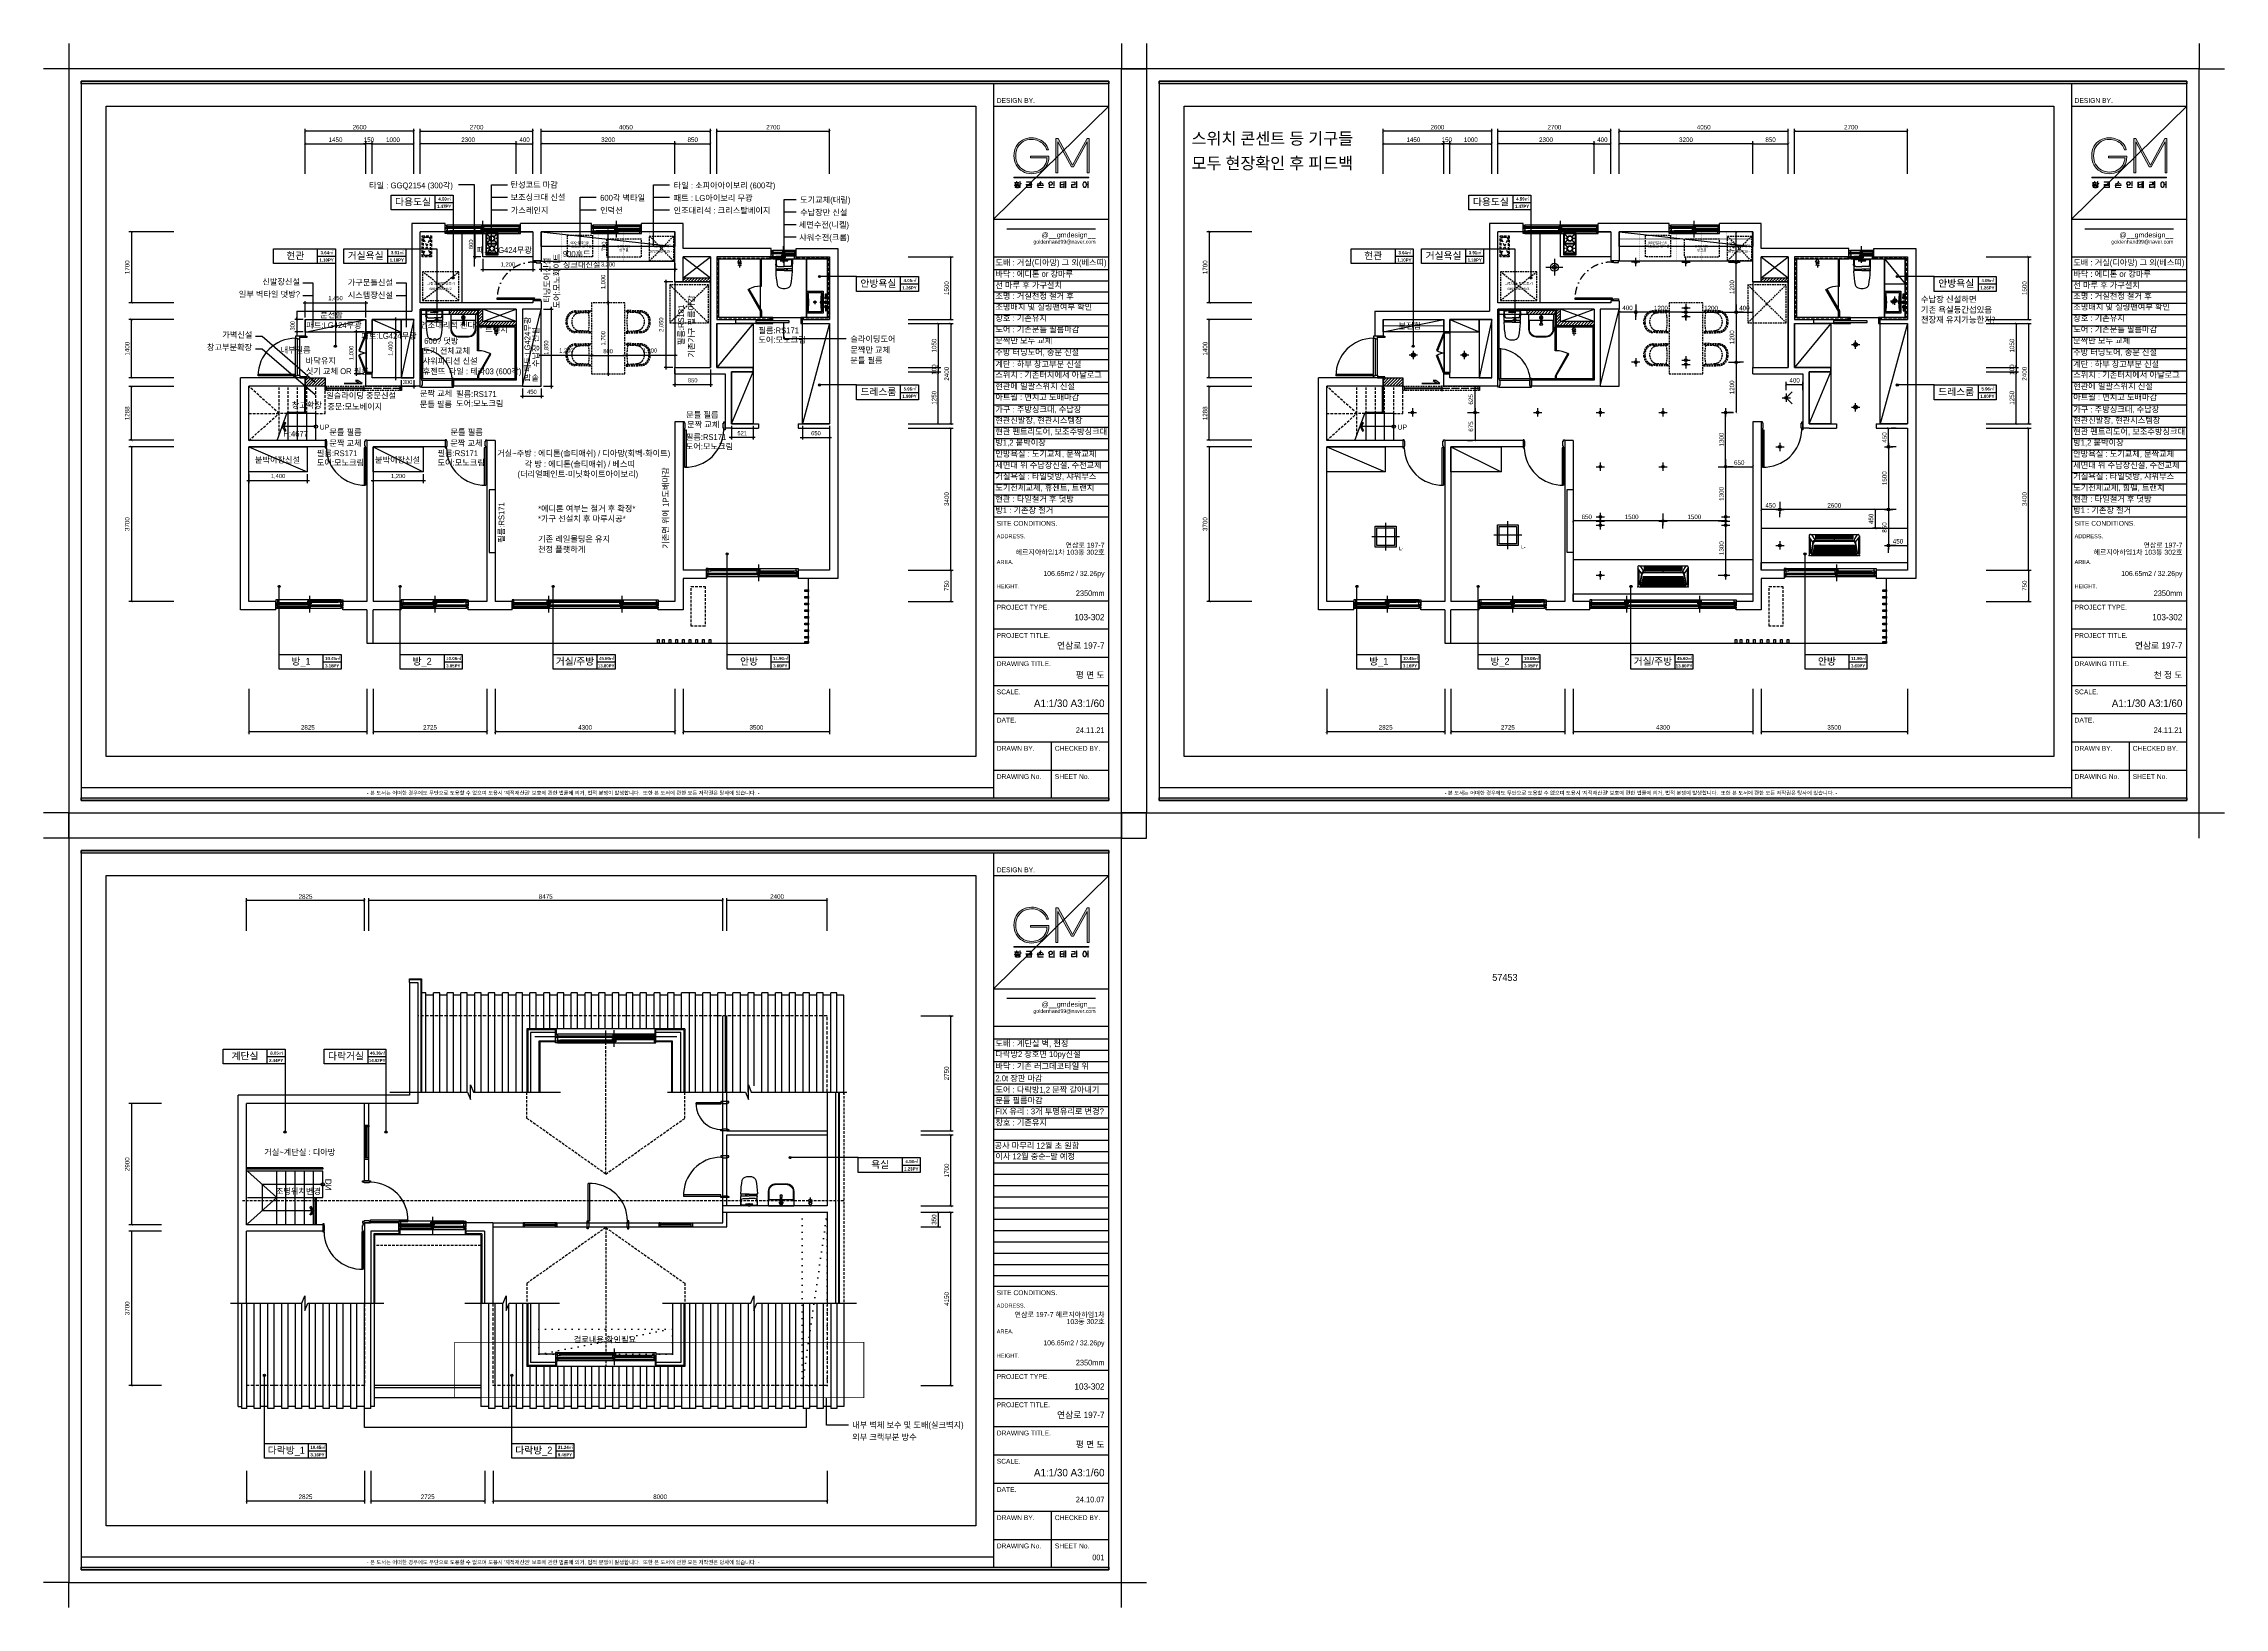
# Model space of a CAD drawing. Extents: x 11416736 to 11582377, y -14295679 to -14163266.
# Drawn here: x 11446096 to 11498296, y -14207436 to -14169996 of the extents above; entities that cross this region are included whole.
import ezdxf
from ezdxf.enums import TextEntityAlignment as Align

# ---------------------------------------------------------------- set-up
doc = ezdxf.new("R2010")
doc.units = 0
doc.header["$LTSCALE"] = 50
doc.header["$MEASUREMENT"] = 0
for name, pattern in [('DASHDOT', [25.4, 12.7, -6.35, 0, -6.35]), ('DH-HID2', [1.2, 0.8, -0.4]), ('DOT', [6.35, 0, -6.35]), ('HID', [2.3, 1.5, -0.8]), ('HIDDEN', [0.375, 0.25, -0.125])]:
    doc.linetypes.add(name, pattern=pattern)
doc.layers.get('0').update_dxf_attribs({"linetype": 'CONTINUOUS'})
doc.layers.get('DEFPOINTS').update_dxf_attribs({"linetype": 'CONTINUOUS'})
for name, color, linetype in [('! 01 진한선', 2, 'CONTINUOUS'), ('! 02 중간선_01', 3, 'CONTINUOUS'), ('! 04 가는선_01', 253, 'CONTINUOUS'), ('! 05 가는선_02', 252, 'CONTINUOUS'), ('! 06 중심선', 11, 'CONTINUOUS'), ('! 07 유리', 153, 'CONTINUOUS'), ('! 08 창호', 4, 'CONTINUOUS'), ('! 10 계단', 9, 'CONTINUOUS'), ('! 12 지시선_안내선', 252, 'CONTINUOUS'), ('! 18 가구 주차 설치물', 252, 'CONTINUOUS'), ('! 19 점선', 13, 'HIDDEN'), ('! 22 text 진한선', 7, 'CONTINUOUS'), ('! 32 스크린 75', 155, 'CONTINUOUS'), ('- 02 내력벽', 2, 'CONTINUOUS'), ('- 03 비내력벽', 93, 'CONTINUOUS'), ('- 04 마감선 01', 125, 'CONTINUOUS'), ('- 06 마감선 03_방수', 8, 'HIDDEN'), ('- 08 목재', 44, 'CONTINUOUS'), ('0-ELC TEXT', 7, 'CONTINUOUS'), ('03-TEXT', 3, 'CONTINUOUS'), ('07-DIM WAL', 5, 'CONTINUOUS'), ('2.글자선', 60, 'CONTINUOUS'), ('6', 6, 'CONTINUOUS'), ('8', 8, 'CONTINUOUS'), ('_U+B808_U+C774_U+C5B4 2', 7, 'CONTINUOUS'), ('BATH', 4, 'CONTINUOUS'), ('C-WIN', 4, 'CONTINUOUS'), ('CEIL-LIGHT', 7, 'CONTINUOUS'), ('CEIL_SYM', 4, 'CONTINUOUS'), ('CO-BATH', 6, 'CONTINUOUS'), ('CO-DOOR', 8, 'CONTINUOUS'), ('CO-FURB-DN', 9, 'CONTINUOUS'), ('DIM', 7, 'CONTINUOUS'), ('DVM_INDOOR', 7, 'CONTINUOUS'), ('DVM_UNIT_BP', 7, 'CONTINUOUS'), ('E-FUR(FIX)', 6, 'CONTINUOUS'), ('E-WALL2', 3, 'CONTINUOUS'), ('F-DOOR', 4, 'CONTINUOUS'), ('F-SYM', 7, 'CONTINUOUS'), ('fin', 5, 'CONTINUOUS'), ('FORM(YOURNAME)-11', 1, 'CONTINUOUS'), ('FORM(YOURNAME)-11 @ 1', 1, 'CONTINUOUS'), ('FU-FURM', 251, 'DH-HID2'), ('HL', 6, 'HIDDEN'), ('RC-LIGHT', 7, 'CONTINUOUS'), ('TOILET-1', 6, 'CONTINUOUS'), ('도면층4', 4, 'CONTINUOUS')]:
    doc.layers.add(name, color=color, linetype=linetype)
doc.styles.add('DH-TEXT', font='')
doc.styles.add('HY 울릉도 L', font='')
doc.styles.add('YOURNAME', font='HY울릉도M.TTF')
doc.styles.add('굴림', font='Gulim.ttf')
doc.styles.add('넥슨고딕', font='NEXONLv1GothicBold.ttf')
doc.styles.add('맑은 고딕', font='malgun.ttf')
doc.styles.add('코레일둥고', font='Korail_Round_Gothic_Medium.ttf')
doc.styles.get('DH-TEXT').set_extended_font_data('HY울릉도L')
doc.styles.get('HY 울릉도 L').set_extended_font_data('HY울릉도L')
doc.dimstyles.new('YOURNAME-60', dxfattribs={"dimscale": 60, "dimtxt": 1.8, "dimasz": 0.9, "dimexe": 1, "dimexo": 3, "dimgap": 0.7, "dimtad": 1, "dimdec": 0, "dimzin": 0, "dimdsep": 46, "dimtxsty": 'YOURNAME', "dimblk": 'ARCHTICK', "dimcen": 0, "dimclrd": 1, "dimclre": 1, "dimclrt": 7, "dimadec": 0, "dimazin": 0, "dimtfac": 1, "dimtdec": 0, "dimtix": 1, "dimtmove": 2, "dimatfit": 3, "dimldrblk": 'ARCHTICK', "dimfxl": 0, "dimtolj": 1, "dimtzin": 0, "dimarcsym": 0})
doc.dimstyles.new('사본 50', dxfattribs={"dimscale": 50, "dimtxt": 2, "dimasz": 1, "dimexe": 1, "dimexo": 1, "dimgap": 1, "dimtad": 1, "dimdec": 0, "dimrnd": 0.05, "dimdsep": 46, "dimlunit": 6, "dimtxsty": 'HY 울릉도 L', "dimblk": 'ARCHTICK', "dimcen": 2.5, "dimdle": 1, "dimclrd": 133, "dimclre": 133, "dimclrt": 30, "dimadec": 0, "dimazin": 0, "dimtfac": 1, "dimtdec": 0, "dimtix": 1, "dimtmove": 2, "dimatfit": 3, "dimldrblk": 'ARCHTICK', "dimfxl": 0, "dimlwd": -1, "dimlwe": -1, "dimarcsym": 0})
pattern_1 = [(45, (0, 0), (-35.35533906, 35.35533906), [])]

# ---------------------------------------------------------------- blocks, each defined once
blk = doc.blocks.new('block 29')
at = {"layer": '_U+B808_U+C774_U+C5B4 2'}
h = blk.add_hatch(color=35, dxfattribs=at)
h.dxf.hatch_style = 2
edge = h.paths.add_edge_path()
edge.add_spline(control_points=[(626.3, -130.3), (626.1, -130.3), (625.8, -130.4), (625.5, -130.4), (625.5, -130.4), (624.4, -130.4), (624.4, -130.4), (624.4, -130.4), (624.4, -130.2), (624.4, -130.2), (624.4, -130.2), (625.4, -130.2), (625.4, -130.2), (625.4, -130.2), (625.4, -129.9), (625.4, -129.9), (625.2, -129.9), (625, -129.8), (624.8, -129.8), (624.7, -129.7), (624.6, -129.6), (624.6, -129.4), (624.6, -129.3), (624.7, -129.2), (624.8, -129.1), (625, -129), (625.2, -129), (625.5, -129), (625.8, -129), (626, -129), (626.2, -129.1), (626.3, -129.2), (626.4, -129.3), (626.4, -129.4), (626.4, -129.6), (626.3, -129.7), (626.2, -129.8), (626, -129.8), (625.8, -129.9), (625.6, -129.9), (625.6, -129.9), (625.6, -130.2), (625.6, -130.2), (626.2, -130.2), (626.6, -130.2), (626.8, -130.1), (626.8, -130.1), (626.8, -130.2), (626.8, -130.2), (626.7, -130.3), (626.5, -130.3), (626.3, -130.3)], knot_values=[0, 0, 0, 0, 1, 1, 1, 2, 2, 2, 3, 3, 3, 4, 4, 4, 5, 5, 5, 6, 6, 6, 7, 7, 7, 8, 8, 8, 9, 9, 9, 10, 10, 10, 11, 11, 11, 12, 12, 12, 13, 13, 13, 14, 14, 14, 15, 15, 15, 16, 16, 16, 17, 17, 17, 17], degree=3, periodic=0)
h.paths.add_polyline_path([(626.6, -128.8), (624.4, -128.8), (624.4, -128.7), (625.4, -128.7), (625.4, -128.2), (625.6, -128.2), (625.6, -128.7), (626.6, -128.7)])
edge = h.paths.add_edge_path()
edge.add_spline(control_points=[(627, -130.8), (627.2, -130.8), (627.4, -131), (627.4, -131.1), (627.4, -131.3), (627.2, -131.4), (627, -131.5), (626.7, -131.6), (626.4, -131.6), (626, -131.6), (625.6, -131.6), (625.3, -131.6), (625, -131.5), (624.8, -131.4), (624.6, -131.3), (624.6, -131.1), (624.6, -131), (624.8, -130.8), (625, -130.8), (625.3, -130.7), (625.6, -130.6), (626, -130.6), (626.4, -130.6), (626.7, -130.7), (627, -130.8)], knot_values=[0, 0, 0, 0, 1, 1, 1, 2, 2, 2, 3, 3, 3, 4, 4, 4, 5, 5, 5, 6, 6, 6, 7, 7, 7, 8, 8, 8, 8], degree=3, periodic=0)
edge = h.paths.add_edge_path()
edge.add_spline(control_points=[(624.9, -129.7), (625.1, -129.7), (625.3, -129.8), (625.5, -129.8), (625.7, -129.8), (625.9, -129.7), (626.1, -129.7), (626.2, -129.6), (626.3, -129.5), (626.3, -129.4), (626.3, -129.3), (626.2, -129.3), (626.1, -129.2), (625.9, -129.2), (625.7, -129.1), (625.5, -129.1), (625.3, -129.1), (625.1, -129.2), (624.9, -129.2), (624.8, -129.3), (624.7, -129.3), (624.7, -129.4), (624.7, -129.5), (624.8, -129.6), (624.9, -129.7)], knot_values=[0, 0, 0, 0, 1, 1, 1, 2, 2, 2, 3, 3, 3, 4, 4, 4, 5, 5, 5, 6, 6, 6, 7, 7, 7, 8, 8, 8, 8], degree=3, periodic=0)
edge = h.paths.add_edge_path()
edge.add_spline(control_points=[(626.8, -131.4), (627.1, -131.3), (627.2, -131.2), (627.2, -131.1), (627.2, -131), (627.1, -130.9), (626.8, -130.9), (626.6, -130.8), (626.3, -130.8), (626, -130.8), (625.7, -130.8), (625.4, -130.8), (625.2, -130.9), (624.9, -130.9), (624.8, -131), (624.8, -131.1), (624.8, -131.2), (624.9, -131.3), (625.2, -131.4), (625.4, -131.4), (625.7, -131.5), (626, -131.5), (626.3, -131.5), (626.6, -131.4), (626.8, -131.4)], knot_values=[0, 0, 0, 0, 1, 1, 1, 2, 2, 2, 3, 3, 3, 4, 4, 4, 5, 5, 5, 6, 6, 6, 7, 7, 7, 8, 8, 8, 8], degree=3, periodic=0)
h.paths.add_polyline_path([(627.8, -129.3), (627.8, -129.4), (627.3, -129.4), (627.3, -130.5), (627.1, -130.5), (627.1, -128.3), (627.3, -128.3), (627.3, -129.3)])
h = blk.add_hatch(color=35, dxfattribs=at)
h.dxf.hatch_style = 2
h.paths.add_polyline_path([(633.7, -129.9), (630.4, -129.9), (630.4, -129.8), (633.7, -129.8)])
h.paths.add_polyline_path([(633.4, -129.5), (633.2, -129.5), (633.2, -128.5), (630.7, -128.5), (630.7, -128.4), (633.4, -128.4)])
h.paths.add_polyline_path([(633.4, -131.5), (630.7, -131.5), (630.7, -130.4), (633.4, -130.4)])
h.paths.add_polyline_path([(633.2, -131.4), (633.2, -130.5), (630.8, -130.5), (630.8, -131.4)])
h = blk.add_hatch(color=35, dxfattribs=at)
h.dxf.hatch_style = 2
h.paths.add_polyline_path([(639.7, -130.2), (639.7, -130.3), (636.4, -130.3), (636.4, -130.2), (638, -130.2), (638, -129.5), (638.1, -129.5), (638.1, -130.2)])
edge = h.paths.add_edge_path()
edge.add_spline(control_points=[(637.4, -129.5), (637.1, -129.6), (636.8, -129.7), (636.6, -129.7), (636.6, -129.7), (636.6, -129.5), (636.6, -129.5), (636.8, -129.5), (637, -129.5), (637.2, -129.3), (637.5, -129.2), (637.7, -129.1), (637.8, -128.9), (638, -128.7), (638.1, -128.5), (638.1, -128.3), (638.1, -128.3), (638.3, -128.3), (638.3, -128.3), (638.3, -128.5), (638.2, -128.6), (638.1, -128.8), (638.1, -128.8), (639.6, -129.6), (639.6, -129.6), (639.6, -129.6), (639.5, -129.7), (639.5, -129.7), (639.5, -129.7), (638, -128.9), (638, -128.9), (637.8, -129.1), (637.6, -129.3), (637.4, -129.5)], knot_values=[0, 0, 0, 0, 1, 1, 1, 2, 2, 2, 3, 3, 3, 4, 4, 4, 5, 5, 5, 6, 6, 6, 7, 7, 7, 8, 8, 8, 9, 9, 9, 10, 10, 10, 11, 11, 11, 11], degree=3, periodic=0)
h.paths.add_polyline_path([(636.9, -131.4), (639.5, -131.4), (639.5, -131.5), (636.7, -131.5), (636.7, -130.6), (636.9, -130.6)])
h = blk.add_hatch(color=35, dxfattribs=at)
h.dxf.hatch_style = 2
edge = h.paths.add_edge_path()
edge.add_spline(control_points=[(644.1, -128.5), (644.2, -128.6), (644.4, -128.7), (644.4, -128.8), (644.5, -129), (644.6, -129.1), (644.6, -129.3), (644.6, -129.5), (644.5, -129.6), (644.4, -129.8), (644.4, -129.9), (644.2, -130), (644.1, -130.1), (643.9, -130.2), (643.8, -130.2), (643.5, -130.2), (643.3, -130.2), (643.2, -130.2), (643, -130.1), (642.8, -130), (642.7, -129.9), (642.7, -129.8), (642.6, -129.6), (642.5, -129.5), (642.5, -129.3), (642.5, -129.1), (642.6, -129), (642.7, -128.8), (642.7, -128.7), (642.8, -128.6), (643, -128.5), (643.2, -128.4), (643.3, -128.4), (643.5, -128.4), (643.8, -128.4), (643.9, -128.4), (644.1, -128.5)], knot_values=[0, 0, 0, 0, 1, 1, 1, 2, 2, 2, 3, 3, 3, 4, 4, 4, 5, 5, 5, 6, 6, 6, 7, 7, 7, 8, 8, 8, 9, 9, 9, 10, 10, 10, 11, 11, 11, 12, 12, 12, 12], degree=3, periodic=0)
edge = h.paths.add_edge_path()
edge.add_spline(control_points=[(643.1, -128.6), (643, -128.7), (642.9, -128.8), (642.8, -128.9), (642.7, -129), (642.7, -129.2), (642.7, -129.3), (642.7, -129.5), (642.7, -129.6), (642.8, -129.7), (642.9, -129.8), (643, -129.9), (643.1, -130), (643.2, -130.1), (643.4, -130.1), (643.5, -130.1), (643.7, -130.1), (643.9, -130.1), (644, -130), (644.1, -129.9), (644.2, -129.8), (644.3, -129.7), (644.4, -129.6), (644.4, -129.5), (644.4, -129.3), (644.4, -129.2), (644.4, -129), (644.3, -128.9), (644.2, -128.8), (644.1, -128.7), (644, -128.6), (643.9, -128.6), (643.7, -128.5), (643.5, -128.5), (643.4, -128.5), (643.2, -128.6), (643.1, -128.6)], knot_values=[0, 0, 0, 0, 1, 1, 1, 2, 2, 2, 3, 3, 3, 4, 4, 4, 5, 5, 5, 6, 6, 6, 7, 7, 7, 8, 8, 8, 9, 9, 9, 10, 10, 10, 11, 11, 11, 12, 12, 12, 12], degree=3, periodic=0)
h.paths.add_polyline_path([(643, -131.4), (645.6, -131.4), (645.6, -131.5), (642.8, -131.5), (642.8, -130.5), (643, -130.5)])
h.paths.add_polyline_path([(645.5, -130.8), (645.3, -130.8), (645.3, -128.3), (645.5, -128.3)])
h = blk.add_hatch(color=35, dxfattribs=at)
h.dxf.hatch_style = 2
edge = h.paths.add_edge_path()
edge.add_spline(control_points=[(649.1, -131.2), (649.4, -131.2), (649.6, -131.2), (649.8, -131.2), (649.9, -131.2), (650.1, -131.1), (650.2, -131.1), (650.2, -131.1), (650.2, -131.2), (650.2, -131.2), (650, -131.3), (649.6, -131.4), (649.1, -131.4), (649.1, -131.4), (648.6, -131.4), (648.6, -131.4), (648.6, -131.4), (648.6, -128.5), (648.6, -128.5), (648.6, -128.5), (650.1, -128.5), (650.1, -128.5), (650.1, -128.5), (650.1, -128.6), (650.1, -128.6), (650.1, -128.6), (648.8, -128.6), (648.8, -128.6), (648.8, -128.6), (648.8, -129.8), (648.8, -129.8), (648.8, -129.8), (649.9, -129.8), (649.9, -129.8), (649.9, -129.8), (649.9, -130), (649.9, -130), (649.9, -130), (648.8, -130), (648.8, -130), (648.8, -130), (648.8, -131.2), (648.8, -131.2), (648.8, -131.2), (649.1, -131.2), (649.1, -131.2)], knot_values=[0, 0, 0, 0, 1, 1, 1, 2, 2, 2, 3, 3, 3, 4, 4, 4, 5, 5, 5, 6, 6, 6, 7, 7, 7, 8, 8, 8, 9, 9, 9, 10, 10, 10, 11, 11, 11, 12, 12, 12, 13, 13, 13, 14, 14, 14, 15, 15, 15, 15], degree=3, periodic=0)
h.paths.add_polyline_path([(650.6, -128.3), (650.8, -128.3), (650.8, -131.6), (650.6, -131.6), (650.6, -129.9), (650.1, -129.9), (650.1, -129.8), (650.6, -129.8)])
h.paths.add_polyline_path([(651.6, -128.3), (651.6, -131.6), (651.4, -131.6), (651.4, -128.3)])
h = blk.add_hatch(color=35, dxfattribs=at)
h.dxf.hatch_style = 2
edge = h.paths.add_edge_path()
edge.add_spline(control_points=[(656.6, -130), (656.6, -130), (654.9, -130), (654.9, -130), (654.9, -130), (654.9, -131.2), (654.9, -131.2), (654.9, -131.2), (656.1, -131.2), (656.1, -131.2), (656.2, -131.2), (656.4, -131.2), (656.5, -131.2), (656.7, -131.2), (656.8, -131.1), (656.9, -131.1), (656.9, -131.1), (656.9, -131.2), (656.9, -131.2), (656.8, -131.3), (656.7, -131.3), (656.6, -131.3), (656.4, -131.4), (656.2, -131.4), (656.1, -131.4), (656.1, -131.4), (654.7, -131.4), (654.7, -131.4), (654.7, -131.4), (654.7, -129.8), (654.7, -129.8), (654.7, -129.8), (656.4, -129.8), (656.4, -129.8), (656.4, -129.8), (656.4, -128.6), (656.4, -128.6), (656.4, -128.6), (654.7, -128.6), (654.7, -128.6), (654.7, -128.6), (654.7, -128.5), (654.7, -128.5), (654.7, -128.5), (656.6, -128.5), (656.6, -128.5), (656.6, -128.5), (656.6, -130), (656.6, -130)], knot_values=[0, 0, 0, 0, 1, 1, 1, 2, 2, 2, 3, 3, 3, 4, 4, 4, 5, 5, 5, 6, 6, 6, 7, 7, 7, 8, 8, 8, 9, 9, 9, 10, 10, 10, 11, 11, 11, 12, 12, 12, 13, 13, 13, 14, 14, 14, 15, 15, 15, 16, 16, 16, 16], degree=3, periodic=0)
h.paths.add_polyline_path([(657.5, -131.6), (657.3, -131.6), (657.3, -128.3), (657.5, -128.3)])
h = blk.add_hatch(color=35, dxfattribs=at)
h.dxf.hatch_style = 2
edge = h.paths.add_edge_path()
edge.add_spline(control_points=[(663.6, -128.3), (663.6, -128.3), (663.6, -131.6), (663.6, -131.6), (663.6, -131.6), (663.4, -131.6), (663.4, -131.6), (663.4, -131.6), (663.4, -129.9), (663.4, -129.9), (663.4, -129.9), (662.6, -129.9), (662.6, -129.9), (662.6, -130.3), (662.6, -130.5), (662.5, -130.8), (662.4, -131), (662.3, -131.2), (662.1, -131.3), (662, -131.4), (661.8, -131.4), (661.7, -131.4), (661.5, -131.4), (661.3, -131.4), (661.2, -131.3), (661, -131.2), (660.9, -131), (660.8, -130.8), (660.7, -130.5), (660.7, -130.3), (660.7, -129.9), (660.7, -129.6), (660.7, -129.3), (660.8, -129.1), (660.9, -128.9), (661, -128.7), (661.2, -128.6), (661.3, -128.5), (661.5, -128.4), (661.7, -128.4), (661.8, -128.4), (662, -128.5), (662.1, -128.6), (662.3, -128.7), (662.4, -128.8), (662.5, -129), (662.5, -129.2), (662.6, -129.5), (662.6, -129.8), (662.6, -129.8), (663.4, -129.8), (663.4, -129.8), (663.4, -129.8), (663.4, -128.3), (663.4, -128.3), (663.4, -128.3), (663.6, -128.3), (663.6, -128.3)], knot_values=[0, 0, 0, 0, 1, 1, 1, 2, 2, 2, 3, 3, 3, 4, 4, 4, 5, 5, 5, 6, 6, 6, 7, 7, 7, 8, 8, 8, 9, 9, 9, 10, 10, 10, 11, 11, 11, 12, 12, 12, 13, 13, 13, 14, 14, 14, 15, 15, 15, 16, 16, 16, 17, 17, 17, 18, 18, 18, 19, 19, 19, 19], degree=3, periodic=0)
edge = h.paths.add_edge_path()
edge.add_spline(control_points=[(662.1, -131.1), (662.2, -131), (662.3, -130.9), (662.3, -130.7), (662.4, -130.5), (662.4, -130.2), (662.4, -129.9), (662.4, -129.6), (662.4, -129.4), (662.3, -129.2), (662.3, -129), (662.2, -128.8), (662.1, -128.7), (661.9, -128.6), (661.8, -128.6), (661.7, -128.6), (661.5, -128.6), (661.4, -128.6), (661.2, -128.7), (661.1, -128.8), (661, -129), (661, -129.2), (660.9, -129.4), (660.9, -129.6), (660.9, -129.9), (660.9, -130.2), (660.9, -130.5), (661, -130.7), (661, -130.9), (661.1, -131), (661.2, -131.1), (661.4, -131.2), (661.5, -131.3), (661.7, -131.3), (661.8, -131.3), (661.9, -131.2), (662.1, -131.1)], knot_values=[0, 0, 0, 0, 1, 1, 1, 2, 2, 2, 3, 3, 3, 4, 4, 4, 5, 5, 5, 6, 6, 6, 7, 7, 7, 8, 8, 8, 9, 9, 9, 10, 10, 10, 11, 11, 11, 12, 12, 12, 12], degree=3, periodic=0)
at = {"layer": '_U+B808_U+C774_U+C5B4 2', "lineweight": 0}
for points in [[(626.6, -128.8), (624.4, -128.8), (624.4, -128.7), (625.4, -128.7), (625.4, -128.2), (625.6, -128.2), (625.6, -128.7), (626.6, -128.7), (626.6, -128.8)], [(627.8, -129.3), (627.8, -129.4), (627.3, -129.4), (627.3, -130.5), (627.1, -130.5), (627.1, -128.3), (627.3, -128.3), (627.3, -129.3), (627.8, -129.3)], [(633.7, -129.9), (630.4, -129.9), (630.4, -129.8), (633.7, -129.8), (633.7, -129.9)], [(633.4, -129.5), (633.2, -129.5), (633.2, -128.5), (630.7, -128.5), (630.7, -128.4), (633.4, -128.4), (633.4, -129.5)], [(633.4, -131.5), (630.7, -131.5), (630.7, -130.4), (633.4, -130.4), (633.4, -131.5)], [(633.2, -131.4), (633.2, -130.5), (630.8, -130.5), (630.8, -131.4), (633.2, -131.4)], [(639.7, -130.2), (639.7, -130.3), (636.4, -130.3), (636.4, -130.2), (638, -130.2), (638, -129.5), (638.1, -129.5), (638.1, -130.2), (639.7, -130.2)], [(636.9, -131.4), (639.5, -131.4), (639.5, -131.5), (636.7, -131.5), (636.7, -130.6), (636.9, -130.6), (636.9, -131.4)], [(643, -131.4), (645.6, -131.4), (645.6, -131.5), (642.8, -131.5), (642.8, -130.5), (643, -130.5), (643, -131.4)], [(645.5, -130.8), (645.3, -130.8), (645.3, -128.3), (645.5, -128.3), (645.5, -130.8)], [(650.6, -128.3), (650.8, -128.3), (650.8, -131.6), (650.6, -131.6), (650.6, -129.9), (650.1, -129.9), (650.1, -129.8), (650.6, -129.8), (650.6, -128.3)], [(651.6, -128.3), (651.6, -131.6), (651.4, -131.6), (651.4, -128.3), (651.6, -128.3)], [(657.5, -131.6), (657.3, -131.6), (657.3, -128.3), (657.5, -128.3), (657.5, -131.6)]]:
    blk.add_lwpolyline(points, dxfattribs=at)
for points, knots in [([(626.3, -130.3), (626.1, -130.3), (625.8, -130.4), (625.5, -130.4), (625.5, -130.4), (624.4, -130.4), (624.4, -130.4), (624.4, -130.4), (624.4, -130.2), (624.4, -130.2), (624.4, -130.2), (625.4, -130.2), (625.4, -130.2), (625.4, -130.2), (625.4, -129.9), (625.4, -129.9), (625.2, -129.9), (625, -129.8), (624.8, -129.8), (624.7, -129.7), (624.6, -129.6), (624.6, -129.4), (624.6, -129.3), (624.7, -129.2), (624.8, -129.1), (625, -129), (625.2, -129), (625.5, -129), (625.8, -129), (626, -129), (626.2, -129.1), (626.3, -129.2), (626.4, -129.3), (626.4, -129.4), (626.4, -129.6), (626.3, -129.7), (626.2, -129.8), (626, -129.8), (625.8, -129.9), (625.6, -129.9), (625.6, -129.9), (625.6, -130.2), (625.6, -130.2), (626.2, -130.2), (626.6, -130.2), (626.8, -130.1), (626.8, -130.1), (626.8, -130.2), (626.8, -130.2), (626.7, -130.3), (626.5, -130.3), (626.3, -130.3)], [0, 0, 0, 0, 1, 1, 1, 2, 2, 2, 3, 3, 3, 4, 4, 4, 5, 5, 5, 6, 6, 6, 7, 7, 7, 8, 8, 8, 9, 9, 9, 10, 10, 10, 11, 11, 11, 12, 12, 12, 13, 13, 13, 14, 14, 14, 15, 15, 15, 16, 16, 16, 17, 17, 17, 17]), ([(627, -130.8), (627.2, -130.8), (627.4, -131), (627.4, -131.1), (627.4, -131.3), (627.2, -131.4), (627, -131.5), (626.7, -131.6), (626.4, -131.6), (626, -131.6), (625.6, -131.6), (625.3, -131.6), (625, -131.5), (624.8, -131.4), (624.6, -131.3), (624.6, -131.1), (624.6, -131), (624.8, -130.8), (625, -130.8), (625.3, -130.7), (625.6, -130.6), (626, -130.6), (626.4, -130.6), (626.7, -130.7), (627, -130.8)], [0, 0, 0, 0, 1, 1, 1, 2, 2, 2, 3, 3, 3, 4, 4, 4, 5, 5, 5, 6, 6, 6, 7, 7, 7, 8, 8, 8, 8]), ([(624.9, -129.7), (625.1, -129.7), (625.3, -129.8), (625.5, -129.8), (625.7, -129.8), (625.9, -129.7), (626.1, -129.7), (626.2, -129.6), (626.3, -129.5), (626.3, -129.4), (626.3, -129.3), (626.2, -129.3), (626.1, -129.2), (625.9, -129.2), (625.7, -129.1), (625.5, -129.1), (625.3, -129.1), (625.1, -129.2), (624.9, -129.2), (624.8, -129.3), (624.7, -129.3), (624.7, -129.4), (624.7, -129.5), (624.8, -129.6), (624.9, -129.7)], [0, 0, 0, 0, 1, 1, 1, 2, 2, 2, 3, 3, 3, 4, 4, 4, 5, 5, 5, 6, 6, 6, 7, 7, 7, 8, 8, 8, 8]), ([(626.8, -131.4), (627.1, -131.3), (627.2, -131.2), (627.2, -131.1), (627.2, -131), (627.1, -130.9), (626.8, -130.9), (626.6, -130.8), (626.3, -130.8), (626, -130.8), (625.7, -130.8), (625.4, -130.8), (625.2, -130.9), (624.9, -130.9), (624.8, -131), (624.8, -131.1), (624.8, -131.2), (624.9, -131.3), (625.2, -131.4), (625.4, -131.4), (625.7, -131.5), (626, -131.5), (626.3, -131.5), (626.6, -131.4), (626.8, -131.4)], [0, 0, 0, 0, 1, 1, 1, 2, 2, 2, 3, 3, 3, 4, 4, 4, 5, 5, 5, 6, 6, 6, 7, 7, 7, 8, 8, 8, 8]), ([(637.4, -129.5), (637.1, -129.6), (636.8, -129.7), (636.6, -129.7), (636.6, -129.7), (636.6, -129.5), (636.6, -129.5), (636.8, -129.5), (637, -129.5), (637.2, -129.3), (637.5, -129.2), (637.7, -129.1), (637.8, -128.9), (638, -128.7), (638.1, -128.5), (638.1, -128.3), (638.1, -128.3), (638.3, -128.3), (638.3, -128.3), (638.3, -128.5), (638.2, -128.6), (638.1, -128.8), (638.1, -128.8), (639.6, -129.6), (639.6, -129.6), (639.6, -129.6), (639.5, -129.7), (639.5, -129.7), (639.5, -129.7), (638, -128.9), (638, -128.9), (637.8, -129.1), (637.6, -129.3), (637.4, -129.5)], [0, 0, 0, 0, 1, 1, 1, 2, 2, 2, 3, 3, 3, 4, 4, 4, 5, 5, 5, 6, 6, 6, 7, 7, 7, 8, 8, 8, 9, 9, 9, 10, 10, 10, 11, 11, 11, 11]), ([(644.1, -128.5), (644.2, -128.6), (644.4, -128.7), (644.4, -128.8), (644.5, -129), (644.6, -129.1), (644.6, -129.3), (644.6, -129.5), (644.5, -129.6), (644.4, -129.8), (644.4, -129.9), (644.2, -130), (644.1, -130.1), (643.9, -130.2), (643.8, -130.2), (643.5, -130.2), (643.3, -130.2), (643.2, -130.2), (643, -130.1), (642.8, -130), (642.7, -129.9), (642.7, -129.8), (642.6, -129.6), (642.5, -129.5), (642.5, -129.3), (642.5, -129.1), (642.6, -129), (642.7, -128.8), (642.7, -128.7), (642.8, -128.6), (643, -128.5), (643.2, -128.4), (643.3, -128.4), (643.5, -128.4), (643.8, -128.4), (643.9, -128.4), (644.1, -128.5)], [0, 0, 0, 0, 1, 1, 1, 2, 2, 2, 3, 3, 3, 4, 4, 4, 5, 5, 5, 6, 6, 6, 7, 7, 7, 8, 8, 8, 9, 9, 9, 10, 10, 10, 11, 11, 11, 12, 12, 12, 12]), ([(643.1, -128.6), (643, -128.7), (642.9, -128.8), (642.8, -128.9), (642.7, -129), (642.7, -129.2), (642.7, -129.3), (642.7, -129.5), (642.7, -129.6), (642.8, -129.7), (642.9, -129.8), (643, -129.9), (643.1, -130), (643.2, -130.1), (643.4, -130.1), (643.5, -130.1), (643.7, -130.1), (643.9, -130.1), (644, -130), (644.1, -129.9), (644.2, -129.8), (644.3, -129.7), (644.4, -129.6), (644.4, -129.5), (644.4, -129.3), (644.4, -129.2), (644.4, -129), (644.3, -128.9), (644.2, -128.8), (644.1, -128.7), (644, -128.6), (643.9, -128.6), (643.7, -128.5), (643.5, -128.5), (643.4, -128.5), (643.2, -128.6), (643.1, -128.6)], [0, 0, 0, 0, 1, 1, 1, 2, 2, 2, 3, 3, 3, 4, 4, 4, 5, 5, 5, 6, 6, 6, 7, 7, 7, 8, 8, 8, 9, 9, 9, 10, 10, 10, 11, 11, 11, 12, 12, 12, 12]), ([(649.1, -131.2), (649.4, -131.2), (649.6, -131.2), (649.8, -131.2), (649.9, -131.2), (650.1, -131.1), (650.2, -131.1), (650.2, -131.1), (650.2, -131.2), (650.2, -131.2), (650, -131.3), (649.6, -131.4), (649.1, -131.4), (649.1, -131.4), (648.6, -131.4), (648.6, -131.4), (648.6, -131.4), (648.6, -128.5), (648.6, -128.5), (648.6, -128.5), (650.1, -128.5), (650.1, -128.5), (650.1, -128.5), (650.1, -128.6), (650.1, -128.6), (650.1, -128.6), (648.8, -128.6), (648.8, -128.6), (648.8, -128.6), (648.8, -129.8), (648.8, -129.8), (648.8, -129.8), (649.9, -129.8), (649.9, -129.8), (649.9, -129.8), (649.9, -130), (649.9, -130), (649.9, -130), (648.8, -130), (648.8, -130), (648.8, -130), (648.8, -131.2), (648.8, -131.2), (648.8, -131.2), (649.1, -131.2), (649.1, -131.2)], [0, 0, 0, 0, 1, 1, 1, 2, 2, 2, 3, 3, 3, 4, 4, 4, 5, 5, 5, 6, 6, 6, 7, 7, 7, 8, 8, 8, 9, 9, 9, 10, 10, 10, 11, 11, 11, 12, 12, 12, 13, 13, 13, 14, 14, 14, 15, 15, 15, 15]), ([(656.6, -130), (656.6, -130), (654.9, -130), (654.9, -130), (654.9, -130), (654.9, -131.2), (654.9, -131.2), (654.9, -131.2), (656.1, -131.2), (656.1, -131.2), (656.2, -131.2), (656.4, -131.2), (656.5, -131.2), (656.7, -131.2), (656.8, -131.1), (656.9, -131.1), (656.9, -131.1), (656.9, -131.2), (656.9, -131.2), (656.8, -131.3), (656.7, -131.3), (656.6, -131.3), (656.4, -131.4), (656.2, -131.4), (656.1, -131.4), (656.1, -131.4), (654.7, -131.4), (654.7, -131.4), (654.7, -131.4), (654.7, -129.8), (654.7, -129.8), (654.7, -129.8), (656.4, -129.8), (656.4, -129.8), (656.4, -129.8), (656.4, -128.6), (656.4, -128.6), (656.4, -128.6), (654.7, -128.6), (654.7, -128.6), (654.7, -128.6), (654.7, -128.5), (654.7, -128.5), (654.7, -128.5), (656.6, -128.5), (656.6, -128.5), (656.6, -128.5), (656.6, -130), (656.6, -130)], [0, 0, 0, 0, 1, 1, 1, 2, 2, 2, 3, 3, 3, 4, 4, 4, 5, 5, 5, 6, 6, 6, 7, 7, 7, 8, 8, 8, 9, 9, 9, 10, 10, 10, 11, 11, 11, 12, 12, 12, 13, 13, 13, 14, 14, 14, 15, 15, 15, 16, 16, 16, 16]), ([(663.6, -128.3), (663.6, -128.3), (663.6, -131.6), (663.6, -131.6), (663.6, -131.6), (663.4, -131.6), (663.4, -131.6), (663.4, -131.6), (663.4, -129.9), (663.4, -129.9), (663.4, -129.9), (662.6, -129.9), (662.6, -129.9), (662.6, -130.3), (662.6, -130.5), (662.5, -130.8), (662.4, -131), (662.3, -131.2), (662.1, -131.3), (662, -131.4), (661.8, -131.4), (661.7, -131.4), (661.5, -131.4), (661.3, -131.4), (661.2, -131.3), (661, -131.2), (660.9, -131), (660.8, -130.8), (660.7, -130.5), (660.7, -130.3), (660.7, -129.9), (660.7, -129.6), (660.7, -129.3), (660.8, -129.1), (660.9, -128.9), (661, -128.7), (661.2, -128.6), (661.3, -128.5), (661.5, -128.4), (661.7, -128.4), (661.8, -128.4), (662, -128.5), (662.1, -128.6), (662.3, -128.7), (662.4, -128.8), (662.5, -129), (662.5, -129.2), (662.6, -129.5), (662.6, -129.8), (662.6, -129.8), (663.4, -129.8), (663.4, -129.8), (663.4, -129.8), (663.4, -128.3), (663.4, -128.3), (663.4, -128.3), (663.6, -128.3), (663.6, -128.3)], [0, 0, 0, 0, 1, 1, 1, 2, 2, 2, 3, 3, 3, 4, 4, 4, 5, 5, 5, 6, 6, 6, 7, 7, 7, 8, 8, 8, 9, 9, 9, 10, 10, 10, 11, 11, 11, 12, 12, 12, 13, 13, 13, 14, 14, 14, 15, 15, 15, 16, 16, 16, 17, 17, 17, 18, 18, 18, 19, 19, 19, 19]), ([(662.1, -131.1), (662.2, -131), (662.3, -130.9), (662.3, -130.7), (662.4, -130.5), (662.4, -130.2), (662.4, -129.9), (662.4, -129.6), (662.4, -129.4), (662.3, -129.2), (662.3, -129), (662.2, -128.8), (662.1, -128.7), (661.9, -128.6), (661.8, -128.6), (661.7, -128.6), (661.5, -128.6), (661.4, -128.6), (661.2, -128.7), (661.1, -128.8), (661, -129), (661, -129.2), (660.9, -129.4), (660.9, -129.6), (660.9, -129.9), (660.9, -130.2), (660.9, -130.5), (661, -130.7), (661, -130.9), (661.1, -131), (661.2, -131.1), (661.4, -131.2), (661.5, -131.3), (661.7, -131.3), (661.8, -131.3), (661.9, -131.2), (662.1, -131.1)], [0, 0, 0, 0, 1, 1, 1, 2, 2, 2, 3, 3, 3, 4, 4, 4, 5, 5, 5, 6, 6, 6, 7, 7, 7, 8, 8, 8, 9, 9, 9, 10, 10, 10, 11, 11, 11, 12, 12, 12, 12])]:
    blk.add_open_spline(points, degree=3, knots=knots, dxfattribs=at)
blk = doc.blocks.new('block 30')
at = {"layer": '_U+B808_U+C774_U+C5B4 2'}
h = blk.add_hatch(color=35, dxfattribs=at)
h.dxf.hatch_style = 2
edge = h.paths.add_edge_path()
edge.add_spline(control_points=[(637.5, -105.8), (638.8, -106.4), (639.8, -107.1), (640.7, -108.1), (641.5, -109), (642.1, -110.1), (642.4, -111.3), (642.4, -111.3), (641.4, -111.3), (641.4, -111.3), (641.1, -110.3), (640.6, -109.3), (639.8, -108.5), (639.1, -107.7), (638.1, -107), (637, -106.6), (635.9, -106.1), (634.7, -105.9), (633.4, -105.9), (631.8, -105.9), (630.3, -106.2), (629, -107), (627.8, -107.7), (626.8, -108.8), (626, -110.1), (625.3, -111.4), (625, -112.9), (625, -114.5), (625, -116.2), (625.3, -117.7), (626, -119), (626.8, -120.3), (627.8, -121.3), (629.1, -122.1), (630.3, -122.8), (631.8, -123.2), (633.5, -123.2), (635, -123.2), (636.3, -122.9), (637.6, -122.2), (638.8, -121.6), (639.7, -120.7), (640.5, -119.5), (641.2, -118.4), (641.6, -117), (641.6, -115.6), (641.6, -115.6), (632.9, -115.6), (632.9, -115.6), (632.9, -115.6), (632.9, -114.7), (632.9, -114.7), (632.9, -114.7), (642.6, -114.7), (642.6, -114.7), (642.6, -114.7), (642.6, -115.3), (642.6, -115.3), (642.6, -117), (642.2, -118.5), (641.4, -119.8), (640.6, -121.2), (639.5, -122.2), (638.1, -123), (636.7, -123.7), (635.1, -124.1), (633.4, -124.1), (631.6, -124.1), (629.9, -123.7), (628.5, -122.8), (627.1, -122), (626, -120.9), (625.2, -119.4), (624.4, -118), (624, -116.4), (624, -114.5), (624, -112.7), (624.4, -111.1), (625.2, -109.6), (626, -108.2), (627.1, -107), (628.5, -106.2), (629.9, -105.4), (631.6, -105), (633.4, -105), (634.9, -105), (636.3, -105.3), (637.5, -105.8)], knot_values=[0, 0, 0, 0, 1, 1, 1, 2, 2, 2, 3, 3, 3, 4, 4, 4, 5, 5, 5, 6, 6, 6, 7, 7, 7, 8, 8, 8, 9, 9, 9, 10, 10, 10, 11, 11, 11, 12, 12, 12, 13, 13, 13, 14, 14, 14, 15, 15, 15, 16, 16, 16, 17, 17, 17, 18, 18, 18, 19, 19, 19, 20, 20, 20, 21, 21, 21, 22, 22, 22, 23, 23, 23, 24, 24, 24, 25, 25, 25, 26, 26, 26, 27, 27, 27, 28, 28, 28, 29, 29, 29, 29], degree=3, periodic=0)
h = blk.add_hatch(color=35, dxfattribs=at)
h.dxf.hatch_style = 2
h.paths.add_polyline_path([(646.4, -105.4), (647.5, -105.4), (655.2, -119.6), (662.9, -105.4), (664, -105.4), (664, -123.7), (663, -123.7), (663, -107.2), (655.7, -120.5), (654.6, -120.5), (647.4, -107.2), (647.4, -123.7), (646.4, -123.7)])
at = {"layer": '_U+B808_U+C774_U+C5B4 2', "lineweight": 0}
blk.add_lwpolyline([(646.4, -105.4), (647.5, -105.4), (655.2, -119.6), (662.9, -105.4), (664, -105.4), (664, -123.7), (663, -123.7), (663, -107.2), (655.7, -120.5), (654.6, -120.5), (647.4, -107.2), (647.4, -123.7), (646.4, -123.7), (646.4, -105.4)], dxfattribs=at)
blk.add_open_spline([(637.5, -105.8), (638.8, -106.4), (639.8, -107.1), (640.7, -108.1), (641.5, -109), (642.1, -110.1), (642.4, -111.3), (642.4, -111.3), (641.4, -111.3), (641.4, -111.3), (641.1, -110.3), (640.6, -109.3), (639.8, -108.5), (639.1, -107.7), (638.1, -107), (637, -106.6), (635.9, -106.1), (634.7, -105.9), (633.4, -105.9), (631.8, -105.9), (630.3, -106.2), (629, -107), (627.8, -107.7), (626.8, -108.8), (626, -110.1), (625.3, -111.4), (625, -112.9), (625, -114.5), (625, -116.2), (625.3, -117.7), (626, -119), (626.8, -120.3), (627.8, -121.3), (629.1, -122.1), (630.3, -122.8), (631.8, -123.2), (633.5, -123.2), (635, -123.2), (636.3, -122.9), (637.6, -122.2), (638.8, -121.6), (639.7, -120.7), (640.5, -119.5), (641.2, -118.4), (641.6, -117), (641.6, -115.6), (641.6, -115.6), (632.9, -115.6), (632.9, -115.6), (632.9, -115.6), (632.9, -114.7), (632.9, -114.7), (632.9, -114.7), (642.6, -114.7), (642.6, -114.7), (642.6, -114.7), (642.6, -115.3), (642.6, -115.3), (642.6, -117), (642.2, -118.5), (641.4, -119.8), (640.6, -121.2), (639.5, -122.2), (638.1, -123), (636.7, -123.7), (635.1, -124.1), (633.4, -124.1), (631.6, -124.1), (629.9, -123.7), (628.5, -122.8), (627.1, -122), (626, -120.9), (625.2, -119.4), (624.4, -118), (624, -116.4), (624, -114.5), (624, -112.7), (624.4, -111.1), (625.2, -109.6), (626, -108.2), (627.1, -107), (628.5, -106.2), (629.9, -105.4), (631.6, -105), (633.4, -105), (634.9, -105), (636.3, -105.3), (637.5, -105.8)], degree=3, knots=[0, 0, 0, 0, 1, 1, 1, 2, 2, 2, 3, 3, 3, 4, 4, 4, 5, 5, 5, 6, 6, 6, 7, 7, 7, 8, 8, 8, 9, 9, 9, 10, 10, 10, 11, 11, 11, 12, 12, 12, 13, 13, 13, 14, 14, 14, 15, 15, 15, 16, 16, 16, 17, 17, 17, 18, 18, 18, 19, 19, 19, 20, 20, 20, 21, 21, 21, 22, 22, 22, 23, 23, 23, 24, 24, 24, 25, 25, 25, 26, 26, 26, 27, 27, 27, 28, 28, 28, 29, 29, 29, 29], dxfattribs=at)
blk = doc.blocks.new('block 28')
at = {"layer": '_U+B808_U+C774_U+C5B4 2'}
for name in ['block 30', 'block 29']:
    blk.add_blockref(name, (0, 0), dxfattribs=at)
blk = doc.blocks.new('block 27')
at = {"layer": '_U+B808_U+C774_U+C5B4 2'}
h = blk.add_hatch(color=35, dxfattribs=at)
h.dxf.hatch_style = 2
h.paths.add_polyline_path([(663.8, -126.3), (624, -126.3), (624, -125.9), (663.8, -125.9)])
at = {"layer": '_U+B808_U+C774_U+C5B4 2', "lineweight": 0}
blk.add_lwpolyline([(663.8, -126.3), (624, -126.3), (624, -125.9), (663.8, -125.9), (663.8, -126.3)], dxfattribs=at)
at = {"layer": '_U+B808_U+C774_U+C5B4 2'}
blk.add_blockref('block 28', (0, 0), dxfattribs=at)
blk = doc.blocks.new('FORM-PLAN')
at = {"layer": 'FORM(YOURNAME)-11'}
h = blk.add_hatch(color=256, dxfattribs=at)
h.dxf.hatch_style = 1
h.paths.add_polyline_path([(-71444, 55115), (10556, 55115), (10556, 54915), (-71444, 54915)])
h.paths.add_polyline_path([(-71444, -2085), (10556, -2085), (10556, -2285), (-71444, -2285)])
at = {"layer": 'DEFPOINTS', "color": 158}
for p, q in [((1346, 54915), (1346, -2085)), ((10556, 53115), (1346, 44093)), ((1346, 53115), (10556, 53115)), ((1346, 44093), (10556, 44093)), ((1346, -1285), (-71444, -1285))]:
    blk.add_line(p, q, dxfattribs=at)
at = {"layer": 'DEFPOINTS', "color": 1}
for points in [[(-72444, 58115), (-72444, 56115), (-74444, 56115)], [(11556, 58115), (11556, 56115), (13556, 56115)], [(-72444, -5285), (-72444, -3285), (-74444, -3285)], [(11556, -5285), (11556, -3285), (13556, -3285)]]:
    blk.add_lwpolyline(points, dxfattribs=at)
at = {"layer": 'DEFPOINTS', "color": 158}
for points in [[(-71444, -2285), (10556, -2285), (10556, 55115), (-71444, 55115)], [(-69444, 53115), (-64, 53115), (-64, 1215), (-69444, 1215)]]:
    blk.add_lwpolyline(points, close=True, dxfattribs=at)
at = {"layer": 'FORM(YOURNAME)-11', "color": 251}
blk.add_line((2415, 43323), (9487, 43323), dxfattribs=at)
at = {"layer": 'FORM(YOURNAME)-11', "color": 14}
for p, q in [((1346, 41093), (10556, 41093)), ((1346, 40093), (10556, 40093)), ((1346, 39193), (10556, 39193)), ((1346, 38293), (10556, 38293)), ((1346, 37393), (10556, 37393)), ((1346, 36493), (10556, 36493)), ((1346, 35593), (10556, 35593)), ((1346, 34693), (10556, 34693)), ((1346, 33793), (10556, 33793)), ((1346, 32893), (10556, 32893)), ((1346, 31993), (10556, 31993)), ((1346, 31093), (10556, 31093)), ((1346, 30193), (10556, 30193)), ((1346, 29293), (10556, 29293)), ((1346, 28393), (10556, 28393)), ((1346, 27493), (10556, 27493)), ((1346, 26593), (10556, 26593)), ((1346, 25693), (10556, 25693)), ((1346, 24793), (10556, 24793)), ((1346, 23893), (10556, 23893)), ((1346, 22993), (10556, 22993)), ((1346, 22093), (10556, 22093)), ((1346, 21193), (10556, 21193)), ((1346, 20344), (10556, 20344)), ((1346, 13651), (10556, 13651)), ((1346, 11398), (10556, 11398)), ((1346, 9146), (10556, 9146)), ((1346, 6893), (10556, 6893)), ((1346, 4641), (10556, 4641)), ((1346, 2388), (10556, 2388)), ((5951, 2388), (5951, -2085)), ((1346, 136), (10556, 136))]:
    blk.add_line(p, q, dxfattribs=at)
at = {"layer": 'FORM(YOURNAME)-11', "color": 250}
blk.add_lwpolyline([(-72444, -3285), (11556, -3285), (11556, 56115), (-72444, 56115)], close=True, dxfattribs=at)
at = {"layer": 'FORM(YOURNAME)-11'}
for points in [[(-71444, 55115), (10556, 55115), (10556, 54915), (-71444, 54915)], [(-71444, -2085), (10556, -2085), (10556, -2285), (-71444, -2285)]]:
    blk.add_lwpolyline(points, close=True, dxfattribs=at)
at = {"layer": '_U+B808_U+C774_U+C5B4 2', "xscale": 150, "yscale": 150, "zscale": 150}
blk.add_blockref('block 27', (-90629, 66345), dxfattribs=at)
at = {"layer": 'FORM(YOURNAME)-11', "color": 14, "style": 'YOURNAME'}
for s, height, p in [('DESIGN BY.', 386.1, (1603, 53577)), ('SITE CONDITIONS.', 386.14, (1603, 19829)), ('PROJECT TYPE.', 386.14, (1603, 13136)), ('PROJECT TITLE.', 386.14, (1603, 10883)), ('DRAWING TITLE.', 386.14, (1603, 8631)), ('SCALE.', 386.1, (1603, 6378)), ('DATE.', 386.1, (1603, 4126)), ('DRAWN BY.', 386.1, (1603, 1873)), ('CHECKED BY.', 386.14, (6240, 1873)), ('DRAWING No.', 386.14, (1603, -379)), ('SHEET No.', 386.1, (6240, -379))]:
    blk.add_text(s, height=height, dxfattribs=at).set_placement(p, align=Align.MIDDLE_LEFT)
for s, height, width, p in [('goldenhand99@naver.com', 300, 0.995, (9487, 42154)), ('@__gmdesign__', 400, 1.03, (9487, 42649))]:
    blk.add_text(s, height=height, dxfattribs=dict(at, width=width)).set_placement(p, align=Align.RIGHT)
at = {"layer": 'FORM(YOURNAME)-11', "color": 251, "style": 'YOURNAME'}
for s, p in [('ADDRESS.', (1603, 18799)), ('AREA.', (1603, 16740)), ('HEIGHT.', (1603, 14809))]:
    blk.add_text(s, height=321.8, dxfattribs=at).set_placement(p, align=Align.MIDDLE_LEFT)
at = {"layer": 'FORM(YOURNAME)-11', "color": 1, "style": 'YOURNAME'}
blk.add_text("- 본 도서는 어떠한 경우에도 무단으로 도용할 수 없으며 도용시 '지적재산권' 보호에 관한 법률에 의거, 법적 분쟁이 발생합니다.  또한 본 도서에 관한 모든 저작권은 당사에 있습니다. -", height=300, dxfattribs=at).set_placement((-32990, -1685), align=Align.MIDDLE_CENTER)
at = {"layer": 'FORM(YOURNAME)-11', "color": 3, "style": 'YOURNAME'}
for tag, height, p in [('2', 450, (9905, 17544)), ('1', 450, (9905, 18188)), ('3', 450, (9905, 16257)), ('4', 450, (9905, 14326)), ('5', 515, (9905, 12009)), ('6', 515, (9905, 9757)), ('7', 515, (9905, 7504)), ('8', 515, (9905, 5252)), ('9', 515, (9905, 2999)), ('10', 515, (5655, 811)), ('11', 515, (9905, 747)), ('12', 515, (5655, -1441)), ('13', 515, (9905, -1441))]:
    blk.add_attdef(tag, text='', height=height, dxfattribs=at).set_placement(p, align=Align.MIDDLE_RIGHT)
blk = doc.blocks.new('*U323')
at = {"layer": 'F-SYM'}
ref = blk.add_blockref('FORM-PLAN', (11468429, -14187431), dxfattribs=dict(at, xscale=0.3, yscale=0.3, zscale=0.3))
ref.add_attrib('4', '2350mm', dxfattribs={"layer": 'FORM(YOURNAME)-11 @ 1', "color": 3, "height": 135, "style": 'YOURNAME'}).set_placement((11471490, -14183156), align=Align.MIDDLE_RIGHT)
ref.add_attrib('3', '106.65m2 / 32.26py', dxfattribs={"layer": 'FORM(YOURNAME)-11 @ 1', "color": 3, "height": 120, "style": 'YOURNAME'}).set_placement((11471490, -14182683), align=Align.MIDDLE_RIGHT)
ref.add_attrib('2', '헤르지아하임1차 103동 302호', dxfattribs={"layer": 'FORM(YOURNAME)-11 @ 1', "color": 3, "height": 120, "style": 'YOURNAME'}).set_placement((11471490, -14182173), align=Align.MIDDLE_RIGHT)
ref.add_attrib('1', '연삼로 197-7', dxfattribs={"layer": 'FORM(YOURNAME)-11 @ 1', "color": 3, "height": 120, "style": 'YOURNAME'}).set_placement((11471490, -14182005), align=Align.MIDDLE_RIGHT)
ref.add_attrib('5', '103-302', dxfattribs={"layer": 'FORM(YOURNAME)-11 @ 1', "color": 3, "height": 150, "style": 'YOURNAME'}).set_placement((11471490, -14183727), align=Align.MIDDLE_RIGHT)
ref.add_attrib('6', '연삼로 197-7', dxfattribs={"layer": 'FORM(YOURNAME)-11 @ 1', "color": 3, "height": 150, "style": 'YOURNAME'}).set_placement((11471490, -14184408), align=Align.MIDDLE_RIGHT)
ref.add_attrib('7', '평 면 도', dxfattribs={"layer": 'FORM(YOURNAME)-11 @ 1', "color": 3, "height": 150, "style": 'YOURNAME'}).set_placement((11471490, -14185113), align=Align.MIDDLE_RIGHT)
ref.add_attrib('8', 'A1:1/30 A3:1/60', dxfattribs={"layer": 'FORM(YOURNAME)-11 @ 1', "color": 3, "height": 180, "style": 'YOURNAME'}).set_placement((11471490, -14185790), align=Align.MIDDLE_RIGHT)
ref.add_attrib('9', '24.11.21', dxfattribs={"layer": 'FORM(YOURNAME)-11 @ 1', "color": 3, "height": 135, "style": 'YOURNAME'}).set_placement((11471490, -14186433), align=Align.MIDDLE_RIGHT)
blk = doc.blocks.new('*U324')
at = {"layer": 'F-SYM'}
ref = blk.add_blockref('FORM-PLAN', (11468429, -14205851), dxfattribs=dict(at, xscale=0.3, yscale=0.3, zscale=0.3))
ref.add_attrib('4', '2350mm', dxfattribs={"layer": 'FORM(YOURNAME)-11 @ 1', "color": 3, "height": 135, "style": 'YOURNAME'}).set_placement((11471490, -14201576), align=Align.MIDDLE_RIGHT)
ref.add_attrib('3', '106.65m2 / 32.26py', dxfattribs={"layer": 'FORM(YOURNAME)-11 @ 1', "color": 3, "height": 120, "style": 'YOURNAME'}).set_placement((11471490, -14201103), align=Align.MIDDLE_RIGHT)
ref.add_attrib('2', '103동 302호', dxfattribs={"layer": 'FORM(YOURNAME)-11 @ 1', "color": 3, "height": 120, "style": 'YOURNAME'}).set_placement((11471490, -14200593), align=Align.MIDDLE_RIGHT)
ref.add_attrib('1', '연삼로 197-7 헤르지아하임1차', dxfattribs={"layer": 'FORM(YOURNAME)-11 @ 1', "color": 3, "height": 120, "style": 'YOURNAME'}).set_placement((11471490, -14200425), align=Align.MIDDLE_RIGHT)
ref.add_attrib('5', '103-302', dxfattribs={"layer": 'FORM(YOURNAME)-11 @ 1', "color": 3, "height": 150, "style": 'YOURNAME'}).set_placement((11471490, -14202147), align=Align.MIDDLE_RIGHT)
ref.add_attrib('6', '연삼로 197-7', dxfattribs={"layer": 'FORM(YOURNAME)-11 @ 1', "color": 3, "height": 150, "style": 'YOURNAME'}).set_placement((11471490, -14202828), align=Align.MIDDLE_RIGHT)
ref.add_attrib('7', '평 면 도', dxfattribs={"layer": 'FORM(YOURNAME)-11 @ 1', "color": 3, "height": 150, "style": 'YOURNAME'}).set_placement((11471490, -14203533), align=Align.MIDDLE_RIGHT)
ref.add_attrib('8', 'A1:1/30 A3:1/60', dxfattribs={"layer": 'FORM(YOURNAME)-11 @ 1', "color": 3, "height": 180, "style": 'YOURNAME'}).set_placement((11471490, -14204210), align=Align.MIDDLE_RIGHT)
ref.add_attrib('9', '24.10.07', dxfattribs={"layer": 'FORM(YOURNAME)-11 @ 1', "color": 3, "height": 135, "style": 'YOURNAME'}).set_placement((11471490, -14204853), align=Align.MIDDLE_RIGHT)
ref.add_attrib('13', '001', dxfattribs={"layer": 'FORM(YOURNAME)-11 @ 1', "color": 3, "height": 135, "style": 'YOURNAME'}).set_placement((11471490, -14206240), align=Align.MIDDLE_RIGHT)
blk = doc.blocks.new('FFLOOR')
at = {"layer": '- 03 비내력벽', "ltscale": 30}
h = blk.add_hatch(dxfattribs=at)
h.set_pattern_fill('_USER', color=3, scale=50, angle=45, pattern_type=0)
h.set_pattern_definition(pattern_1)
h.paths.add_polyline_path([(11457408, -14176651), (11456608, -14176651), (11456608, -14176351), (11456508, -14176351), (11456508, -14176751), (11457408, -14176751)])
h.paths.add_polyline_path([(11462058, -14175601), (11461408, -14175601), (11461408, -14175701), (11462058, -14175701)])
h = blk.add_hatch(dxfattribs=at)
h.set_pattern_fill('_USER', color=3, scale=50, angle=45, pattern_type=0)
h.set_pattern_definition(pattern_1)
h.paths.add_polyline_path([(11456478, -14176381), (11455808, -14176381), (11455808, -14176481), (11456478, -14176481)])
at = {"layer": '! 06 중심선'}
for p, q in [((11461408, -14175601), (11462058, -14175101)), ((11461408, -14175101), (11462058, -14175601)), ((11457408, -14176651), (11456608, -14176351)), ((11456608, -14176651), (11457408, -14176351))]:
    blk.add_line(p, q, dxfattribs=at)
at = {"layer": '! 07 유리', "ltscale": 2}
for p, q in [((11463258, -14175151), (11463258, -14175806)), ((11463283, -14175806), (11463283, -14175151)), ((11463258, -14175806), (11463283, -14175806)), ((11463258, -14176406), (11463283, -14176406)), ((11463258, -14176406), (11463258, -14176551)), ((11463283, -14176406), (11463283, -14176551)), ((11456478, -14177351), (11456478, -14176781)), ((11456503, -14176781), (11456503, -14177351)), ((11456503, -14177351), (11456478, -14177351)), ((11456503, -14177951), (11456478, -14177951)), ((11456478, -14177951), (11456478, -14178021)), ((11456503, -14177951), (11456503, -14178021))]:
    blk.add_line(p, q, dxfattribs=at)
for points in [[(11462979, -14175874), (11463279, -14176394), (11463258, -14176406), (11462958, -14175887)], [(11456781, -14177419), (11456481, -14177939), (11456503, -14177951), (11456803, -14177432)]]:
    blk.add_lwpolyline(points, close=True, dxfattribs=at)
at = {"layer": '! 07 유리'}
for centre, start, end in [((11463258, -14176406), 90, 117.6141), ((11456503, -14177951), 62.3859, 90)]:
    blk.add_arc(centre, 601, start, end, dxfattribs=at)
at = {"layer": '! 08 창호'}
for p, q in [((11453803, -14176927), (11453640, -14177344)), ((11453822, -14176935), (11453658, -14177352)), ((11453822, -14176935), (11453803, -14176927)), ((11453958, -14176901), (11453808, -14176901)), ((11453808, -14176901), (11453808, -14176920)), ((11453808, -14176920), (11453826, -14176920)), ((11453808, -14176920), (11453808, -14176929)), ((11453808, -14176971), (11453808, -14177831)), ((11453826, -14176920), (11453826, -14176932)), ((11453826, -14177870), (11453826, -14176932)), ((11453958, -14176932), (11453826, -14176932)), ((11453958, -14176901), (11453958, -14176932)), ((11453958, -14176932), (11453958, -14177870)), ((11463548, -14176551), (11464258, -14176551)), ((11464218, -14176701), (11464258, -14176701)), ((11452128, -14177951), (11452128, -14177051)), ((11452168, -14177066), (11452168, -14177936)), ((11452228, -14177936), (11452228, -14177066)), ((11453803, -14177875), (11453640, -14177462)), ((11453822, -14177867), (11453658, -14177455)), ((11455138, -14178011), (11455138, -14177303)), ((11452128, -14177951), (11451228, -14177951)), ((11453822, -14177867), (11453803, -14177875)), ((11453808, -14177873), (11453808, -14177881)), ((11453808, -14177881), (11453826, -14177881)), ((11453808, -14177901), (11453808, -14177881)), ((11453958, -14177901), (11453808, -14177901)), ((11453958, -14177870), (11453826, -14177870)), ((11453826, -14177881), (11453826, -14177870)), ((11453958, -14177881), (11453958, -14177870)), ((11453958, -14177901), (11453958, -14177881)), ((11455138, -14178011), (11455878, -14178011)), ((11455138, -14178221), (11455878, -14178221)), ((11455153, -14178051), (11455863, -14178051)), ((11461438, -14179241), (11461438, -14180136)), ((11453803, -14179671), (11453803, -14180566)), ((11456678, -14179671), (11456678, -14180566))]:
    blk.add_line(p, q, dxfattribs=at)
for points in [[(11463142, -14176671), (11463942, -14176671), (11463942, -14176631), (11463142, -14176631)], [(11452396, -14177001), (11452396, -14177001), (11452396, -14177001), (11452396, -14177031), (11452228, -14177031), (11452228, -14177001), (11452396, -14177001), (11452396, -14177001)], [(11452396, -14178001), (11452396, -14178001), (11452396, -14178001), (11452396, -14177971), (11452228, -14177971), (11452228, -14178001), (11452396, -14178001), (11452396, -14178001)], [(11455108, -14178011), (11455138, -14178011), (11455138, -14178051), (11455153, -14178051), (11455153, -14178181), (11455138, -14178181), (11455138, -14178221), (11455108, -14178221)], [(11455908, -14178011), (11455878, -14178011), (11455878, -14178051), (11455863, -14178051), (11455863, -14178181), (11455878, -14178181), (11455878, -14178221), (11455908, -14178221)], [(11461408, -14179241), (11461438, -14179241), (11461438, -14179206), (11461453, -14179206), (11461453, -14179086), (11461438, -14179086), (11461438, -14179051), (11461408, -14179051)], [(11462408, -14179241), (11462378, -14179241), (11462378, -14179206), (11462363, -14179206), (11462363, -14179086), (11462378, -14179086), (11462378, -14179051), (11462408, -14179051)], [(11452833, -14179671), (11452863, -14179671), (11452863, -14179636), (11452878, -14179636), (11452878, -14179516), (11452863, -14179516), (11452863, -14179481), (11452833, -14179481)], [(11453833, -14179671), (11453803, -14179671), (11453803, -14179636), (11453788, -14179636), (11453788, -14179516), (11453803, -14179516), (11453803, -14179481), (11453833, -14179481)], [(11455708, -14179671), (11455738, -14179671), (11455738, -14179636), (11455753, -14179636), (11455753, -14179516), (11455738, -14179516), (11455738, -14179481), (11455708, -14179481)], [(11456708, -14179671), (11456678, -14179671), (11456678, -14179636), (11456663, -14179636), (11456663, -14179516), (11456678, -14179516), (11456678, -14179481), (11456708, -14179481)]]:
    blk.add_lwpolyline(points, close=True, dxfattribs=at)
for points in [[(11463548, -14176631), (11463548, -14176551), (11463508, -14176551), (11463508, -14176631)], [(11463508, -14176671), (11463508, -14176701), (11463548, -14176701), (11463548, -14176671)], [(11464258, -14176701), (11464258, -14176551), (11464218, -14176551), (11464218, -14176701)], [(11452158, -14177001), (11452128, -14177001), (11452128, -14177051), (11452168, -14177051), (11452168, -14177066), (11452228, -14177066), (11452228, -14177001), (11452198, -14177001)], [(11455138, -14178011), (11455173, -14178011), (11455173, -14177303), (11455138, -14177303)], [(11452128, -14177951), (11452128, -14177916), (11451228, -14177916), (11451228, -14177951)], [(11452158, -14178001), (11452128, -14178001), (11452128, -14177951), (11452168, -14177951), (11452168, -14177936), (11452228, -14177936), (11452228, -14178001), (11452198, -14178001)], [(11461438, -14179241), (11461473, -14179241), (11461473, -14180136), (11461438, -14180136)], [(11453803, -14179671), (11453768, -14179671), (11453768, -14180566), (11453803, -14180566)], [(11456678, -14179671), (11456643, -14179671), (11456643, -14180566), (11456678, -14180566)]]:
    blk.add_lwpolyline(points, dxfattribs=at)
for centre, radius, start, end in [((11452131, -14177955), 904, 90.243, 179.757), ((11453865, -14176969), 438, 239.0123, 264.9213), ((11453857, -14177838), 435, 94.0718, 120.0791), ((11455088, -14178095), 794, 6.0463, 86.4453), ((11461468, -14179227), 910, 268.1063, 359.0842), ((11453773, -14179657), 910, 180.9158, 271.8937), ((11456648, -14179657), 910, 180.9158, 271.8937)]:
    blk.add_arc(centre, radius, start, end, dxfattribs=at)
at = {"layer": '! 10 계단', "ltscale": 30}
for p, q in [((11456108, -14174541), (11456108, -14176201)), ((11452613, -14178851, 0), (11451922, -14178851, 0)), ((11451953, -14179501, 0), (11451953, -14178851, 0)), ((11452173, -14179501, 0), (11452173, -14178851, 0)), ((11452393, -14179501, 0), (11452393, -14178851, 0)), ((11452613, -14179501, 0), (11452613, -14178851, 0)), ((11464408, -14184351), (11464408, -14182801)), ((11453833, -14184351), (11464408, -14184351))]:
    blk.add_line(p, q, dxfattribs=at)
at = {"layer": '! 10 계단'}
blk.add_line((11463258, -14176551), (11463258, -14175151), dxfattribs=at)
at = {"layer": '! 12 지시선_안내선', "ltscale": 30}
for p, q in [((11451685, -14179501, 0), (11451929, -14178831, 0)), ((11451807, -14179166, 0), (11451867, -14179061, 0)), ((11451842, -14179166, 0), (11451893, -14179076, 0)), ((11451867, -14179061, 0), (11451893, -14179076, 0)), ((11451807, -14179166, 0), (11451867, -14179272, 0)), ((11452613, -14179166, 0), (11451807, -14179166, 0)), ((11451842, -14179166, 0), (11451893, -14179257, 0)), ((11451867, -14179272, 0), (11451893, -14179257, 0))]:
    blk.add_line(p, q, dxfattribs=at)
blk.add_circle((11452613, -14179166, 0), 39.9, dxfattribs=at)
at = {"layer": '! 18 가구 주차 설치물', "linetype": 'HIDDEN', "ltscale": 5}
for p, q in [((11455158, -14175101), (11455158, -14174601)), ((11455158, -14174601), (11455378, -14174601)), ((11455158, -14175101), (11455378, -14174601)), ((11455188, -14175021), (11455188, -14174681)), ((11455238, -14174631), (11455298, -14174631)), ((11455348, -14174681), (11455348, -14175021)), ((11455378, -14174601), (11455378, -14175101)), ((11455378, -14175101), (11455158, -14175101)), ((11455298, -14175071), (11455238, -14175071))]:
    blk.add_line(p, q, dxfattribs=at)
blk.add_lwpolyline([(11455158, -14174601), (11455378, -14175101)], dxfattribs=at)
blk.add_lwpolyline([(11461928, -14182991), (11461928, -14183941), (11461598, -14183941), (11461598, -14182991)], close=True, dxfattribs=at)
for centre, start, end in [((11455238, -14174681), 90, 180), ((11455298, -14174681), 0, 90), ((11455238, -14175021), 180, 270), ((11455298, -14175021), 270, 0)]:
    blk.add_arc(centre, 50, start, end, dxfattribs=at)
at = {"layer": '! 32 스크린 75'}
for p, q in [((11456588, -14174384), (11455738, -14174384)), ((11457488, -14174341), (11455748, -14174341)), ((11457438, -14174348), (11456588, -14174348)), ((11456608, -14174639), (11456608, -14174239)), ((11457438, -14174359), (11456628, -14174359)), ((11457438, -14174367), (11456628, -14174367)), ((11457438, -14174378), (11456628, -14174378)), ((11459788, -14174384), (11459238, -14174384)), ((11460388, -14174341), (11459248, -14174341)), ((11460338, -14174348), (11459788, -14174348)), ((11459808, -14174639), (11459808, -14174239)), ((11460338, -14174359), (11459828, -14174359)), ((11460338, -14174367), (11459828, -14174367)), ((11460338, -14174378), (11459828, -14174378)), ((11457463, -14174421), (11455753, -14174421)), ((11455753, -14174541), (11457463, -14174541)), ((11456588, -14174395), (11455778, -14174395)), ((11456588, -14174403), (11455778, -14174403)), ((11456588, -14174414), (11455778, -14174414)), ((11456568, -14174482), (11455823, -14174482)), ((11456568, -14174499), (11455823, -14174499)), ((11456568, -14174517), (11455823, -14174517)), ((11457393, -14174441), (11456648, -14174441)), ((11457393, -14174458), (11456648, -14174458)), ((11457393, -14174476), (11456648, -14174476)), ((11460363, -14174421), (11459253, -14174421)), ((11459253, -14174541), (11460363, -14174541)), ((11459788, -14174395), (11459278, -14174395)), ((11459788, -14174403), (11459278, -14174403)), ((11459788, -14174414), (11459278, -14174414)), ((11459768, -14174482), (11459323, -14174482)), ((11459768, -14174499), (11459323, -14174499)), ((11459768, -14174517), (11459323, -14174517)), ((11460293, -14174441), (11459848, -14174441)), ((11460293, -14174458), (11459848, -14174458)), ((11460293, -14174476), (11459848, -14174476)), ((11463808, -14175249), (11463808, -14174849)), ((11463788, -14174994), (11463538, -14174994)), ((11464088, -14174951), (11463548, -14174951)), ((11464063, -14175031), (11463553, -14175031)), ((11463553, -14175151), (11464063, -14175151)), ((11463788, -14175005), (11463578, -14175005)), ((11463788, -14175013), (11463578, -14175013)), ((11463788, -14175024), (11463578, -14175024)), ((11463768, -14175092), (11463623, -14175092)), ((11463768, -14175109), (11463623, -14175109)), ((11463768, -14175127), (11463623, -14175127)), ((11464038, -14174958), (11463788, -14174958)), ((11464038, -14174969), (11463828, -14174969)), ((11464038, -14174977), (11463828, -14174977)), ((11464038, -14174988), (11463828, -14174988)), ((11463993, -14175051), (11463848, -14175051)), ((11463993, -14175068), (11463848, -14175068)), ((11463993, -14175086), (11463848, -14175086)), ((11463188, -14182718), (11461988, -14182718)), ((11462003, -14182561), (11464113, -14182561)), ((11464113, -14182681), (11462003, -14182681)), ((11463188, -14182688), (11462028, -14182688)), ((11463188, -14182699), (11462028, -14182699)), ((11463188, -14182707), (11462028, -14182707)), ((11463168, -14182586), (11462073, -14182586)), ((11463168, -14182604), (11462073, -14182604)), ((11463168, -14182621), (11462073, -14182621)), ((11463208, -14182464), (11463208, -14182864)), ((11464088, -14182724), (11463228, -14182724)), ((11464088, -14182735), (11463228, -14182735)), ((11464043, -14182627), (11463248, -14182627)), ((11464043, -14182645), (11463248, -14182645)), ((11464043, -14182662), (11463248, -14182662)), ((11452458, -14183214), (11452458, -14183614)), ((11455458, -14183214), (11455458, -14183614)), ((11458183, -14183214), (11458183, -14183614)), ((11459933, -14183214), (11459933, -14183614)), ((11464138, -14182761), (11461998, -14182761)), ((11464088, -14182754), (11463188, -14182754)), ((11464088, -14182743), (11463228, -14182743)), ((11451678, -14183511), (11453218, -14183511)), ((11453213, -14183311), (11451703, -14183311)), ((11451703, -14183431), (11453213, -14183431)), ((11451728, -14183474), (11452438, -14183474)), ((11451728, -14183485), (11452438, -14183485)), ((11451728, -14183493), (11452438, -14183493)), ((11451728, -14183504), (11452478, -14183504)), ((11451773, -14183377), (11452418, -14183377)), ((11451773, -14183395), (11452418, -14183395)), ((11451773, -14183412), (11452418, -14183412)), ((11452478, -14183438), (11453188, -14183438)), ((11452478, -14183449), (11453188, -14183449)), ((11452478, -14183457), (11453188, -14183457)), ((11452478, -14183468), (11453228, -14183468)), ((11452498, -14183336), (11453143, -14183336)), ((11452498, -14183354), (11453143, -14183354)), ((11452498, -14183371), (11453143, -14183371)), ((11454678, -14183511), (11456218, -14183511)), ((11456213, -14183311), (11454703, -14183311)), ((11454703, -14183431), (11456213, -14183431)), ((11454728, -14183474), (11455438, -14183474)), ((11454728, -14183485), (11455438, -14183485)), ((11454728, -14183493), (11455438, -14183493)), ((11454728, -14183504), (11455478, -14183504)), ((11454773, -14183377), (11455418, -14183377)), ((11454773, -14183395), (11455418, -14183395)), ((11454773, -14183412), (11455418, -14183412)), ((11455478, -14183438), (11456188, -14183438)), ((11455478, -14183449), (11456188, -14183449)), ((11455478, -14183457), (11456188, -14183457)), ((11455478, -14183468), (11456228, -14183468)), ((11455498, -14183336), (11456143, -14183336)), ((11455498, -14183354), (11456143, -14183354)), ((11455498, -14183371), (11456143, -14183371)), ((11457328, -14183511), (11460788, -14183511)), ((11457348, -14183431), (11460788, -14183431)), ((11457353, -14183311), (11460763, -14183311)), ((11457378, -14183474), (11458163, -14183474)), ((11457378, -14183485), (11458163, -14183485)), ((11457378, -14183493), (11458163, -14183493)), ((11457378, -14183504), (11458203, -14183504)), ((11457423, -14183374), (11458145, -14183374)), ((11457423, -14183392), (11458145, -14183392)), ((11457423, -14183409), (11458145, -14183409)), ((11458203, -14183438), (11459913, -14183438)), ((11458203, -14183449), (11459913, -14183449)), ((11458203, -14183457), (11459913, -14183457)), ((11458203, -14183468), (11459953, -14183468)), ((11458225, -14183333), (11459890, -14183333)), ((11458225, -14183351), (11459890, -14183351)), ((11458225, -14183368), (11459890, -14183368)), ((11459953, -14183474), (11460738, -14183474)), ((11459953, -14183485), (11460738, -14183485)), ((11459953, -14183493), (11460738, -14183493)), ((11459953, -14183504), (11460778, -14183504)), ((11459970, -14183374), (11460693, -14183374)), ((11459970, -14183392), (11460693, -14183392)), ((11459970, -14183409), (11460693, -14183409))]:
    blk.add_line(p, q, dxfattribs=at)
for points in [[(11455708, -14174366), (11455708, -14174341), (11455748, -14174341), (11455748, -14174381), (11455728, -14174381), (11455728, -14174421), (11455708, -14174421), (11455708, -14174396)], [(11457508, -14174366), (11457508, -14174341), (11457488, -14174341), (11457488, -14174381), (11457468, -14174381), (11457468, -14174421), (11457508, -14174421), (11457508, -14174396)], [(11459208, -14174366), (11459208, -14174341), (11459248, -14174341), (11459248, -14174381), (11459228, -14174381), (11459228, -14174421), (11459208, -14174421), (11459208, -14174396)], [(11460408, -14174366), (11460408, -14174341), (11460388, -14174341), (11460388, -14174381), (11460368, -14174381), (11460368, -14174421), (11460408, -14174421), (11460408, -14174396)], [(11463508, -14174976), (11463508, -14174951), (11463548, -14174951), (11463548, -14174991), (11463528, -14174991), (11463528, -14175031), (11463508, -14175031), (11463508, -14175006)], [(11464108, -14174976), (11464108, -14174951), (11464088, -14174951), (11464088, -14174991), (11464068, -14174991), (11464068, -14175031), (11464108, -14175031), (11464108, -14175006)], [(11461958, -14182736), (11461958, -14182761), (11461998, -14182761), (11461998, -14182721), (11461978, -14182721), (11461978, -14182681), (11461958, -14182681), (11461958, -14182706)], [(11464158, -14182736), (11464158, -14182761), (11464138, -14182761), (11464138, -14182721), (11464118, -14182721), (11464118, -14182681), (11464158, -14182681), (11464158, -14182706)], [(11451658, -14183486), (11451658, -14183511), (11451678, -14183511), (11451678, -14183471), (11451698, -14183471), (11451698, -14183431), (11451658, -14183431), (11451658, -14183456)], [(11453258, -14183486), (11453258, -14183511), (11453218, -14183511), (11453218, -14183471), (11453238, -14183471), (11453238, -14183431), (11453258, -14183431), (11453258, -14183456)], [(11454658, -14183486), (11454658, -14183511), (11454678, -14183511), (11454678, -14183471), (11454698, -14183471), (11454698, -14183431), (11454658, -14183431), (11454658, -14183456)], [(11456258, -14183486), (11456258, -14183511), (11456218, -14183511), (11456218, -14183471), (11456238, -14183471), (11456238, -14183431), (11456258, -14183431), (11456258, -14183456)], [(11457308, -14183486), (11457308, -14183511), (11457328, -14183511), (11457328, -14183471), (11457348, -14183471), (11457348, -14183431), (11457308, -14183431), (11457308, -14183456)], [(11460808, -14183486), (11460808, -14183511), (11460788, -14183511), (11460788, -14183471), (11460768, -14183471), (11460768, -14183431), (11460808, -14183431), (11460808, -14183456)]]:
    blk.add_lwpolyline(points, dxfattribs=at)
for points in [[(11455778, -14174414), (11455738, -14174414), (11455738, -14174384), (11455778, -14174384)], [(11456628, -14174378), (11456588, -14174378), (11456588, -14174348), (11456628, -14174348)], [(11456628, -14174414), (11456588, -14174414), (11456588, -14174384), (11456628, -14174384)], [(11457478, -14174378), (11457438, -14174378), (11457438, -14174348), (11457478, -14174348)], [(11459278, -14174414), (11459238, -14174414), (11459238, -14174384), (11459278, -14174384)], [(11459828, -14174378), (11459788, -14174378), (11459788, -14174348), (11459828, -14174348)], [(11459828, -14174414), (11459788, -14174414), (11459788, -14174384), (11459828, -14174384)], [(11460378, -14174378), (11460338, -14174378), (11460338, -14174348), (11460378, -14174348)], [(11455708, -14174421), (11455753, -14174421), (11455753, -14174479), (11455733, -14174479), (11455733, -14174520), (11455753, -14174520), (11455753, -14174541), (11455708, -14174541)], [(11455823, -14174517), (11455743, -14174517), (11455743, -14174482), (11455823, -14174482)], [(11456648, -14174476), (11456568, -14174476), (11456568, -14174441), (11456648, -14174441)], [(11456648, -14174517), (11456568, -14174517), (11456568, -14174482), (11456648, -14174482)], [(11457473, -14174476), (11457393, -14174476), (11457393, -14174441), (11457473, -14174441)], [(11457508, -14174421), (11457463, -14174421), (11457463, -14174438), (11457483, -14174438), (11457483, -14174479), (11457463, -14174479), (11457463, -14174541), (11457508, -14174541)], [(11459208, -14174421), (11459253, -14174421), (11459253, -14174479), (11459233, -14174479), (11459233, -14174520), (11459253, -14174520), (11459253, -14174541), (11459208, -14174541)], [(11459323, -14174517), (11459243, -14174517), (11459243, -14174482), (11459323, -14174482)], [(11459848, -14174476), (11459768, -14174476), (11459768, -14174441), (11459848, -14174441)], [(11459848, -14174517), (11459768, -14174517), (11459768, -14174482), (11459848, -14174482)], [(11460373, -14174476), (11460293, -14174476), (11460293, -14174441), (11460373, -14174441)], [(11460408, -14174421), (11460363, -14174421), (11460363, -14174438), (11460383, -14174438), (11460383, -14174479), (11460363, -14174479), (11460363, -14174541), (11460408, -14174541)], [(11463508, -14175031), (11463553, -14175031), (11463553, -14175089), (11463533, -14175089), (11463533, -14175130), (11463553, -14175130), (11463553, -14175151), (11463508, -14175151)], [(11463578, -14175024), (11463538, -14175024), (11463538, -14174994), (11463578, -14174994)], [(11463623, -14175127), (11463543, -14175127), (11463543, -14175092), (11463623, -14175092)], [(11463848, -14175086), (11463768, -14175086), (11463768, -14175051), (11463848, -14175051)], [(11463848, -14175127), (11463768, -14175127), (11463768, -14175092), (11463848, -14175092)], [(11463828, -14174988), (11463788, -14174988), (11463788, -14174958), (11463828, -14174958)], [(11463828, -14175024), (11463788, -14175024), (11463788, -14174994), (11463828, -14174994)], [(11464073, -14175086), (11463993, -14175086), (11463993, -14175051), (11464073, -14175051)], [(11464078, -14174988), (11464038, -14174988), (11464038, -14174958), (11464078, -14174958)], [(11464108, -14175031), (11464063, -14175031), (11464063, -14175048), (11464083, -14175048), (11464083, -14175089), (11464063, -14175089), (11464063, -14175151), (11464108, -14175151)], [(11461958, -14182681), (11462003, -14182681), (11462003, -14182624), (11461983, -14182624), (11461983, -14182583), (11462003, -14182583), (11462003, -14182561), (11461958, -14182561)], [(11462028, -14182688), (11461988, -14182688), (11461988, -14182718), (11462028, -14182718)], [(11462073, -14182586), (11461993, -14182586), (11461993, -14182621), (11462073, -14182621)], [(11463248, -14182586), (11463168, -14182586), (11463168, -14182621), (11463248, -14182621)], [(11463248, -14182627), (11463168, -14182627), (11463168, -14182662), (11463248, -14182662)], [(11463228, -14182688), (11463188, -14182688), (11463188, -14182718), (11463228, -14182718)], [(11463228, -14182724), (11463188, -14182724), (11463188, -14182754), (11463228, -14182754)], [(11464123, -14182627), (11464043, -14182627), (11464043, -14182662), (11464123, -14182662)], [(11464128, -14182724), (11464088, -14182724), (11464088, -14182754), (11464128, -14182754)], [(11464158, -14182681), (11464113, -14182681), (11464113, -14182665), (11464133, -14182665), (11464133, -14182624), (11464113, -14182624), (11464113, -14182561), (11464158, -14182561)], [(11451658, -14183431), (11451703, -14183431), (11451703, -14183415), (11451683, -14183415), (11451683, -14183374), (11451703, -14183374), (11451703, -14183311), (11451658, -14183311)], [(11451688, -14183474), (11451728, -14183474), (11451728, -14183504), (11451688, -14183504)], [(11451693, -14183377), (11451773, -14183377), (11451773, -14183412), (11451693, -14183412)], [(11452418, -14183336), (11452498, -14183336), (11452498, -14183371), (11452418, -14183371)], [(11452418, -14183377), (11452498, -14183377), (11452498, -14183412), (11452418, -14183412)], [(11452438, -14183438), (11452478, -14183438), (11452478, -14183468), (11452438, -14183468)], [(11452438, -14183474), (11452478, -14183474), (11452478, -14183504), (11452438, -14183504)], [(11453143, -14183336), (11453223, -14183336), (11453223, -14183371), (11453143, -14183371)], [(11453188, -14183438), (11453228, -14183438), (11453228, -14183468), (11453188, -14183468)], [(11453258, -14183431), (11453213, -14183431), (11453213, -14183374), (11453233, -14183374), (11453233, -14183333), (11453213, -14183333), (11453213, -14183311), (11453258, -14183311)], [(11454658, -14183431), (11454703, -14183431), (11454703, -14183415), (11454683, -14183415), (11454683, -14183374), (11454703, -14183374), (11454703, -14183311), (11454658, -14183311)], [(11454688, -14183474), (11454728, -14183474), (11454728, -14183504), (11454688, -14183504)], [(11454693, -14183377), (11454773, -14183377), (11454773, -14183412), (11454693, -14183412)], [(11455418, -14183336), (11455498, -14183336), (11455498, -14183371), (11455418, -14183371)], [(11455418, -14183377), (11455498, -14183377), (11455498, -14183412), (11455418, -14183412)], [(11455438, -14183438), (11455478, -14183438), (11455478, -14183468), (11455438, -14183468)], [(11455438, -14183474), (11455478, -14183474), (11455478, -14183504), (11455438, -14183504)], [(11456143, -14183336), (11456223, -14183336), (11456223, -14183371), (11456143, -14183371)], [(11456188, -14183438), (11456228, -14183438), (11456228, -14183468), (11456188, -14183468)], [(11456258, -14183431), (11456213, -14183431), (11456213, -14183374), (11456233, -14183374), (11456233, -14183333), (11456213, -14183333), (11456213, -14183311), (11456258, -14183311)], [(11457308, -14183431), (11457353, -14183431), (11457353, -14183412), (11457333, -14183412), (11457333, -14183371), (11457353, -14183371), (11457353, -14183311), (11457308, -14183311)], [(11457338, -14183474), (11457378, -14183474), (11457378, -14183504), (11457338, -14183504)], [(11457343, -14183374), (11457423, -14183374), (11457423, -14183409), (11457343, -14183409)], [(11458145, -14183333), (11458225, -14183333), (11458225, -14183368), (11458145, -14183368)], [(11458145, -14183374), (11458225, -14183374), (11458225, -14183409), (11458145, -14183409)], [(11458163, -14183438), (11458203, -14183438), (11458203, -14183468), (11458163, -14183468)], [(11458163, -14183474), (11458203, -14183474), (11458203, -14183504), (11458163, -14183504)], [(11459890, -14183333), (11459970, -14183333), (11459970, -14183368), (11459890, -14183368)], [(11459890, -14183374), (11459970, -14183374), (11459970, -14183409), (11459890, -14183409)], [(11459913, -14183438), (11459953, -14183438), (11459953, -14183468), (11459913, -14183468)], [(11459913, -14183474), (11459953, -14183474), (11459953, -14183504), (11459913, -14183504)], [(11460693, -14183374), (11460773, -14183374), (11460773, -14183409), (11460693, -14183409)], [(11460738, -14183474), (11460778, -14183474), (11460778, -14183504), (11460738, -14183504)], [(11460808, -14183431), (11460763, -14183431), (11460763, -14183412), (11460783, -14183412), (11460783, -14183371), (11460763, -14183371), (11460763, -14183311), (11460808, -14183311)]]:
    blk.add_lwpolyline(points, close=True, dxfattribs=at)
at = {"layer": '- 02 내력벽', "ltscale": 30}
for p, q in [((11454908, -14174301), (11454908, -14176401)), ((11455708, -14174301), (11454908, -14174301)), ((11459208, -14174301), (11457508, -14174301)), ((11461408, -14174301), (11460408, -14174301)), ((11455708, -14174501), (11455108, -14174501)), ((11457808, -14174501), (11457508, -14174501)), ((11457808, -14174501), (11457808, -14175201)), ((11459208, -14174501), (11458008, -14174501)), ((11458008, -14174501), (11458008, -14175201)), ((11461208, -14174501), (11460408, -14174501)), ((11461208, -14175701), (11461208, -14174501)), ((11463508, -14174901), (11461408, -14174901)), ((11464108, -14174901), (11465108, -14174901)), ((11465108, -14174901), (11465108, -14182801)), ((11458008, -14175201), (11457808, -14175201)), ((11461408, -14175701), (11461408, -14175101)), ((11462058, -14175101), (11462058, -14177751)), ((11463508, -14175101), (11462208, -14175101)), ((11462208, -14175101), (11462208, -14176601)), ((11464108, -14175101), (11464908, -14175101)), ((11464908, -14175101), (11464908, -14176601)), ((11461208, -14175701), (11461408, -14175701)), ((11452158, -14176401), (11452158, -14177001)), ((11457808, -14176201), (11455108, -14176201)), ((11455108, -14178201), (11455108, -14176351)), ((11457408, -14176351), (11455108, -14176351)), ((11457408, -14176351), (11457408, -14178051)), ((11458008, -14176351), (11457558, -14176351)), ((11457558, -14176351), (11457558, -14178201)), ((11457808, -14176151), (11457808, -14176201)), ((11458008, -14176151), (11457808, -14176151)), ((11458008, -14176151), (11458008, -14176351)), ((11452358, -14176601), (11452358, -14177001)), ((11452358, -14176601), (11453808, -14176601)), ((11453808, -14176901), (11453808, -14176601)), ((11453808, -14176901), (11453958, -14176901)), ((11453958, -14176901), (11453958, -14176601)), ((11454958, -14178001), (11454958, -14176601)), ((11462208, -14176601), (11462658, -14176601)), ((11462208, -14176701), (11462208, -14177751)), ((11462208, -14176701), (11462658, -14176701)), ((11462658, -14176601), (11462658, -14176701)), ((11463142, -14176701), (11463508, -14176701)), ((11464258, -14176601), (11464908, -14176601)), ((11464258, -14176701), (11464908, -14176701)), ((11464908, -14176701), (11464908, -14179101)), ((11452358, -14177001), (11452158, -14177001)), ((11450808, -14183551), (11450808, -14178001)), ((11452358, -14178001), (11452358, -14178201)), ((11453808, -14178201), (11453808, -14177901)), ((11453808, -14177901), (11453958, -14177901)), ((11453958, -14178001), (11453958, -14177901)), ((11454958, -14178001), (11453958, -14178001)), ((11461208, -14177751), (11462058, -14177751)), ((11461208, -14177901), (11461208, -14177751)), ((11461208, -14177901), (11462408, -14177901)), ((11462408, -14177901), (11462408, -14179201)), ((11463078, -14177851), (11462558, -14177851)), ((11462558, -14177851), (11462558, -14179101)), ((11463078, -14177751), (11463078, -14177851)), ((11452358, -14178201), (11451008, -14178201)), ((11455108, -14178201), (11453808, -14178201)), ((11457408, -14178051), (11455908, -14178051)), ((11457558, -14178201), (11455908, -14178201)), ((11461208, -14179051), (11461208, -14183351)), ((11461408, -14179051), (11461208, -14179051)), ((11461408, -14179051), (11461408, -14182601)), ((11452833, -14179501), (11451008, -14179501)), ((11455708, -14179501), (11453833, -14179501)), ((11453833, -14179501), (11453833, -14183351)), ((11456908, -14179501), (11456708, -14179501)), ((11456708, -14179501), (11456708, -14183351)), ((11456908, -14179501), (11456908, -14183351)), ((11462558, -14179201), (11462408, -14179201)), ((11462558, -14179101), (11463208, -14179101)), ((11462558, -14179201), (11463208, -14179201)), ((11464158, -14179101), (11464908, -14179101)), ((11464158, -14179201), (11464908, -14179201)), ((11464908, -14179201), (11464908, -14182601)), ((11452833, -14179651), (11451008, -14179651)), ((11451008, -14183351), (11451008, -14179651)), ((11455708, -14179651), (11453983, -14179651)), ((11453983, -14179651), (11453983, -14183351)), ((11461958, -14182601), (11461408, -14182601)), ((11464908, -14182601), (11464158, -14182601)), ((11461958, -14182801), (11461408, -14182801)), ((11465108, -14182801), (11464158, -14182801)), ((11451658, -14183551), (11450808, -14183551)), ((11453833, -14183551), (11453258, -14183551)), ((11453833, -14183551), (11453833, -14184351)), ((11453983, -14184351), (11453983, -14183551)), ((11454658, -14183551), (11453983, -14183551)), ((11457308, -14183551), (11456258, -14183551)), ((11457308, -14183351), (11456908, -14183351)), ((11461208, -14183351), (11460808, -14183351)), ((11461408, -14183551), (11460808, -14183551)), ((11453833, -14184351), (11453983, -14184351))]:
    blk.add_line(p, q, dxfattribs=at)
at = {"layer": '- 02 내력벽'}
for p, q in [((11455708, -14174501), (11455708, -14174301)), ((11457508, -14174501), (11457508, -14174301)), ((11459208, -14174501), (11459208, -14174301)), ((11460408, -14174501), (11460408, -14174301)), ((11461408, -14174901), (11461408, -14174301)), ((11455108, -14176201), (11455108, -14174501)), ((11463508, -14175101), (11463508, -14174901)), ((11464108, -14175101), (11464108, -14174901)), ((11462058, -14175101), (11461408, -14175101)), ((11453958, -14176601), (11454958, -14176601)), ((11464258, -14176701), (11464258, -14176601)), ((11452358, -14178001), (11450808, -14178001)), ((11462208, -14177751), (11463078, -14177751)), ((11451008, -14179501), (11451008, -14178201)), ((11455908, -14178051), (11455908, -14178201)), ((11462408, -14179201), (11462408, -14179071)), ((11452833, -14179501), (11452833, -14179651)), ((11455708, -14179501), (11455708, -14179651)), ((11463208, -14179101), (11463208, -14179201)), ((11464158, -14179101), (11464158, -14179201)), ((11461958, -14182601), (11461958, -14182801)), ((11464158, -14182601), (11464158, -14182801)), ((11461408, -14182801), (11461408, -14183551)), ((11451658, -14183351), (11451008, -14183351)), ((11451658, -14183551), (11451658, -14183351)), ((11453833, -14183351), (11453258, -14183351)), ((11453258, -14183551), (11453258, -14183351)), ((11454658, -14183351), (11453983, -14183351)), ((11454658, -14183551), (11454658, -14183351)), ((11456708, -14183351), (11456258, -14183351)), ((11456258, -14183551), (11456258, -14183351)), ((11457308, -14183551), (11457308, -14183351)), ((11460808, -14183551), (11460808, -14183351))]:
    blk.add_line(p, q, dxfattribs=at)
at = {"layer": '- 02 내력벽', "color": 2, "ltscale": 30}
blk.add_line((11452158, -14176401), (11454908, -14176401), dxfattribs=at)
at = {"layer": '- 02 내력벽', "ltscale": 30}
blk.add_lwpolyline([(11456507, -14176351), (11455108, -14176351)], dxfattribs=at)
at = {"layer": '- 03 비내력벽', "color": 3, "ltscale": 30}
for p, q in [((11461408, -14175601), (11462058, -14175601)), ((11461408, -14175701), (11462058, -14175701)), ((11455808, -14176481), (11455808, -14176381))]:
    blk.add_line(p, q, dxfattribs=at)
for points in [[(11456478, -14176381), (11456478, -14176481), (11455138, -14176481), (11455138, -14176381), (11456478, -14176381)], [(11457408, -14176751), (11456508, -14176751), (11456508, -14176351)], [(11457408, -14176651), (11456608, -14176651), (11456608, -14176351)]]:
    blk.add_lwpolyline(points, dxfattribs=at)
at = {"layer": '- 04 마감선 01', "ltscale": 30}
for p, q in [((11455138, -14178001), (11455138, -14176381)), ((11455138, -14176381), (11456478, -14176381)), ((11456478, -14176381), (11456478, -14176781)), ((11456478, -14176781), (11457378, -14176781)), ((11457378, -14176781), (11457378, -14178021)), ((11457378, -14178021), (11455908, -14178021))]:
    blk.add_line(p, q, dxfattribs=at)
at = {"layer": '- 04 마감선 01'}
for p, q in [((11462658, -14176601), (11463508, -14176601)), ((11463508, -14176701), (11462658, -14176701))]:
    blk.add_line(p, q, dxfattribs=at)
at = {"layer": '- 04 마감선 01', "ltscale": 30}
for points in [[(11463508, -14176601), (11463508, -14176551), (11462258, -14176551), (11462258, -14175151), (11463508, -14175151), (11463508, -14175101)], [(11464108, -14175101), (11464108, -14175151), (11464858, -14175151), (11464858, -14176551), (11464258, -14176551), (11464258, -14176601)]]:
    blk.add_lwpolyline(points, dxfattribs=at)
at = {"layer": '- 06 마감선 03_방수', "linetype": 'HID'}
for p, q in [((11455118, -14178001), (11455118, -14176361)), ((11455118, -14176361), (11456498, -14176361)), ((11456498, -14176361), (11456498, -14176761)), ((11456498, -14176761), (11457398, -14176761)), ((11457398, -14176761), (11457398, -14178041)), ((11457398, -14178041), (11455908, -14178041))]:
    blk.add_line(p, q, dxfattribs=at)
for points in [[(11463488, -14176601), (11463488, -14176571), (11462238, -14176571), (11462238, -14175131), (11463488, -14175131), (11463488, -14175101)], [(11464128, -14175101), (11464128, -14175131), (11464878, -14175131), (11464878, -14176571), (11464278, -14176571), (11464278, -14176601)]]:
    blk.add_lwpolyline(points, dxfattribs=at)
at = {"layer": '- 08 목재', "ltscale": 30}
for points in [[(11464318, -14183071), (11464408, -14183071), (11464408, -14183111), (11464318, -14183111)], [(11464318, -14183231), (11464408, -14183231), (11464408, -14183271), (11464318, -14183271)], [(11464318, -14183391), (11464408, -14183391), (11464408, -14183431), (11464318, -14183431)], [(11464318, -14183551), (11464408, -14183551), (11464408, -14183591), (11464318, -14183591)], [(11464318, -14183711), (11464408, -14183711), (11464408, -14183751), (11464318, -14183751)], [(11460828, -14184261), (11460828, -14184351), (11460788, -14184351), (11460788, -14184261)], [(11460948, -14184261), (11460948, -14184351), (11460908, -14184351), (11460908, -14184261)], [(11461108, -14184261), (11461108, -14184351), (11461068, -14184351), (11461068, -14184261)], [(11461268, -14184261), (11461268, -14184351), (11461228, -14184351), (11461228, -14184261)], [(11461428, -14184261), (11461428, -14184351), (11461388, -14184351), (11461388, -14184261)], [(11461588, -14184261), (11461588, -14184351), (11461548, -14184351), (11461548, -14184261)], [(11461748, -14184261), (11461748, -14184351), (11461708, -14184351), (11461708, -14184261)], [(11461908, -14184261), (11461908, -14184351), (11461868, -14184351), (11461868, -14184261)], [(11462068, -14184261), (11462068, -14184351), (11462028, -14184351), (11462028, -14184261)], [(11464318, -14183871), (11464408, -14183871), (11464408, -14183911), (11464318, -14183911)], [(11464318, -14184031), (11464408, -14184031), (11464408, -14184071), (11464318, -14184071)], [(11464318, -14184191), (11464408, -14184191), (11464408, -14184231), (11464318, -14184231)], [(11464318, -14184311), (11464408, -14184311), (11464408, -14184351), (11464318, -14184351)]]:
    blk.add_lwpolyline(points, close=True, dxfattribs=at)
at = {"color": 8, "linetype": 'HIDDEN', "ltscale": 5}
for p, q in [((11451733, -14178851, 0), (11451008, -14178204, 0)), ((11451733, -14178851, 0), (11451733, -14178201, 0)), ((11451953, -14178851, 0), (11451953, -14178201, 0)), ((11452173, -14178851, 0), (11452173, -14178201, 0)), ((11452393, -14178851, 0), (11452393, -14178221, 0)), ((11452613, -14178851, 0), (11452613, -14178221, 0)), ((11452833, -14178851, 0), (11452833, -14178221, 0)), ((11451008, -14179499, 0), (11451733, -14178851, 0)), ((11451008, -14178851, 0), (11451733, -14178851, 0)), ((11451733, -14179370, 0), (11451733, -14178851, 0)), ((11451922, -14178851, 0), (11451733, -14178851, 0)), ((11452613, -14178851, 0), (11452833, -14178851, 0))]:
    blk.add_line(p, q, dxfattribs=at)
at = {"layer": '6', "ltscale": 30}
for p, q in [((11452338, -14178201), (11452338, -14178831, 0)), ((11452358, -14178201), (11452358, -14178851, 0)), ((11452338, -14178831, 0), (11451929, -14178831, 0))]:
    blk.add_line(p, q, dxfattribs=at)
at = {"layer": '8'}
blk.add_line((11464358, -14176551), (11464358, -14175151), dxfattribs=at)
at = {"layer": '! 22 text 진한선', "linetype": 'Continuous', "style": '굴림'}
blk.add_text('UP', height=120, dxfattribs=at).set_placement((11452704, -14179238, 0))
blk = doc.blocks.new('_ARCHTICK')
at = {"color": 0, "linetype": 'ByBlock', "const_width": 0.15}
blk.add_lwpolyline([(-0.5, -0.5), (0.5, 0.5)], dxfattribs=at)
blk = doc.blocks.new('*D143')
at = {"layer": 'DEFPOINTS', "color": 0, "ltscale": 30}
for p in [(11449396, -14179651), (11448196, -14183351), (11449396, -14183351)]:
    blk.add_point(p, dxfattribs=at)
at = {"layer": 'DIM', "color": 1, "lineweight": -2, "ltscale": 30}
for p, q in [((11449216, -14179651), (11448136, -14179651)), ((11448196, -14179651), (11448196, -14183351)), ((11449216, -14183351), (11448136, -14183351))]:
    blk.add_line(p, q, dxfattribs=at)
at = {"layer": 'DIM', "color": 1, "lineweight": -2, "ltscale": 30, "xscale": 54, "yscale": 54, "zscale": 54}
for p, rotation in [((11448196, -14179651), 90), ((11448196, -14183351), 270)]:
    blk.add_blockref('_ARCHTICK', p, dxfattribs=dict(at, rotation=rotation))
at = {"layer": 'DIM', "color": 7, "ltscale": 30, "insert": (11448097, -14181501), "char_height": 108, "attachment_point": 5, "rotation": 90, "style": 'YOURNAME'}
blk.add_mtext('\\A1;3700', dxfattribs=at)
blk = doc.blocks.new('*D144')
at = {"layer": 'DEFPOINTS', "color": 0, "ltscale": 30}
for p in [(11448196, -14178204), (11449396, -14178204), (11449396, -14179492)]:
    blk.add_point(p, dxfattribs=at)
at = {"layer": 'DIM', "color": 1, "lineweight": -2, "ltscale": 30}
for p, q in [((11449216, -14178204), (11448136, -14178204)), ((11448196, -14179492), (11448196, -14178204)), ((11449216, -14179492), (11448136, -14179492))]:
    blk.add_line(p, q, dxfattribs=at)
at = {"layer": 'DIM', "color": 1, "lineweight": -2, "ltscale": 30, "xscale": 54, "yscale": 54, "zscale": 54}
for p, rotation in [((11448196, -14178204), 90), ((11448196, -14179492), 270)]:
    blk.add_blockref('_ARCHTICK', p, dxfattribs=dict(at, rotation=rotation))
at = {"layer": 'DIM', "color": 7, "ltscale": 30, "insert": (11448097, -14178848), "char_height": 108, "attachment_point": 5, "rotation": 90, "style": 'YOURNAME'}
blk.add_mtext('\\A1;1288', dxfattribs=at)
blk = doc.blocks.new('*D145')
at = {"layer": 'DEFPOINTS', "color": 0, "ltscale": 30}
for p in [(11448196, -14176601), (11449396, -14176601), (11449396, -14178001)]:
    blk.add_point(p, dxfattribs=at)
at = {"layer": 'DIM', "color": 1, "lineweight": -2, "ltscale": 30}
for p, q in [((11449216, -14176601), (11448136, -14176601)), ((11448196, -14178001), (11448196, -14176601)), ((11449216, -14178001), (11448136, -14178001))]:
    blk.add_line(p, q, dxfattribs=at)
at = {"layer": 'DIM', "color": 1, "lineweight": -2, "ltscale": 30, "xscale": 54, "yscale": 54, "zscale": 54}
for p, rotation in [((11448196, -14176601), 90), ((11448196, -14178001), 270)]:
    blk.add_blockref('_ARCHTICK', p, dxfattribs=dict(at, rotation=rotation))
at = {"layer": 'DIM', "color": 7, "ltscale": 30, "insert": (11448097, -14177301), "char_height": 108, "attachment_point": 5, "rotation": 90, "style": 'YOURNAME'}
blk.add_mtext('\\A1;1400', dxfattribs=at)
blk = doc.blocks.new('*D146')
at = {"layer": 'DEFPOINTS', "color": 0, "ltscale": 30}
for p in [(11449396, -14174501), (11448196, -14176201), (11449396, -14176201)]:
    blk.add_point(p, dxfattribs=at)
at = {"layer": 'DIM', "color": 1, "lineweight": -2, "ltscale": 30}
for p, q in [((11449216, -14174501), (11448136, -14174501)), ((11448196, -14174501), (11448196, -14176201)), ((11449216, -14176201), (11448136, -14176201))]:
    blk.add_line(p, q, dxfattribs=at)
at = {"layer": 'DIM', "color": 1, "lineweight": -2, "ltscale": 30, "xscale": 54, "yscale": 54, "zscale": 54}
for p, rotation in [((11448196, -14174501), 90), ((11448196, -14176201), 270)]:
    blk.add_blockref('_ARCHTICK', p, dxfattribs=dict(at, rotation=rotation))
at = {"layer": 'DIM', "color": 7, "ltscale": 30, "insert": (11448097, -14175351), "char_height": 108, "attachment_point": 5, "rotation": 90, "style": 'YOURNAME'}
blk.add_mtext('\\A1;1700', dxfattribs=at)
blk = doc.blocks.new('*D147')
at = {"layer": 'DEFPOINTS', "color": 0, "ltscale": 30}
for p in [(11457808, -14172096), (11455108, -14173296), (11457808, -14173296)]:
    blk.add_point(p, dxfattribs=at)
at = {"layer": 'DIM', "color": 1, "lineweight": -2, "ltscale": 30}
for p, q in [((11455108, -14173116), (11455108, -14172036)), ((11455108, -14172096), (11457808, -14172096)), ((11457808, -14173116), (11457808, -14172036))]:
    blk.add_line(p, q, dxfattribs=at)
at = {"layer": 'DIM', "color": 1, "lineweight": -2, "ltscale": 30, "xscale": 54, "yscale": 54, "zscale": 54, "rotation": 180}
blk.add_blockref('_ARCHTICK', (11455108, -14172096), dxfattribs=at)
at = {"layer": 'DIM', "color": 1, "lineweight": -2, "ltscale": 30, "xscale": 54, "yscale": 54, "zscale": 54}
blk.add_blockref('_ARCHTICK', (11457808, -14172096), dxfattribs=at)
at = {"layer": 'DIM', "color": 7, "ltscale": 30, "insert": (11456458, -14171998), "char_height": 108, "attachment_point": 5, "style": 'YOURNAME'}
blk.add_mtext('\\A1;2700', dxfattribs=at)
blk = doc.blocks.new('*D148')
at = {"layer": 'DEFPOINTS', "color": 0, "ltscale": 30}
for p in [(11457808, -14172396), (11457408, -14173296), (11457808, -14173296)]:
    blk.add_point(p, dxfattribs=at)
at = {"layer": 'DIM', "color": 1, "lineweight": -2, "ltscale": 30}
for p, q in [((11457408, -14173116), (11457408, -14172336)), ((11457408, -14172396), (11457808, -14172396)), ((11457808, -14173116), (11457808, -14172336))]:
    blk.add_line(p, q, dxfattribs=at)
at = {"layer": 'DIM', "color": 1, "lineweight": -2, "ltscale": 30, "xscale": 54, "yscale": 54, "zscale": 54, "rotation": 180}
blk.add_blockref('_ARCHTICK', (11457408, -14172396), dxfattribs=at)
at = {"layer": 'DIM', "color": 1, "lineweight": -2, "ltscale": 30, "xscale": 54, "yscale": 54, "zscale": 54}
blk.add_blockref('_ARCHTICK', (11457808, -14172396), dxfattribs=at)
at = {"layer": 'DIM', "color": 7, "ltscale": 30, "insert": (11457608, -14172298), "char_height": 108, "attachment_point": 5, "style": 'YOURNAME'}
blk.add_mtext('\\A1;400', dxfattribs=at)
blk = doc.blocks.new('*D149')
at = {"layer": 'DEFPOINTS', "color": 0, "ltscale": 30}
for p in [(11455108, -14172396), (11455108, -14173296), (11457408, -14173296)]:
    blk.add_point(p, dxfattribs=at)
at = {"layer": 'DIM', "color": 1, "lineweight": -2, "ltscale": 30}
for p, q in [((11455108, -14173116), (11455108, -14172336)), ((11457408, -14172396), (11455108, -14172396)), ((11457408, -14173116), (11457408, -14172336))]:
    blk.add_line(p, q, dxfattribs=at)
at = {"layer": 'DIM', "color": 1, "lineweight": -2, "ltscale": 30, "xscale": 54, "yscale": 54, "zscale": 54, "rotation": 180}
blk.add_blockref('_ARCHTICK', (11455108, -14172396), dxfattribs=at)
at = {"layer": 'DIM', "color": 1, "lineweight": -2, "ltscale": 30, "xscale": 54, "yscale": 54, "zscale": 54}
blk.add_blockref('_ARCHTICK', (11457408, -14172396), dxfattribs=at)
at = {"layer": 'DIM', "color": 7, "ltscale": 30, "insert": (11456258, -14172298), "char_height": 108, "attachment_point": 5, "style": 'YOURNAME'}
blk.add_mtext('\\A1;2300', dxfattribs=at)
blk = doc.blocks.new('*D150')
at = {"layer": 'DEFPOINTS', "color": 0, "ltscale": 30}
for p in [(11452358, -14172096), (11452358, -14173296), (11454958, -14173296)]:
    blk.add_point(p, dxfattribs=at)
at = {"layer": 'DIM', "color": 1, "lineweight": -2, "ltscale": 30}
for p, q in [((11452358, -14173116), (11452358, -14172036)), ((11454958, -14172096), (11452358, -14172096)), ((11454958, -14173116), (11454958, -14172036))]:
    blk.add_line(p, q, dxfattribs=at)
at = {"layer": 'DIM', "color": 1, "lineweight": -2, "ltscale": 30, "xscale": 54, "yscale": 54, "zscale": 54, "rotation": 180}
blk.add_blockref('_ARCHTICK', (11452358, -14172096), dxfattribs=at)
at = {"layer": 'DIM', "color": 1, "lineweight": -2, "ltscale": 30, "xscale": 54, "yscale": 54, "zscale": 54}
blk.add_blockref('_ARCHTICK', (11454958, -14172096), dxfattribs=at)
at = {"layer": 'DIM', "color": 7, "ltscale": 30, "insert": (11453658, -14171998), "char_height": 108, "attachment_point": 5, "style": 'YOURNAME'}
blk.add_mtext('\\A1;2600', dxfattribs=at)
blk = doc.blocks.new('*D151')
at = {"layer": 'DEFPOINTS', "color": 0, "ltscale": 30}
for p in [(11453808, -14172396), (11452358, -14173296), (11453808, -14173296)]:
    blk.add_point(p, dxfattribs=at)
at = {"layer": 'DIM', "color": 1, "lineweight": -2, "ltscale": 30}
for p, q in [((11452358, -14173116), (11452358, -14172336)), ((11452358, -14172396), (11453808, -14172396)), ((11453808, -14173116), (11453808, -14172336))]:
    blk.add_line(p, q, dxfattribs=at)
at = {"layer": 'DIM', "color": 1, "lineweight": -2, "ltscale": 30, "xscale": 54, "yscale": 54, "zscale": 54, "rotation": 180}
blk.add_blockref('_ARCHTICK', (11452358, -14172396), dxfattribs=at)
at = {"layer": 'DIM', "color": 1, "lineweight": -2, "ltscale": 30, "xscale": 54, "yscale": 54, "zscale": 54}
blk.add_blockref('_ARCHTICK', (11453808, -14172396), dxfattribs=at)
at = {"layer": 'DIM', "color": 7, "ltscale": 30, "insert": (11453083, -14172298), "char_height": 108, "attachment_point": 5, "style": 'YOURNAME'}
blk.add_mtext('\\A1;1450', dxfattribs=at)
blk = doc.blocks.new('*D152')
at = {"layer": 'DEFPOINTS', "color": 0, "ltscale": 30}
for p in [(11453808, -14172396), (11453808, -14173296), (11453958, -14173296)]:
    blk.add_point(p, dxfattribs=at)
at = {"layer": 'DIM', "color": 1, "lineweight": -2, "ltscale": 30}
for p, q in [((11453808, -14172396), (11453754, -14172396)), ((11453808, -14173116), (11453808, -14172336)), ((11453958, -14172396), (11453808, -14172396)), ((11453958, -14173116), (11453958, -14172336)), ((11453958, -14172396), (11454012, -14172396))]:
    blk.add_line(p, q, dxfattribs=at)
at = {"layer": 'DIM', "color": 1, "lineweight": -2, "ltscale": 30, "xscale": 54, "yscale": 54, "zscale": 54}
blk.add_blockref('_ARCHTICK', (11453808, -14172396), dxfattribs=at)
at = {"layer": 'DIM', "color": 1, "lineweight": -2, "ltscale": 30, "xscale": 54, "yscale": 54, "zscale": 54, "rotation": 180}
blk.add_blockref('_ARCHTICK', (11453958, -14172396), dxfattribs=at)
at = {"layer": 'DIM', "color": 7, "ltscale": 30, "insert": (11453883, -14172298), "char_height": 108, "attachment_point": 5, "style": 'YOURNAME'}
blk.add_mtext('\\A1;150', dxfattribs=at)
blk = doc.blocks.new('*D153')
at = {"layer": 'DEFPOINTS', "color": 0, "ltscale": 30}
for p in [(11454958, -14172396), (11453958, -14173296), (11454958, -14173296)]:
    blk.add_point(p, dxfattribs=at)
at = {"layer": 'DIM', "color": 1, "lineweight": -2, "ltscale": 30}
for p, q in [((11453958, -14173116), (11453958, -14172336)), ((11453958, -14172396), (11454958, -14172396)), ((11454958, -14173116), (11454958, -14172336))]:
    blk.add_line(p, q, dxfattribs=at)
at = {"layer": 'DIM', "color": 1, "lineweight": -2, "ltscale": 30, "xscale": 54, "yscale": 54, "zscale": 54, "rotation": 180}
blk.add_blockref('_ARCHTICK', (11453958, -14172396), dxfattribs=at)
at = {"layer": 'DIM', "color": 1, "lineweight": -2, "ltscale": 30, "xscale": 54, "yscale": 54, "zscale": 54}
blk.add_blockref('_ARCHTICK', (11454958, -14172396), dxfattribs=at)
at = {"layer": 'DIM', "color": 7, "ltscale": 30, "insert": (11454458, -14172298), "char_height": 108, "attachment_point": 5, "style": 'YOURNAME'}
blk.add_mtext('\\A1;1000', dxfattribs=at)
blk = doc.blocks.new('*D154')
at = {"layer": 'DEFPOINTS', "color": 0, "ltscale": 30}
for p in [(11462058, -14172096), (11458008, -14173296), (11462058, -14173296)]:
    blk.add_point(p, dxfattribs=at)
at = {"layer": 'DIM', "color": 1, "lineweight": -2, "ltscale": 30}
for p, q in [((11458008, -14173116), (11458008, -14172036)), ((11458008, -14172096), (11462058, -14172096)), ((11462058, -14173116), (11462058, -14172036))]:
    blk.add_line(p, q, dxfattribs=at)
at = {"layer": 'DIM', "color": 1, "lineweight": -2, "ltscale": 30, "xscale": 54, "yscale": 54, "zscale": 54, "rotation": 180}
blk.add_blockref('_ARCHTICK', (11458008, -14172096), dxfattribs=at)
at = {"layer": 'DIM', "color": 1, "lineweight": -2, "ltscale": 30, "xscale": 54, "yscale": 54, "zscale": 54}
blk.add_blockref('_ARCHTICK', (11462058, -14172096), dxfattribs=at)
at = {"layer": 'DIM', "color": 7, "ltscale": 30, "insert": (11460033, -14171998), "char_height": 108, "attachment_point": 5, "style": 'YOURNAME'}
blk.add_mtext('\\A1;4050', dxfattribs=at)
blk = doc.blocks.new('*D155')
at = {"layer": 'DEFPOINTS', "color": 0, "ltscale": 30}
for p in [(11462058, -14172396), (11461208, -14173296), (11462058, -14173296)]:
    blk.add_point(p, dxfattribs=at)
at = {"layer": 'DIM', "color": 1, "lineweight": -2, "ltscale": 30}
for p, q in [((11461208, -14173116), (11461208, -14172336)), ((11461208, -14172396), (11462058, -14172396)), ((11462058, -14173116), (11462058, -14172336))]:
    blk.add_line(p, q, dxfattribs=at)
at = {"layer": 'DIM', "color": 1, "lineweight": -2, "ltscale": 30, "xscale": 54, "yscale": 54, "zscale": 54, "rotation": 180}
blk.add_blockref('_ARCHTICK', (11461208, -14172396), dxfattribs=at)
at = {"layer": 'DIM', "color": 1, "lineweight": -2, "ltscale": 30, "xscale": 54, "yscale": 54, "zscale": 54}
blk.add_blockref('_ARCHTICK', (11462058, -14172396), dxfattribs=at)
at = {"layer": 'DIM', "color": 7, "ltscale": 30, "insert": (11461633, -14172298), "char_height": 108, "attachment_point": 5, "style": 'YOURNAME'}
blk.add_mtext('\\A1;850', dxfattribs=at)
blk = doc.blocks.new('*D156')
at = {"layer": 'DEFPOINTS', "color": 0, "ltscale": 30}
for p in [(11458008, -14172396), (11458008, -14173296), (11461208, -14173296)]:
    blk.add_point(p, dxfattribs=at)
at = {"layer": 'DIM', "color": 1, "lineweight": -2, "ltscale": 30}
for p, q in [((11458008, -14173116), (11458008, -14172336)), ((11461208, -14172396), (11458008, -14172396)), ((11461208, -14173116), (11461208, -14172336))]:
    blk.add_line(p, q, dxfattribs=at)
at = {"layer": 'DIM', "color": 1, "lineweight": -2, "ltscale": 30, "xscale": 54, "yscale": 54, "zscale": 54, "rotation": 180}
blk.add_blockref('_ARCHTICK', (11458008, -14172396), dxfattribs=at)
at = {"layer": 'DIM', "color": 1, "lineweight": -2, "ltscale": 30, "xscale": 54, "yscale": 54, "zscale": 54}
blk.add_blockref('_ARCHTICK', (11461208, -14172396), dxfattribs=at)
at = {"layer": 'DIM', "color": 7, "ltscale": 30, "insert": (11459608, -14172298), "char_height": 108, "attachment_point": 5, "style": 'YOURNAME'}
blk.add_mtext('\\A1;3200', dxfattribs=at)
blk = doc.blocks.new('*D157')
at = {"layer": 'DEFPOINTS', "color": 0, "ltscale": 30}
for p in [(11464908, -14172096), (11462208, -14173296), (11464908, -14173296)]:
    blk.add_point(p, dxfattribs=at)
at = {"layer": 'DIM', "color": 1, "lineweight": -2, "ltscale": 30}
for p, q in [((11462208, -14173116), (11462208, -14172036)), ((11462208, -14172096), (11464908, -14172096)), ((11464908, -14173116), (11464908, -14172036))]:
    blk.add_line(p, q, dxfattribs=at)
at = {"layer": 'DIM', "color": 1, "lineweight": -2, "ltscale": 30, "xscale": 54, "yscale": 54, "zscale": 54, "rotation": 180}
blk.add_blockref('_ARCHTICK', (11462208, -14172096), dxfattribs=at)
at = {"layer": 'DIM', "color": 1, "lineweight": -2, "ltscale": 30, "xscale": 54, "yscale": 54, "zscale": 54}
blk.add_blockref('_ARCHTICK', (11464908, -14172096), dxfattribs=at)
at = {"layer": 'DIM', "color": 7, "ltscale": 30, "insert": (11463558, -14171998), "char_height": 108, "attachment_point": 5, "style": 'YOURNAME'}
blk.add_mtext('\\A1;2700', dxfattribs=at)
blk = doc.blocks.new('*D158')
at = {"layer": 'DEFPOINTS', "color": 0, "ltscale": 30}
for p in [(11466610, -14179201), (11467810, -14179201), (11466610, -14182601)]:
    blk.add_point(p, dxfattribs=at)
at = {"layer": 'DIM', "color": 1, "lineweight": -2, "ltscale": 30}
for p, q in [((11466790, -14179201), (11467870, -14179201)), ((11467810, -14182601), (11467810, -14179201)), ((11466790, -14182601), (11467870, -14182601))]:
    blk.add_line(p, q, dxfattribs=at)
at = {"layer": 'DIM', "color": 1, "lineweight": -2, "ltscale": 30, "xscale": 54, "yscale": 54, "zscale": 54}
for p, rotation in [((11467810, -14179201), 90), ((11467810, -14182601), 270)]:
    blk.add_blockref('_ARCHTICK', p, dxfattribs=dict(at, rotation=rotation))
at = {"layer": 'DIM', "color": 7, "ltscale": 30, "insert": (11467711, -14180901), "char_height": 108, "attachment_point": 5, "rotation": 90, "style": 'YOURNAME'}
blk.add_mtext('\\A1;3400', dxfattribs=at)
blk = doc.blocks.new('*D159')
at = {"layer": 'DEFPOINTS', "color": 0, "ltscale": 30}
for p in [(11466610, -14177851), (11467510, -14177851), (11466610, -14179101)]:
    blk.add_point(p, dxfattribs=at)
at = {"layer": 'DIM', "color": 1, "lineweight": -2, "ltscale": 30}
for p, q in [((11466790, -14177851), (11467570, -14177851)), ((11467510, -14179101), (11467510, -14177851)), ((11466790, -14179101), (11467570, -14179101))]:
    blk.add_line(p, q, dxfattribs=at)
at = {"layer": 'DIM', "color": 1, "lineweight": -2, "ltscale": 30, "xscale": 54, "yscale": 54, "zscale": 54}
for p, rotation in [((11467510, -14177851), 90), ((11467510, -14179101), 270)]:
    blk.add_blockref('_ARCHTICK', p, dxfattribs=dict(at, rotation=rotation))
at = {"layer": 'DIM', "color": 7, "ltscale": 30, "insert": (11467411, -14178476), "char_height": 108, "attachment_point": 5, "rotation": 90, "style": 'YOURNAME'}
blk.add_mtext('\\A1;1250', dxfattribs=at)
blk = doc.blocks.new('*D160')
at = {"layer": 'DEFPOINTS', "color": 0, "ltscale": 30}
for p in [(11466610, -14176701), (11466610, -14177751), (11467510, -14177751)]:
    blk.add_point(p, dxfattribs=at)
at = {"layer": 'DIM', "color": 1, "lineweight": -2, "ltscale": 30}
for p, q in [((11466790, -14176701), (11467570, -14176701)), ((11467510, -14176701), (11467510, -14177751)), ((11466790, -14177751), (11467570, -14177751))]:
    blk.add_line(p, q, dxfattribs=at)
at = {"layer": 'DIM', "color": 1, "lineweight": -2, "ltscale": 30, "xscale": 54, "yscale": 54, "zscale": 54}
for p, rotation in [((11467510, -14176701), 90), ((11467510, -14177751), 270)]:
    blk.add_blockref('_ARCHTICK', p, dxfattribs=dict(at, rotation=rotation))
at = {"layer": 'DIM', "color": 7, "ltscale": 30, "insert": (11467411, -14177226), "char_height": 108, "attachment_point": 5, "rotation": 90, "style": 'YOURNAME'}
blk.add_mtext('\\A1;1050', dxfattribs=at)
blk = doc.blocks.new('*D161')
at = {"layer": 'DEFPOINTS', "color": 0, "ltscale": 30}
for p in [(11466610, -14177751), (11466610, -14177851), (11467510, -14177851)]:
    blk.add_point(p, dxfattribs=at)
at = {"layer": 'DIM', "color": 1, "lineweight": -2, "ltscale": 30}
for p, q in [((11466790, -14177751), (11467570, -14177751)), ((11466790, -14177851), (11467570, -14177851)), ((11467510, -14177751), (11467510, -14177697)), ((11467510, -14177751), (11467510, -14177851)), ((11467510, -14177851), (11467510, -14177905))]:
    blk.add_line(p, q, dxfattribs=at)
at = {"layer": 'DIM', "color": 1, "lineweight": -2, "ltscale": 30, "xscale": 54, "yscale": 54, "zscale": 54}
for p, rotation in [((11467510, -14177751), 270), ((11467510, -14177851), 90)]:
    blk.add_blockref('_ARCHTICK', p, dxfattribs=dict(at, rotation=rotation))
at = {"layer": 'DIM', "color": 7, "ltscale": 30, "insert": (11467411, -14177801), "char_height": 108, "attachment_point": 5, "rotation": 90, "style": 'YOURNAME'}
blk.add_mtext('\\A1;100', dxfattribs=at)
blk = doc.blocks.new('*D162')
at = {"layer": 'DEFPOINTS', "color": 0, "ltscale": 30}
for p in [(11466610, -14176701), (11466610, -14179101), (11467810, -14179101)]:
    blk.add_point(p, dxfattribs=at)
at = {"layer": 'DIM', "color": 1, "lineweight": -2, "ltscale": 30}
for p, q in [((11466790, -14176701), (11467870, -14176701)), ((11467810, -14176701), (11467810, -14179101)), ((11466790, -14179101), (11467870, -14179101))]:
    blk.add_line(p, q, dxfattribs=at)
at = {"layer": 'DIM', "color": 1, "lineweight": -2, "ltscale": 30, "xscale": 54, "yscale": 54, "zscale": 54}
for p, rotation in [((11467810, -14176701), 90), ((11467810, -14179101), 270)]:
    blk.add_blockref('_ARCHTICK', p, dxfattribs=dict(at, rotation=rotation))
at = {"layer": 'DIM', "color": 7, "ltscale": 30, "insert": (11467711, -14177901), "char_height": 108, "attachment_point": 5, "rotation": 90, "style": 'YOURNAME'}
blk.add_mtext('\\A1;2400', dxfattribs=at)
blk = doc.blocks.new('*D163')
at = {"layer": 'DEFPOINTS', "color": 0, "ltscale": 30}
for p in [(11466610, -14175101), (11467810, -14175101), (11466610, -14176601)]:
    blk.add_point(p, dxfattribs=at)
at = {"layer": 'DIM', "color": 1, "lineweight": -2, "ltscale": 30}
for p, q in [((11466790, -14175101), (11467870, -14175101)), ((11467810, -14176601), (11467810, -14175101)), ((11466790, -14176601), (11467870, -14176601))]:
    blk.add_line(p, q, dxfattribs=at)
at = {"layer": 'DIM', "color": 1, "lineweight": -2, "ltscale": 30, "xscale": 54, "yscale": 54, "zscale": 54}
for p, rotation in [((11467810, -14175101), 90), ((11467810, -14176601), 270)]:
    blk.add_blockref('_ARCHTICK', p, dxfattribs=dict(at, rotation=rotation))
at = {"layer": 'DIM', "color": 7, "ltscale": 30, "insert": (11467711, -14175851), "char_height": 108, "attachment_point": 5, "rotation": 90, "style": 'YOURNAME'}
blk.add_mtext('\\A1;1500', dxfattribs=at)
blk = doc.blocks.new('*D164')
at = {"layer": 'DEFPOINTS', "color": 0, "ltscale": 30}
for p in [(11466610, -14182601), (11466610, -14183351), (11467810, -14183351)]:
    blk.add_point(p, dxfattribs=at)
at = {"layer": 'DIM', "color": 1, "lineweight": -2, "ltscale": 30}
for p, q in [((11466790, -14182601), (11467870, -14182601)), ((11467810, -14182601), (11467810, -14183351)), ((11466790, -14183351), (11467870, -14183351))]:
    blk.add_line(p, q, dxfattribs=at)
at = {"layer": 'DIM', "color": 1, "lineweight": -2, "ltscale": 30, "xscale": 54, "yscale": 54, "zscale": 54}
for p, rotation in [((11467810, -14182601), 90), ((11467810, -14183351), 270)]:
    blk.add_blockref('_ARCHTICK', p, dxfattribs=dict(at, rotation=rotation))
at = {"layer": 'DIM', "color": 7, "ltscale": 30, "insert": (11467711, -14182976), "char_height": 108, "attachment_point": 5, "rotation": 90, "style": 'YOURNAME'}
blk.add_mtext('\\A1;750', dxfattribs=at)
blk = doc.blocks.new('*D165')
at = {"layer": 'DEFPOINTS', "color": 0, "ltscale": 30}
for p in [(11451008, -14185266), (11453833, -14185266), (11453833, -14186466)]:
    blk.add_point(p, dxfattribs=at)
at = {"layer": 'DIM', "color": 1, "lineweight": -2, "ltscale": 30}
for p, q in [((11451008, -14185446), (11451008, -14186526)), ((11453833, -14185446), (11453833, -14186526)), ((11451008, -14186466), (11453833, -14186466))]:
    blk.add_line(p, q, dxfattribs=at)
at = {"layer": 'DIM', "color": 1, "lineweight": -2, "ltscale": 30, "xscale": 54, "yscale": 54, "zscale": 54, "rotation": 180}
blk.add_blockref('_ARCHTICK', (11451008, -14186466), dxfattribs=at)
at = {"layer": 'DIM', "color": 1, "lineweight": -2, "ltscale": 30, "xscale": 54, "yscale": 54, "zscale": 54}
blk.add_blockref('_ARCHTICK', (11453833, -14186466), dxfattribs=at)
at = {"layer": 'DIM', "color": 7, "ltscale": 30, "insert": (11452420, -14186368), "char_height": 108, "attachment_point": 5, "style": 'YOURNAME'}
blk.add_mtext('\\A1;2825', dxfattribs=at)
blk = doc.blocks.new('*D166')
at = {"layer": 'DEFPOINTS', "color": 0, "ltscale": 30}
for p in [(11453983, -14185266), (11456708, -14185266), (11456708, -14186466)]:
    blk.add_point(p, dxfattribs=at)
at = {"layer": 'DIM', "color": 1, "lineweight": -2, "ltscale": 30}
for p, q in [((11453983, -14185446), (11453983, -14186526)), ((11456708, -14185446), (11456708, -14186526)), ((11453983, -14186466), (11456708, -14186466))]:
    blk.add_line(p, q, dxfattribs=at)
at = {"layer": 'DIM', "color": 1, "lineweight": -2, "ltscale": 30, "xscale": 54, "yscale": 54, "zscale": 54, "rotation": 180}
blk.add_blockref('_ARCHTICK', (11453983, -14186466), dxfattribs=at)
at = {"layer": 'DIM', "color": 1, "lineweight": -2, "ltscale": 30, "xscale": 54, "yscale": 54, "zscale": 54}
blk.add_blockref('_ARCHTICK', (11456708, -14186466), dxfattribs=at)
at = {"layer": 'DIM', "color": 7, "ltscale": 30, "insert": (11455345, -14186368), "char_height": 108, "attachment_point": 5, "style": 'YOURNAME'}
blk.add_mtext('\\A1;2725', dxfattribs=at)
blk = doc.blocks.new('*D167')
at = {"layer": 'DEFPOINTS', "color": 0, "ltscale": 30}
for p in [(11456908, -14185266), (11461208, -14185266), (11461208, -14186466)]:
    blk.add_point(p, dxfattribs=at)
at = {"layer": 'DIM', "color": 1, "lineweight": -2, "ltscale": 30}
for p, q in [((11456908, -14185446), (11456908, -14186526)), ((11461208, -14185446), (11461208, -14186526)), ((11456908, -14186466), (11461208, -14186466))]:
    blk.add_line(p, q, dxfattribs=at)
at = {"layer": 'DIM', "color": 1, "lineweight": -2, "ltscale": 30, "xscale": 54, "yscale": 54, "zscale": 54, "rotation": 180}
blk.add_blockref('_ARCHTICK', (11456908, -14186466), dxfattribs=at)
at = {"layer": 'DIM', "color": 1, "lineweight": -2, "ltscale": 30, "xscale": 54, "yscale": 54, "zscale": 54}
blk.add_blockref('_ARCHTICK', (11461208, -14186466), dxfattribs=at)
at = {"layer": 'DIM', "color": 7, "ltscale": 30, "insert": (11459058, -14186368), "char_height": 108, "attachment_point": 5, "style": 'YOURNAME'}
blk.add_mtext('\\A1;4300', dxfattribs=at)
blk = doc.blocks.new('*D168')
at = {"layer": 'DEFPOINTS', "color": 0, "ltscale": 30}
for p in [(11461408, -14185266), (11464908, -14185266), (11464908, -14186466)]:
    blk.add_point(p, dxfattribs=at)
at = {"layer": 'DIM', "color": 1, "lineweight": -2, "ltscale": 30}
for p, q in [((11461408, -14185446), (11461408, -14186526)), ((11464908, -14185446), (11464908, -14186526)), ((11461408, -14186466), (11464908, -14186466))]:
    blk.add_line(p, q, dxfattribs=at)
at = {"layer": 'DIM', "color": 1, "lineweight": -2, "ltscale": 30, "xscale": 54, "yscale": 54, "zscale": 54, "rotation": 180}
blk.add_blockref('_ARCHTICK', (11461408, -14186466), dxfattribs=at)
at = {"layer": 'DIM', "color": 1, "lineweight": -2, "ltscale": 30, "xscale": 54, "yscale": 54, "zscale": 54}
blk.add_blockref('_ARCHTICK', (11464908, -14186466), dxfattribs=at)
at = {"layer": 'DIM', "color": 7, "ltscale": 30, "insert": (11463158, -14186368), "char_height": 108, "attachment_point": 5, "style": 'YOURNAME'}
blk.add_mtext('\\A1;3500', dxfattribs=at)
blk = doc.blocks.new('F-512')
at = {"layer": 'FU-FURM'}
for p, q in [((502, 1057), (419, 1057)), ((1292, 1056), (1209, 1056)), ((196, 844), (185, 482)), ((223, 837), (212, 482)), ((238, 729), (231, 518)), ((239, 753), (238, 733)), ((238, 733), (238, 729)), ((240, 760), (239, 757)), ((239, 757), (239, 753)), ((241, 767), (240, 763)), ((240, 763), (240, 760)), ((242, 771), (241, 767)), ((244, 775), (242, 771)), ((245, 780), (244, 775)), ((247, 785), (245, 780)), ((249, 790), (247, 785)), ((251, 796), (249, 790)), ((253, 802), (251, 796)), ((256, 807), (253, 802)), ((258, 812), (256, 807)), ((260, 816), (258, 812)), ((483, 1030), (426, 1030)), ((650, 816), (652, 811)), ((652, 811), (654, 806)), ((654, 806), (657, 801)), ((657, 801), (659, 795)), ((659, 795), (661, 790)), ((661, 790), (663, 784)), ((663, 784), (665, 779)), ((665, 779), (667, 775)), ((667, 775), (668, 770)), ((668, 770), (669, 766)), ((669, 766), (670, 763)), ((670, 763), (670, 759)), ((670, 759), (671, 756)), ((671, 756), (671, 736)), ((671, 736), (672, 733)), ((672, 733), (672, 729)), ((679, 518), (672, 729)), ((698, 482), (687, 839)), ((725, 482), (714, 832)), ((986, 844), (975, 482)), ((1013, 837), (1002, 482)), ((1028, 729), (1021, 518)), ((1029, 753), (1028, 732)), ((1028, 732), (1028, 729)), ((1030, 759), (1029, 756)), ((1029, 756), (1029, 753)), ((1031, 766), (1030, 763)), ((1030, 763), (1030, 759)), ((1032, 770), (1031, 766)), ((1034, 774), (1032, 770)), ((1035, 779), (1034, 774)), ((1037, 784), (1035, 779)), ((1039, 790), (1037, 784)), ((1041, 795), (1039, 790)), ((1043, 801), (1041, 795)), ((1046, 806), (1043, 801)), ((1048, 811), (1046, 806)), ((1050, 816), (1048, 811)), ((1273, 1029), (1216, 1029)), ((1440, 815), (1442, 811)), ((1442, 811), (1444, 806)), ((1444, 806), (1447, 800)), ((1447, 800), (1449, 795)), ((1449, 795), (1451, 789)), ((1451, 789), (1453, 784)), ((1453, 784), (1455, 779)), ((1455, 779), (1457, 774)), ((1457, 774), (1458, 770)), ((1458, 770), (1459, 766)), ((1459, 766), (1460, 762)), ((1460, 762), (1460, 759)), ((1460, 759), (1461, 755)), ((1461, 755), (1461, 735)), ((1461, 735), (1462, 732)), ((1462, 732), (1462, 728)), ((1469, 517), (1462, 728)), ((1488, 481), (1477, 839)), ((1515, 481), (1504, 832)), ((1700, 450), (0, 450)), ((0, 450), (0, -350)), ((185, 482), (212, 482)), ((230, 518), (212, 482)), ((680, 518), (698, 482)), ((698, 482), (725, 482)), ((975, 482), (1002, 482)), ((1020, 518), (1002, 482)), ((1470, 517), (1488, 481)), ((1488, 481), (1515, 481)), ((1700, -350), (1700, 450)), ((0, -350), (1700, -350)), ((185, -382), (212, -382)), ((196, -744), (185, -382)), ((230, -418), (212, -382)), ((223, -737), (212, -382)), ((238, -629), (231, -418)), ((679, -418), (672, -629)), ((680, -418), (698, -382)), ((698, -382), (687, -739)), ((698, -382), (725, -382)), ((725, -382), (714, -732)), ((975, -382), (1002, -382)), ((986, -744), (975, -382)), ((1020, -418), (1002, -382)), ((1013, -737), (1002, -382)), ((1028, -629), (1021, -418)), ((1469, -417), (1462, -628)), ((1470, -417), (1488, -381)), ((1488, -381), (1477, -739)), ((1488, -381), (1515, -381)), ((1515, -381), (1504, -732)), ((238, -633), (238, -629)), ((239, -653), (238, -633)), ((239, -657), (239, -653)), ((240, -660), (239, -657)), ((240, -663), (240, -660)), ((241, -667), (240, -663)), ((242, -671), (241, -667)), ((244, -675), (242, -671)), ((245, -680), (244, -675)), ((247, -685), (245, -680)), ((249, -690), (247, -685)), ((251, -696), (249, -690)), ((253, -702), (251, -696)), ((256, -707), (253, -702)), ((258, -712), (256, -707)), ((260, -716), (258, -712)), ((502, -957), (419, -957)), ((483, -930), (426, -930)), ((650, -716), (652, -711)), ((652, -711), (654, -706)), ((654, -706), (657, -701)), ((657, -701), (659, -695)), ((659, -695), (661, -690)), ((661, -690), (663, -684)), ((663, -684), (665, -679)), ((665, -679), (667, -675)), ((667, -675), (668, -670)), ((668, -670), (669, -666)), ((669, -666), (670, -663)), ((670, -659), (671, -656)), ((670, -663), (670, -659)), ((671, -636), (672, -633)), ((671, -656), (671, -636)), ((672, -633), (672, -629)), ((1028, -632), (1028, -629)), ((1029, -653), (1028, -632)), ((1029, -656), (1029, -653)), ((1030, -659), (1029, -656)), ((1030, -663), (1030, -659)), ((1031, -666), (1030, -663)), ((1032, -670), (1031, -666)), ((1034, -674), (1032, -670)), ((1035, -679), (1034, -674)), ((1037, -684), (1035, -679)), ((1039, -690), (1037, -684)), ((1041, -695), (1039, -690)), ((1043, -701), (1041, -695)), ((1046, -706), (1043, -701)), ((1048, -711), (1046, -706)), ((1050, -716), (1048, -711)), ((1292, -956), (1209, -956)), ((1273, -929), (1216, -929)), ((1440, -715), (1442, -711)), ((1442, -711), (1444, -706)), ((1444, -706), (1447, -700)), ((1447, -700), (1449, -695)), ((1449, -695), (1451, -689)), ((1451, -689), (1453, -684)), ((1453, -684), (1455, -679)), ((1455, -679), (1457, -674)), ((1457, -674), (1458, -670)), ((1458, -670), (1459, -666)), ((1459, -666), (1460, -662)), ((1460, -659), (1461, -655)), ((1460, -662), (1460, -659)), ((1461, -635), (1462, -632)), ((1461, -655), (1461, -635)), ((1462, -632), (1462, -628))]:
    blk.add_line(p, q, dxfattribs=at)
for centre, radius, start, end in [((423, 829), 227, 90.767, 178.6433), ((488, 829), 227, 1.215, 89.0908), ((1213, 829), 227, 90.767, 178.6433), ((1278, 829), 227, 1.215, 89.0908), ((429, 822), 207, 90.767, 178.6435), ((455, 689), 232, 158.2072, 158.33), ((455, 689), 232, 33.053, 146.805), ((481, 822), 207, 1.215, 89.0908), ((455, 689), 232, 21.528, 21.651), ((1219, 821), 207, 90.767, 178.6435), ((1245, 689), 232, 158.2072, 158.33), ((1245, 689), 232, 33.053, 146.805), ((1271, 821), 207, 1.215, 89.0908), ((1245, 689), 232, 21.528, 21.651), ((456, 1915), 1415, 260.781, 279.077), ((1246, 1915), 1415, 260.781, 279.077), ((456, -1815), 1415, 80.923, 99.219), ((1246, -1815), 1415, 80.923, 99.219), ((423, -729), 227, 181.3567, 269.233), ((429, -722), 207, 181.3565, 269.233), ((455, -589), 232, 201.67, 201.7928), ((455, -589), 232, 213.195, 326.947), ((481, -722), 207, 270.9092, 358.785), ((488, -729), 227, 270.9092, 358.785), ((455, -589), 232, 338.349, 338.472), ((1213, -729), 227, 181.3567, 269.233), ((1219, -721), 207, 181.3565, 269.233), ((1245, -589), 232, 201.67, 201.7928), ((1245, -589), 232, 213.195, 326.947), ((1271, -721), 207, 270.9092, 358.785), ((1278, -729), 227, 270.9092, 358.785), ((1245, -589), 232, 338.349, 338.472)]:
    blk.add_arc(centre, radius, start, end, dxfattribs=at)
blk = doc.blocks.new('*D170')
at = {"layer": '07-DIM WAL', "color": 133, "ltscale": 30}
for p, q in [((11459608, -14176251), (11459608, -14175151)), ((11459658, -14175201), (11459658, -14175201)), ((11459658, -14176201), (11459658, -14176201))]:
    blk.add_line(p, q, dxfattribs=at)
at = {"layer": 'DEFPOINTS', "color": 0, "ltscale": 30}
for p in [(11459608, -14175201), (11459608, -14175201), (11459608, -14176201)]:
    blk.add_point(p, dxfattribs=at)
at = {"layer": '07-DIM WAL', "color": 133, "ltscale": 30, "xscale": 50, "yscale": 50, "zscale": 50}
for p, rotation in [((11459608, -14175201), 90), ((11459608, -14176201), 270)]:
    blk.add_blockref('_ARCHTICK', p, dxfattribs=dict(at, rotation=rotation))
at = {"layer": '07-DIM WAL', "color": 30, "ltscale": 30, "insert": (11459498, -14175701), "char_height": 100, "attachment_point": 5, "rotation": 90, "style": 'HY 울릉도 L'}
blk.add_mtext('1,000', dxfattribs=at)
blk = doc.blocks.new('*D171')
at = {"layer": '07-DIM WAL', "color": 133, "ltscale": 30}
for p, q in [((11459608, -14175251), (11459608, -14174451)), ((11459658, -14175201), (11459658, -14175201))]:
    blk.add_line(p, q, dxfattribs=at)
at = {"layer": 'DEFPOINTS', "color": 0, "ltscale": 30}
for p in [(11459608, -14174501), (11459608, -14174501), (11459608, -14175201)]:
    blk.add_point(p, dxfattribs=at)
at = {"layer": '07-DIM WAL', "color": 133, "ltscale": 30, "xscale": 50, "yscale": 50, "zscale": 50}
for p, rotation in [((11459608, -14174501), 90), ((11459608, -14175201), 270)]:
    blk.add_blockref('_ARCHTICK', p, dxfattribs=dict(at, rotation=rotation))
at = {"layer": '07-DIM WAL', "color": 30, "ltscale": 30, "insert": (11459506, -14174851), "char_height": 100, "attachment_point": 5, "rotation": 90, "style": 'HY 울릉도 L'}
blk.add_mtext('700', dxfattribs=at)
blk = doc.blocks.new('*D172')
at = {"layer": '07-DIM WAL', "color": 133, "ltscale": 30}
for p, q in [((11459608, -14176151), (11459608, -14177951)), ((11459658, -14176201), (11459658, -14176201)), ((11459658, -14177901), (11459658, -14177901))]:
    blk.add_line(p, q, dxfattribs=at)
at = {"layer": 'DEFPOINTS', "color": 0, "ltscale": 30}
for p in [(11459608, -14176201), (11459608, -14177901), (11459608, -14177901)]:
    blk.add_point(p, dxfattribs=at)
at = {"layer": '07-DIM WAL', "color": 133, "ltscale": 30, "xscale": 50, "yscale": 50, "zscale": 50}
for p, rotation in [((11459608, -14176201), 90), ((11459608, -14177901), 270)]:
    blk.add_blockref('_ARCHTICK', p, dxfattribs=dict(at, rotation=rotation))
at = {"layer": '07-DIM WAL', "color": 30, "ltscale": 30, "insert": (11459498, -14177051), "char_height": 100, "attachment_point": 5, "rotation": 90, "style": 'HY 울릉도 L'}
blk.add_mtext('1,700', dxfattribs=at)
blk = doc.blocks.new('*D173')
at = {"layer": '07-DIM WAL', "color": 133, "ltscale": 30}
for p, q in [((11461258, -14177462), (11459958, -14177462)), ((11461208, -14177512), (11461208, -14177512))]:
    blk.add_line(p, q, dxfattribs=at)
at = {"layer": 'DEFPOINTS', "color": 0, "ltscale": 30}
for p in [(11460008, -14177462), (11460008, -14177462), (11461208, -14177462)]:
    blk.add_point(p, dxfattribs=at)
at = {"layer": '07-DIM WAL', "color": 133, "ltscale": 30, "xscale": 50, "yscale": 50, "zscale": 50, "rotation": 180}
blk.add_blockref('_ARCHTICK', (11460008, -14177462), dxfattribs=at)
at = {"layer": '07-DIM WAL', "color": 133, "ltscale": 30, "xscale": 50, "yscale": 50, "zscale": 50}
blk.add_blockref('_ARCHTICK', (11461208, -14177462), dxfattribs=at)
at = {"layer": '07-DIM WAL', "color": 30, "ltscale": 30, "insert": (11460608, -14177353), "char_height": 100, "attachment_point": 5, "style": 'HY 울릉도 L'}
blk.add_mtext('1,200', dxfattribs=at)
blk = doc.blocks.new('*D174')
at = {"layer": '07-DIM WAL', "color": 133, "ltscale": 30}
blk.add_line((11459158, -14177462), (11460058, -14177462), dxfattribs=at)
at = {"layer": 'DEFPOINTS', "color": 0, "ltscale": 30}
for p in [(11459208, -14177462), (11460008, -14177462), (11460008, -14177462)]:
    blk.add_point(p, dxfattribs=at)
at = {"layer": '07-DIM WAL', "color": 133, "ltscale": 30, "xscale": 50, "yscale": 50, "zscale": 50, "rotation": 180}
blk.add_blockref('_ARCHTICK', (11459208, -14177462), dxfattribs=at)
at = {"layer": '07-DIM WAL', "color": 133, "ltscale": 30, "xscale": 50, "yscale": 50, "zscale": 50}
blk.add_blockref('_ARCHTICK', (11460008, -14177462), dxfattribs=at)
at = {"layer": '07-DIM WAL', "color": 30, "ltscale": 30, "insert": (11459608, -14177360), "char_height": 100, "attachment_point": 5, "style": 'HY 울릉도 L'}
blk.add_mtext('800', dxfattribs=at)
blk = doc.blocks.new('*D175')
at = {"layer": '07-DIM WAL', "color": 133, "ltscale": 30}
blk.add_line((11459258, -14177462), (11457958, -14177462), dxfattribs=at)
at = {"layer": 'DEFPOINTS', "color": 0, "ltscale": 30}
for p in [(11458008, -14177462), (11458008, -14177462), (11459208, -14177462)]:
    blk.add_point(p, dxfattribs=at)
at = {"layer": '07-DIM WAL', "color": 133, "ltscale": 30, "xscale": 50, "yscale": 50, "zscale": 50, "rotation": 180}
blk.add_blockref('_ARCHTICK', (11458008, -14177462), dxfattribs=at)
at = {"layer": '07-DIM WAL', "color": 133, "ltscale": 30, "xscale": 50, "yscale": 50, "zscale": 50}
blk.add_blockref('_ARCHTICK', (11459208, -14177462), dxfattribs=at)
at = {"layer": '07-DIM WAL', "color": 30, "ltscale": 30, "insert": (11458608, -14177353), "char_height": 100, "attachment_point": 5, "style": 'HY 울릉도 L'}
blk.add_mtext('1,200', dxfattribs=at)
blk = doc.blocks.new('*D176')
at = {"layer": '07-DIM WAL', "color": 133, "ltscale": 30}
for p, q in [((11457508, -14178437), (11458058, -14178437)), ((11457558, -14178251), (11457558, -14178487)), ((11458008, -14178251), (11458008, -14178487))]:
    blk.add_line(p, q, dxfattribs=at)
at = {"layer": 'DEFPOINTS', "color": 0, "ltscale": 30}
for p in [(11457558, -14178201), (11458008, -14178201), (11458008, -14178437)]:
    blk.add_point(p, dxfattribs=at)
at = {"layer": '07-DIM WAL', "color": 133, "ltscale": 30, "xscale": 50, "yscale": 50, "zscale": 50, "rotation": 180}
blk.add_blockref('_ARCHTICK', (11457558, -14178437), dxfattribs=at)
at = {"layer": '07-DIM WAL', "color": 133, "ltscale": 30, "xscale": 50, "yscale": 50, "zscale": 50}
blk.add_blockref('_ARCHTICK', (11458008, -14178437), dxfattribs=at)
at = {"layer": '07-DIM WAL', "color": 30, "ltscale": 30, "insert": (11457783, -14178335), "char_height": 100, "attachment_point": 5, "style": 'HY 울릉도 L'}
blk.add_mtext('450', dxfattribs=at)
blk = doc.blocks.new('*D177')
at = {"layer": '07-DIM WAL', "color": 133, "ltscale": 30}
for p, q in [((11461208, -14177801), (11461208, -14178210)), ((11462058, -14177801), (11462058, -14178210)), ((11461158, -14178160), (11462108, -14178160))]:
    blk.add_line(p, q, dxfattribs=at)
at = {"layer": 'DEFPOINTS', "color": 0, "ltscale": 30}
for p in [(11461208, -14177751), (11462058, -14177751), (11462058, -14178160)]:
    blk.add_point(p, dxfattribs=at)
at = {"layer": '07-DIM WAL', "color": 133, "ltscale": 30, "xscale": 50, "yscale": 50, "zscale": 50, "rotation": 180}
blk.add_blockref('_ARCHTICK', (11461208, -14178160), dxfattribs=at)
at = {"layer": '07-DIM WAL', "color": 133, "ltscale": 30, "xscale": 50, "yscale": 50, "zscale": 50}
blk.add_blockref('_ARCHTICK', (11462058, -14178160), dxfattribs=at)
at = {"layer": '07-DIM WAL', "color": 30, "ltscale": 30, "insert": (11461633, -14178058), "char_height": 100, "attachment_point": 5, "style": 'HY 울릉도 L'}
blk.add_mtext('850', dxfattribs=at)
blk = doc.blocks.new('*D178')
at = {"layer": '07-DIM WAL', "color": 133, "ltscale": 30}
for p, q in [((11458058, -14176351), (11458295, -14176351)), ((11458245, -14176301), (11458245, -14178251)), ((11458058, -14178201), (11458295, -14178201))]:
    blk.add_line(p, q, dxfattribs=at)
at = {"layer": 'DEFPOINTS', "color": 0, "ltscale": 30}
for p in [(11458008, -14176351), (11458008, -14178201), (11458245, -14178201)]:
    blk.add_point(p, dxfattribs=at)
at = {"layer": '07-DIM WAL', "color": 133, "ltscale": 30, "xscale": 50, "yscale": 50, "zscale": 50}
for p, rotation in [((11458245, -14176351), 90), ((11458245, -14178201), 270)]:
    blk.add_blockref('_ARCHTICK', p, dxfattribs=dict(at, rotation=rotation))
at = {"layer": '07-DIM WAL', "color": 30, "ltscale": 30, "insert": (11458135, -14177276), "char_height": 100, "attachment_point": 5, "rotation": 90, "style": 'HY 울릉도 L'}
blk.add_mtext('1,850', dxfattribs=at)
blk = doc.blocks.new('*D179')
at = {"layer": '07-DIM WAL', "color": 133, "ltscale": 30}
for p, q in [((11461158, -14175701), (11460948, -14175701)), ((11460998, -14177801), (11460998, -14175651)), ((11461158, -14177751), (11460948, -14177751))]:
    blk.add_line(p, q, dxfattribs=at)
at = {"layer": 'DEFPOINTS', "color": 0, "ltscale": 30}
for p in [(11460998, -14175701), (11461208, -14175701), (11461208, -14177751)]:
    blk.add_point(p, dxfattribs=at)
at = {"layer": '07-DIM WAL', "color": 133, "ltscale": 30, "xscale": 50, "yscale": 50, "zscale": 50}
for p, rotation in [((11460998, -14175701), 90), ((11460998, -14177751), 270)]:
    blk.add_blockref('_ARCHTICK', p, dxfattribs=dict(at, rotation=rotation))
at = {"layer": '07-DIM WAL', "color": 30, "ltscale": 30, "insert": (11460888, -14176726), "char_height": 100, "attachment_point": 5, "rotation": 90, "style": 'HY 울릉도 L'}
blk.add_mtext('2,050', dxfattribs=at)
blk = doc.blocks.new('*D180')
at = {"layer": '07-DIM WAL', "color": 133, "ltscale": 30}
for p, q in [((11461258, -14175401), (11457958, -14175401)), ((11458008, -14175251), (11458008, -14175451)), ((11461208, -14175251), (11461208, -14175451))]:
    blk.add_line(p, q, dxfattribs=at)
at = {"layer": 'DEFPOINTS', "color": 0, "ltscale": 30}
for p in [(11458008, -14175201), (11458008, -14175401), (11461208, -14175201)]:
    blk.add_point(p, dxfattribs=at)
at = {"layer": '07-DIM WAL', "color": 133, "ltscale": 30, "xscale": 50, "yscale": 50, "zscale": 50, "rotation": 180}
blk.add_blockref('_ARCHTICK', (11458008, -14175401), dxfattribs=at)
at = {"layer": '07-DIM WAL', "color": 133, "ltscale": 30, "xscale": 50, "yscale": 50, "zscale": 50}
blk.add_blockref('_ARCHTICK', (11461208, -14175401), dxfattribs=at)
at = {"layer": '07-DIM WAL', "color": 30, "ltscale": 30, "insert": (11459608, -14175291), "char_height": 100, "attachment_point": 5, "style": 'HY 울릉도 L'}
blk.add_mtext('3,200', dxfattribs=at)
blk = doc.blocks.new('B-101')
at = {"layer": 'CO-BATH', "color": 251}
for p, q in [((-45, 0), (45, 0)), ((0, 45), (0, -45))]:
    blk.add_line(p, q, dxfattribs=at)
at = {"layer": 'CO-BATH'}
blk.add_lwpolyline([(10, 195), (262, 195), (262, -200), (-262, -200), (-262, 195), (-10, 195)], dxfattribs=at)
at = {"layer": 'CO-BATH', "color": 8}
blk.add_lwpolyline([(10, 165), (232, 165), (232, -170), (-232, -170), (-232, 165), (-10, 165)], dxfattribs=at)
for points in [[(-105, 250), (-205, 250), (-205, 270), (-105, 270)], [(-10, 265), (-10, 128), (10, 128), (10, 265)], [(105, 250), (205, 250), (205, 270), (105, 270)]]:
    blk.add_lwpolyline(points, close=True, dxfattribs=at)
for radius in [25, 20]:
    blk.add_circle((0, 0), radius, dxfattribs=at)
at = {"layer": 'CO-BATH', "color": 251}
for centre, radius, start, end in [((0, 1502), 1362, 260.174, 269.5794), ((-110, 260), 25, 203.5782, 156.4218), ((-110, 260), 22, 207.0357, 152.9643), ((0, 260), 25, 293.5782, 246.4218), ((0, 260), 22, 297.0357, 242.9643), ((0, 1502), 1362, 270.4206, 279.826), ((110, 260), 25, 23.5782, 336.4218), ((110, 260), 22, 27.0357, 332.9643), ((0, -1507), 1362, 80.174, 99.826)]:
    blk.add_arc(centre, radius, start, end, dxfattribs=at)
at = {"layer": 'CO-BATH', "color": 8}
for centre, start, end in [((-110, 260), 199.4712, 160.5288), ((0, 260), 289.4712, 250.5288), ((110, 260), 19.4712, 340.5288)]:
    blk.add_arc(centre, 30, start, end, dxfattribs=at)
blk = doc.blocks.new('A$C4B2D31F0')
for p, q in [((169, 707), (217, 707)), ((193, 707), (193, 716))]:
    blk.add_line(p, q)
at = {"layer": 'fin', "color": 4}
for p, q in [((185, 691), (20, 691)), ((37, 692), (25, 692)), ((37, 692), (50, 692)), ((48, 524), (193, 524)), ((338, 524), (193, 524)), ((201, 691), (366, 691)), ((13, 466), (193, 466)), ((193, 427), (14, 427)), ((373, 466), (193, 466)), ((193, 427), (372, 427))]:
    blk.add_line(p, q, dxfattribs=at)
for points in [[(20, 691), (8, 691, 0.421209), (-7, 676), (-2, 481, 0.001659)], [(366, 691), (378, 691, -0.421209), (393, 676), (388, 481, -0.001659)], [(13, 466, 0.371724), (-2, 451, 0.003515), (-1, 420, 0.320541)], [(373, 466, -0.371724), (388, 451, -0.003515), (387, 420, -0.320541)]]:
    blk.add_lwpolyline(points, format="xyb", dxfattribs=at)
for centre, radius, start, end in [((20, 675), 16, 90, 179.3116), ((1004, 663), 1000, 179.3116, 185.9437), ((25, 707), 15, 180, 270), ((49, 564), 40, 185.9437, 267.5129), ((50, 707), 15, 270, 0), ((336, 564), 40, 272.4871, 354.0563), ((366, 675), 16, 0.6884, 90), ((-618, 663), 1000, 354.0563, 0.6884), ((14, 407), 20, 90, 182.3333), ((2198, 496), 2206, 182.3333, 190.6081), ((13, 481), 15, 181.3651, 270), ((149, 129), 126, 198.2964, 263.4241), ((193, 406), 406, 261.6993, 270), ((193, 406), 406, 270, 278.3007), ((237, 129), 126, 276.5759, 341.7036), ((-1812, 496), 2206, 349.3919, 357.6667), ((372, 407), 20, 357.6667, 90), ((373, 481), 15, 270, 358.6349)]:
    blk.add_arc(centre, radius, start, end, dxfattribs=at)
at = {"layer": 'HL', "linetype": 'Continuous'}
for p, q in [((-16, 577), (-16, 565)), ((-12, 581), (-5, 581)), ((-12, 561), (-4, 561)), ((106, 666), (184, 666)), ((106, 659), (185, 659)), ((169, 697), (169, 707)), ((169, 697), (217, 697)), ((186, 693), (181, 697)), ((182, 686), (186, 693)), ((187, 651), (182, 686)), ((182, 686), (204, 686)), ((186, 693), (200, 693)), ((187, 651), (199, 651)), ((199, 651), (204, 686)), ((200, 693), (205, 697)), ((204, 686), (200, 693)), ((200, 659), (279, 659)), ((201, 666), (279, 666)), ((217, 697), (217, 707)), ((193, 434), (147, 434)), ((193, 434), (239, 434))]:
    blk.add_line(p, q, dxfattribs=at)
for points in [[(110, 427), (110, 451, -0.414214), (114, 455), (131, 455, -0.414214), (135, 451), (135, 435), (135, 427)], [(135, 435), (145, 435, -0.414214), (147, 433), (147, 427)], [(251, 435), (241, 435, 0.414214), (239, 433), (239, 427)], [(276, 427), (276, 451, 0.414214), (272, 455), (255, 455, 0.414214), (251, 451), (251, 435), (251, 427)]]:
    blk.add_lwpolyline(points, format="xyb", dxfattribs=at)
for centre in [(123, 441), (263, 441)]:
    blk.add_circle(centre, 8, dxfattribs=at)
for centre, radius, start, end in [((-12, 577), 4, 90, 180), ((-12, 565), 4, 180, 270), ((106, 663), 3.5, 90, 270), ((279, 663), 3.5, 270, 90)]:
    blk.add_arc(centre, radius, start, end, dxfattribs=at)
blk = doc.blocks.new('B-003')
blk.add_line((0, 0), (0, -65))
at = {"layer": 'CO-BATH'}
for p, q in [((-252, 0), (-252, -295)), ((252, 0), (-252, 0)), ((252, -295), (252, 0)), ((-102, -445), (102, -445))]:
    blk.add_line(p, q, dxfattribs=at)
at = {"layer": 'CO-BATH', "color": 8}
for p, q in [((-242, -120), (-242, -285)), ((242, -120), (-242, -120)), ((-92, -435), (92, -435)), ((-15, -156), (-15, -161)), ((-15, -161), (14, -161)), ((-14, -151), (-14, -156)), ((-13, -60), (-13, -151)), ((12, -60), (12, -151)), ((13, -151), (13, -156)), ((14, -156), (14, -161)), ((242, -285), (242, -120))]:
    blk.add_line(p, q, dxfattribs=at)
at = {"layer": 'CO-BATH', "color": 251}
for p, q in [((-15, -156), (14, -156)), ((-14, -151), (13, -151))]:
    blk.add_line(p, q, dxfattribs=at)
at = {"layer": 'CO-BATH', "color": 8}
blk.add_circle((0, -195), 25, dxfattribs=at)
at = {"layer": 'CO-BATH', "color": 251}
blk.add_circle((0, -195), 20, dxfattribs=at)
at = {"layer": 'CO-BATH'}
for centre, start, end in [((-102, -295), 180, 270), ((102, -295), 270, 0)]:
    blk.add_arc(centre, 150, start, end, dxfattribs=at)
at = {"layer": 'CO-BATH', "color": 8}
for centre, radius, start, end in [((-92, -285), 150, 180, 270), ((0, -60), 35, 290.9248, 249.0751), ((0, -60), 12.5, 360, 180), ((92, -285), 150, 270, 0)]:
    blk.add_arc(centre, radius, start, end, dxfattribs=at)
at = {"layer": 'CO-BATH', "color": 251}
for radius, start, end in [(30, 294.6243, 245.3757), (25, 300, 240), (18, 313.9829, 226.017)]:
    blk.add_arc((0, -60), radius, start, end, dxfattribs=at)
blk = doc.blocks.new('AC-8')
at = {"layer": 'BATH'}
for p, q in [((-51, 54), (0, 143)), ((45, 54), (-51, 54)), ((-25, 47), (-46, 12)), ((-14, 47), (-28, -8)), ((-2, 49), (-2, -11)), ((0, 143), (45, 54)), ((10, 47), (25, -8)), ((22, 47), (43, 12)), ((-31, -16), (-41, -49)), ((-2, -27), (-2, -89)), ((28, -16), (38, -49))]:
    blk.add_line(p, q, dxfattribs=at)
blk = doc.blocks.new('FB-008')
at = {"layer": 'CO-FURB-DN', "color": 251}
for p, q in [((288, 277), (8, 277)), ((288, 267), (8, 267)), ((290, 510), (10, 510)), ((290, 510), (10, 510)), ((10, 510), (10, 35)), ((10, 510), (10, 277)), ((10, 277), (290, 277)), ((10, 35), (290, 35)), ((50, 152), (14, 152)), ((285, 505), (15, 505)), ((15, 505), (120, 419)), ((15, 505), (15, 282)), ((50, 393), (15, 393)), ((15, 282), (285, 282)), ((15, 262), (285, 262)), ((15, 262), (120, 176)), ((15, 40), (15, 262)), ((119, 126), (15, 40)), ((285, 40), (15, 40)), ((119, 368), (17, 282)), ((282, 505), (178, 418)), ((179, 369), (283, 282)), ((285, 262), (180, 176)), ((181, 126), (285, 40)), ((285, 393), (249, 393)), ((285, 152), (249, 152)), ((285, 282), (285, 505)), ((285, 262), (285, 40)), ((290, 35), (290, 510)), ((290, 277), (290, 510))]:
    blk.add_line(p, q, dxfattribs=at)
at = {"layer": 'CO-FURB-DN'}
blk.add_lwpolyline([(0, 0), (300, 0), (300, 520), (0, 520)], close=True, dxfattribs=at)
at = {"layer": 'CO-FURB-DN', "color": 251}
for centre, radius in [((150, 393), 69.3), ((150, 150), 69.3), ((150, 393), 59.3), ((150, 150), 59.3), ((225, 28), 1.38), ((225, 19), 1.38), ((239, 22), 7.55), ((266, 28), 1.38), ((266, 19), 1.38), ((281, 22), 7.55)]:
    blk.add_circle(centre, radius, dxfattribs=at)
at = {"layer": 'CO-FURB-DN', "color": 251, "style": 'DH-TEXT'}
blk.add_text('Miele', height=15, dxfattribs=at).set_placement((38, 12))
blk = doc.blocks.new('*D184')
at = {"layer": '07-DIM WAL', "color": 133, "ltscale": 30}
for p, q in [((11456558, -14175401), (11457858, -14175401)), ((11456608, -14175151), (11456608, -14175451)), ((11457808, -14175151), (11457808, -14175451))]:
    blk.add_line(p, q, dxfattribs=at)
at = {"layer": 'DEFPOINTS', "color": 0, "ltscale": 30}
for p in [(11456608, -14175101), (11457808, -14175101), (11457808, -14175401)]:
    blk.add_point(p, dxfattribs=at)
at = {"layer": '07-DIM WAL', "color": 133, "ltscale": 30, "xscale": 50, "yscale": 50, "zscale": 50, "rotation": 180}
blk.add_blockref('_ARCHTICK', (11456608, -14175401), dxfattribs=at)
at = {"layer": '07-DIM WAL', "color": 133, "ltscale": 30, "xscale": 50, "yscale": 50, "zscale": 50}
blk.add_blockref('_ARCHTICK', (11457808, -14175401), dxfattribs=at)
at = {"layer": '07-DIM WAL', "color": 30, "ltscale": 30, "insert": (11457208, -14175292), "char_height": 100, "attachment_point": 5, "style": 'HY 울릉도 L'}
blk.add_mtext('1,200', dxfattribs=at)
blk = doc.blocks.new('*D185')
at = {"layer": '07-DIM WAL', "color": 133, "ltscale": 30}
for p, q in [((11456558, -14174501), (11456377, -14174501)), ((11456427, -14175151), (11456427, -14174451)), ((11456558, -14175101), (11456377, -14175101))]:
    blk.add_line(p, q, dxfattribs=at)
at = {"layer": 'DEFPOINTS', "color": 0, "ltscale": 30}
for p in [(11456427, -14174501), (11456608, -14174501), (11456608, -14175101)]:
    blk.add_point(p, dxfattribs=at)
at = {"layer": '07-DIM WAL', "color": 133, "ltscale": 30, "xscale": 50, "yscale": 50, "zscale": 50}
for p, rotation in [((11456427, -14174501), 90), ((11456427, -14175101), 270)]:
    blk.add_blockref('_ARCHTICK', p, dxfattribs=dict(at, rotation=rotation))
at = {"layer": '07-DIM WAL', "color": 30, "ltscale": 30, "insert": (11456325, -14174801), "char_height": 100, "attachment_point": 5, "rotation": 90, "style": 'HY 울릉도 L'}
blk.add_mtext('600', dxfattribs=at)
blk = doc.blocks.new('*D186')
at = {"layer": '07-DIM WAL', "color": 133, "ltscale": 30}
for p, q in [((11452458, -14180468), (11450958, -14180468)), ((11451008, -14180301), (11451008, -14180518)), ((11452408, -14180301), (11452408, -14180518))]:
    blk.add_line(p, q, dxfattribs=at)
at = {"layer": 'DEFPOINTS', "color": 0, "ltscale": 30}
for p in [(11451008, -14180251), (11451008, -14180468), (11452408, -14180251)]:
    blk.add_point(p, dxfattribs=at)
at = {"layer": '07-DIM WAL', "color": 133, "ltscale": 30, "xscale": 50, "yscale": 50, "zscale": 50, "rotation": 180}
blk.add_blockref('_ARCHTICK', (11451008, -14180468), dxfattribs=at)
at = {"layer": '07-DIM WAL', "color": 133, "ltscale": 30, "xscale": 50, "yscale": 50, "zscale": 50}
blk.add_blockref('_ARCHTICK', (11452408, -14180468), dxfattribs=at)
at = {"layer": '07-DIM WAL', "color": 30, "ltscale": 30, "insert": (11451708, -14180358), "char_height": 100, "attachment_point": 5, "style": 'HY 울릉도 L'}
blk.add_mtext('1,400', dxfattribs=at)
blk = doc.blocks.new('*D187')
at = {"layer": '07-DIM WAL', "color": 133, "ltscale": 30}
for p, q in [((11455233, -14180468), (11453933, -14180468)), ((11453983, -14180301), (11453983, -14180518)), ((11455183, -14180301), (11455183, -14180518))]:
    blk.add_line(p, q, dxfattribs=at)
at = {"layer": 'DEFPOINTS', "color": 0, "ltscale": 30}
for p in [(11453983, -14180251), (11453983, -14180468), (11455183, -14180251)]:
    blk.add_point(p, dxfattribs=at)
at = {"layer": '07-DIM WAL', "color": 133, "ltscale": 30, "xscale": 50, "yscale": 50, "zscale": 50, "rotation": 180}
blk.add_blockref('_ARCHTICK', (11453983, -14180468), dxfattribs=at)
at = {"layer": '07-DIM WAL', "color": 133, "ltscale": 30, "xscale": 50, "yscale": 50, "zscale": 50}
blk.add_blockref('_ARCHTICK', (11455183, -14180468), dxfattribs=at)
at = {"layer": '07-DIM WAL', "color": 30, "ltscale": 30, "insert": (11454583, -14180358), "char_height": 100, "attachment_point": 5, "style": 'HY 울릉도 L'}
blk.add_mtext('1,200', dxfattribs=at)
blk = doc.blocks.new('*D188')
at = {"layer": '07-DIM WAL', "color": 133, "ltscale": 30}
for p, q in [((11464208, -14179427), (11464958, -14179427)), ((11464258, -14179151), (11464258, -14179477)), ((11464908, -14179151), (11464908, -14179477))]:
    blk.add_line(p, q, dxfattribs=at)
at = {"layer": 'DEFPOINTS', "color": 0, "ltscale": 30}
for p in [(11464258, -14179101), (11464908, -14179101), (11464908, -14179427)]:
    blk.add_point(p, dxfattribs=at)
at = {"layer": '07-DIM WAL', "color": 133, "ltscale": 30, "xscale": 50, "yscale": 50, "zscale": 50, "rotation": 180}
blk.add_blockref('_ARCHTICK', (11464258, -14179427), dxfattribs=at)
at = {"layer": '07-DIM WAL', "color": 133, "ltscale": 30, "xscale": 50, "yscale": 50, "zscale": 50}
blk.add_blockref('_ARCHTICK', (11464908, -14179427), dxfattribs=at)
at = {"layer": '07-DIM WAL', "color": 30, "ltscale": 30, "insert": (11464583, -14179325), "char_height": 100, "attachment_point": 5, "style": 'HY 울릉도 L'}
blk.add_mtext('650', dxfattribs=at)
blk = doc.blocks.new('*D189')
at = {"layer": '07-DIM WAL', "color": 133, "ltscale": 30}
for p, q in [((11463128, -14179427), (11462508, -14179427)), ((11462558, -14179151), (11462558, -14179477)), ((11463078, -14179151), (11463078, -14179477))]:
    blk.add_line(p, q, dxfattribs=at)
at = {"layer": 'DEFPOINTS', "color": 0, "ltscale": 30}
for p in [(11462558, -14179101), (11462558, -14179427), (11463078, -14179101)]:
    blk.add_point(p, dxfattribs=at)
at = {"layer": '07-DIM WAL', "color": 133, "ltscale": 30, "xscale": 50, "yscale": 50, "zscale": 50, "rotation": 180}
blk.add_blockref('_ARCHTICK', (11462558, -14179427), dxfattribs=at)
at = {"layer": '07-DIM WAL', "color": 133, "ltscale": 30, "xscale": 50, "yscale": 50, "zscale": 50}
blk.add_blockref('_ARCHTICK', (11463078, -14179427), dxfattribs=at)
at = {"layer": '07-DIM WAL', "color": 30, "ltscale": 30, "insert": (11462818, -14179325), "char_height": 100, "attachment_point": 5, "style": 'HY 울릉도 L'}
blk.add_mtext('521', dxfattribs=at)
blk = doc.blocks.new('*D190')
at = {"layer": '07-DIM WAL', "color": 133, "ltscale": 30}
for p, q in [((11454608, -14176601), (11454468, -14176601)), ((11454518, -14176551), (11454518, -14178051)), ((11454608, -14178001), (11454468, -14178001))]:
    blk.add_line(p, q, dxfattribs=at)
at = {"layer": 'DEFPOINTS', "color": 0, "ltscale": 30}
for p in [(11454658, -14176601), (11454518, -14178001), (11454658, -14178001)]:
    blk.add_point(p, dxfattribs=at)
at = {"layer": '07-DIM WAL', "color": 133, "ltscale": 30, "xscale": 50, "yscale": 50, "zscale": 50}
for p, rotation in [((11454518, -14176601), 90), ((11454518, -14178001), 270)]:
    blk.add_blockref('_ARCHTICK', p, dxfattribs=dict(at, rotation=rotation))
at = {"layer": '07-DIM WAL', "color": 30, "ltscale": 30, "insert": (11454409, -14177301), "char_height": 100, "attachment_point": 5, "rotation": 90, "style": 'HY 울릉도 L'}
blk.add_mtext('1,400', dxfattribs=at)
blk = doc.blocks.new('*D191')
at = {"layer": '07-DIM WAL', "color": 133, "ltscale": 30}
for p, q in [((11454658, -14178201), (11454608, -14178201)), ((11454658, -14178051), (11454658, -14178251)), ((11454658, -14178201), (11454958, -14178201)), ((11454958, -14178051), (11454958, -14178251)), ((11454958, -14178201), (11455008, -14178201))]:
    blk.add_line(p, q, dxfattribs=at)
at = {"layer": 'DEFPOINTS', "color": 0, "ltscale": 30}
for p in [(11454658, -14178001), (11454958, -14178001), (11454958, -14178201)]:
    blk.add_point(p, dxfattribs=at)
at = {"layer": '07-DIM WAL', "color": 133, "ltscale": 30, "xscale": 50, "yscale": 50, "zscale": 50}
blk.add_blockref('_ARCHTICK', (11454658, -14178201), dxfattribs=at)
at = {"layer": '07-DIM WAL', "color": 133, "ltscale": 30, "xscale": 50, "yscale": 50, "zscale": 50, "rotation": 180}
blk.add_blockref('_ARCHTICK', (11454958, -14178201), dxfattribs=at)
at = {"layer": '07-DIM WAL', "color": 30, "ltscale": 30, "insert": (11454808, -14178099), "char_height": 100, "attachment_point": 5, "style": 'HY 울릉도 L'}
blk.add_mtext('300', dxfattribs=at)
blk = doc.blocks.new('*D192')
at = {"layer": '07-DIM WAL', "color": 133, "ltscale": 30}
for p, q in [((11453758, -14176901), (11453528, -14176901)), ((11453578, -14176851), (11453578, -14177951)), ((11453758, -14177901), (11453528, -14177901))]:
    blk.add_line(p, q, dxfattribs=at)
at = {"layer": 'DEFPOINTS', "color": 0, "ltscale": 30}
for p in [(11453808, -14176901), (11453578, -14177901), (11453808, -14177901)]:
    blk.add_point(p, dxfattribs=at)
at = {"layer": '07-DIM WAL', "color": 133, "ltscale": 30, "xscale": 50, "yscale": 50, "zscale": 50}
for p, rotation in [((11453578, -14176901), 90), ((11453578, -14177901), 270)]:
    blk.add_blockref('_ARCHTICK', p, dxfattribs=dict(at, rotation=rotation))
at = {"layer": '07-DIM WAL', "color": 30, "ltscale": 30, "insert": (11453469, -14177401), "char_height": 100, "attachment_point": 5, "rotation": 90, "style": 'HY 울릉도 L'}
blk.add_mtext('1,000', dxfattribs=at)
blk = doc.blocks.new('*D193')
at = {"layer": '07-DIM WAL', "color": 133, "ltscale": 30}
for p, q in [((11453858, -14176209), (11452308, -14176209)), ((11452358, -14176551), (11452358, -14176159)), ((11453808, -14176551), (11453808, -14176159))]:
    blk.add_line(p, q, dxfattribs=at)
at = {"layer": 'DEFPOINTS', "color": 0, "ltscale": 30}
for p in [(11452358, -14176209), (11452358, -14176601), (11453808, -14176601)]:
    blk.add_point(p, dxfattribs=at)
at = {"layer": '07-DIM WAL', "color": 133, "ltscale": 30, "xscale": 50, "yscale": 50, "zscale": 50, "rotation": 180}
blk.add_blockref('_ARCHTICK', (11452358, -14176209), dxfattribs=at)
at = {"layer": '07-DIM WAL', "color": 133, "ltscale": 30, "xscale": 50, "yscale": 50, "zscale": 50}
blk.add_blockref('_ARCHTICK', (11453808, -14176209), dxfattribs=at)
at = {"layer": '07-DIM WAL', "color": 30, "ltscale": 30, "insert": (11453083, -14176099), "char_height": 100, "attachment_point": 5, "style": 'HY 울릉도 L'}
blk.add_mtext('1,450', dxfattribs=at)
blk = doc.blocks.new('*D194')
at = {"layer": '07-DIM WAL', "color": 133, "ltscale": 30}
for p, q in [((11452308, -14176601), (11452108, -14176601)), ((11452308, -14176901), (11452108, -14176901)), ((11452158, -14176601), (11452158, -14176551)), ((11452158, -14176601), (11452158, -14176901)), ((11452158, -14176901), (11452158, -14176951))]:
    blk.add_line(p, q, dxfattribs=at)
at = {"layer": 'DEFPOINTS', "color": 0, "ltscale": 30}
for p in [(11452158, -14176901), (11452358, -14176601), (11452358, -14176901)]:
    blk.add_point(p, dxfattribs=at)
at = {"layer": '07-DIM WAL', "color": 133, "ltscale": 30, "xscale": 50, "yscale": 50, "zscale": 50}
for p, rotation in [((11452158, -14176601), 270), ((11452158, -14176901), 90)]:
    blk.add_blockref('_ARCHTICK', p, dxfattribs=dict(at, rotation=rotation))
at = {"layer": '07-DIM WAL', "color": 30, "ltscale": 30, "insert": (11452055, -14176751), "char_height": 100, "attachment_point": 5, "rotation": 90, "style": 'HY 울릉도 L'}
blk.add_mtext('300', dxfattribs=at)
blk = doc.blocks.new('arrow1')
for p, q in [((0, 0), (0.29, 0.5)), ((0, 0), (0.29, -0.5)), ((0.16, 0), (0.41, 0.43)), ((0.16, 0), (0.41, -0.43)), ((0.29, 0.5), (0.41, 0.43)), ((0.29, -0.5), (0.41, -0.43))]:
    blk.add_line(p, q)
blk = doc.blocks.new('FFLLOR2')
at = {"layer": '! 01 진한선'}
for points in [[(11455146, -14195269), (11457011, -14195269), (11457081, -14195444), (11457081, -14195094), (11457151, -14195269), (11459237, -14195269)], [(11461796, -14195269), (11463661, -14195269), (11463731, -14195444), (11463731, -14195094), (11463801, -14195269), (11466087, -14195269)], [(11451334, -14200324), (11453047, -14200324), (11453117, -14200149), (11453117, -14200499), (11453187, -14200324), (11455002, -14200324)], [(11456948, -14200324), (11457866, -14200324), (11457936, -14200149), (11457936, -14200499), (11458006, -14200324), (11459209, -14200324)], [(11461680, -14200324), (11463794, -14200324), (11463864, -14200149), (11463864, -14200499), (11463934, -14200324), (11466318, -14200324)]]:
    blk.add_lwpolyline(points, dxfattribs=at)
at = {"layer": '! 02 중간선_01', "color": 3}
for p, q in [((11456013, -14192896), (11455909, -14192896)), ((11456193, -14192946), (11456013, -14192946)), ((11456343, -14192896), (11456193, -14192896)), ((11456523, -14192946), (11456343, -14192946)), ((11456673, -14192896), (11456523, -14192896)), ((11456853, -14192946), (11456673, -14192946)), ((11457003, -14192896), (11456853, -14192896)), ((11457183, -14192946), (11457003, -14192946)), ((11457333, -14192896), (11457183, -14192896)), ((11457513, -14192946), (11457333, -14192946)), ((11457663, -14192896), (11457513, -14192896)), ((11457843, -14192946), (11457663, -14192946)), ((11457993, -14192896), (11457843, -14192896)), ((11458173, -14192946), (11457993, -14192946)), ((11458323, -14192896), (11458173, -14192896)), ((11458503, -14192946), (11458323, -14192946)), ((11458653, -14192896), (11458503, -14192896)), ((11458833, -14192946), (11458653, -14192946)), ((11458983, -14192896), (11458833, -14192896)), ((11459163, -14192946), (11458983, -14192946)), ((11459313, -14192896), (11459163, -14192896)), ((11459493, -14192946), (11459313, -14192946)), ((11459643, -14192896), (11459493, -14192896)), ((11459823, -14192946), (11459643, -14192946)), ((11459973, -14192896), (11459823, -14192896)), ((11460153, -14192946), (11459973, -14192946)), ((11460303, -14192896), (11460153, -14192896)), ((11460483, -14192946), (11460303, -14192946)), ((11460633, -14192896), (11460483, -14192896)), ((11460813, -14192946), (11460633, -14192946)), ((11460963, -14192896), (11460813, -14192896)), ((11461143, -14192946), (11460963, -14192946)), ((11461293, -14192896), (11461143, -14192896)), ((11461473, -14192946), (11461293, -14192946)), ((11461623, -14192896), (11461473, -14192896)), ((11461803, -14192946), (11461623, -14192946)), ((11461953, -14192896), (11461803, -14192896)), ((11462133, -14192946), (11461953, -14192946)), ((11462319, -14192896), (11462133, -14192896)), ((11462469, -14192896), (11462283, -14192896)), ((11462469, -14192946), (11462469, -14192896)), ((11462643, -14192946), (11462469, -14192946)), ((11462823, -14192896), (11462643, -14192896)), ((11463003, -14192946), (11462823, -14192946)), ((11463183, -14192896), (11463003, -14192896)), ((11463363, -14192946), (11463183, -14192946)), ((11463543, -14192896), (11463363, -14192896)), ((11463723, -14192946), (11463543, -14192946)), ((11463873, -14192896), (11463723, -14192896)), ((11464053, -14192946), (11463873, -14192946)), ((11464203, -14192896), (11464053, -14192896)), ((11464383, -14192946), (11464203, -14192946)), ((11464533, -14192896), (11464383, -14192896)), ((11464713, -14192946), (11464533, -14192946)), ((11464863, -14192896), (11464713, -14192896)), ((11465043, -14192946), (11464863, -14192946)), ((11465193, -14192896), (11465043, -14192896)), ((11465373, -14192946), (11465193, -14192946)), ((11465523, -14192896), (11465373, -14192896)), ((11465703, -14192946), (11465523, -14192946)), ((11465853, -14192896), (11465703, -14192896)), ((11466019, -14192946), (11465853, -14192946)), ((11466019, -14195319), (11466019, -14192946)), ((11451519, -14202796), (11451519, -14200324)), ((11454784, -14202796), (11454784, -14200324)), ((11457329, -14200324), (11457329, -14202796)), ((11466019, -14200324), (11466019, -14202796)), ((11451519, -14202796), (11451610, -14202796)), ((11451723, -14202846), (11451610, -14202846)), ((11451903, -14202796), (11451723, -14202796)), ((11452053, -14202846), (11451903, -14202846)), ((11452233, -14202796), (11452053, -14202796)), ((11452383, -14202846), (11452233, -14202846)), ((11452563, -14202796), (11452383, -14202796)), ((11452713, -14202846), (11452563, -14202846)), ((11452893, -14202796), (11452713, -14202796)), ((11453043, -14202846), (11452893, -14202846)), ((11453223, -14202796), (11453043, -14202796)), ((11453373, -14202846), (11453223, -14202846)), ((11453553, -14202796), (11453373, -14202796)), ((11453703, -14202846), (11453553, -14202846)), ((11453883, -14202796), (11453703, -14202796)), ((11454033, -14202846), (11453883, -14202846)), ((11454213, -14202796), (11454033, -14202796)), ((11454363, -14202846), (11454213, -14202846)), ((11454543, -14202796), (11454363, -14202796)), ((11454693, -14202846), (11454543, -14202846)), ((11454784, -14202796), (11454693, -14202796)), ((11457513, -14202796), (11457329, -14202796)), ((11457663, -14202846), (11457513, -14202846)), ((11457843, -14202796), (11457663, -14202796)), ((11457993, -14202846), (11457843, -14202846)), ((11458173, -14202796), (11457993, -14202796)), ((11458323, -14202846), (11458173, -14202846)), ((11458503, -14202796), (11458323, -14202796)), ((11458653, -14202846), (11458503, -14202846)), ((11458833, -14202796), (11458653, -14202796)), ((11458983, -14202846), (11458833, -14202846)), ((11459163, -14202796), (11458983, -14202796)), ((11459313, -14202846), (11459163, -14202846)), ((11459493, -14202796), (11459313, -14202796)), ((11459643, -14202846), (11459493, -14202846)), ((11459823, -14202796), (11459643, -14202796)), ((11459973, -14202846), (11459823, -14202846)), ((11460153, -14202796), (11459973, -14202796)), ((11460303, -14202846), (11460153, -14202846)), ((11460483, -14202796), (11460303, -14202796)), ((11460633, -14202846), (11460483, -14202846)), ((11460813, -14202796), (11460633, -14202796)), ((11460963, -14202846), (11460813, -14202846)), ((11461143, -14202796), (11460963, -14202796)), ((11461293, -14202846), (11461143, -14202846)), ((11461473, -14202796), (11461293, -14202796)), ((11461623, -14202846), (11461473, -14202846)), ((11461803, -14202796), (11461623, -14202796)), ((11461953, -14202846), (11461803, -14202846)), ((11462133, -14202796), (11461953, -14202796)), ((11462319, -14202846), (11462133, -14202846)), ((11462319, -14202846), (11462319, -14202846)), ((11462469, -14202846), (11462319, -14202846)), ((11462643, -14202796), (11462469, -14202796)), ((11462469, -14202796), (11462469, -14202846)), ((11462823, -14202846), (11462643, -14202846)), ((11463003, -14202796), (11462823, -14202796)), ((11463183, -14202846), (11463003, -14202846)), ((11463363, -14202796), (11463183, -14202796)), ((11463543, -14202846), (11463363, -14202846)), ((11463723, -14202796), (11463543, -14202796)), ((11463873, -14202846), (11463723, -14202846)), ((11464053, -14202796), (11463873, -14202796)), ((11464203, -14202846), (11464053, -14202846)), ((11464383, -14202796), (11464203, -14202796)), ((11464533, -14202846), (11464383, -14202846)), ((11464713, -14202796), (11464533, -14202796)), ((11464863, -14202846), (11464713, -14202846)), ((11465043, -14202796), (11464863, -14202796)), ((11465193, -14202846), (11465043, -14202846)), ((11465373, -14202796), (11465193, -14202796)), ((11465523, -14202846), (11465373, -14202846)), ((11465703, -14202796), (11465523, -14202796)), ((11465853, -14202846), (11465703, -14202846)), ((11466019, -14202796), (11465853, -14202796))]:
    blk.add_line(p, q, dxfattribs=at)
at = {"layer": '! 04 가는선_01', "ltscale": 30}
for p, q in [((11456013, -14195269), (11456013, -14192896)), ((11456193, -14195269), (11456193, -14192896)), ((11456343, -14195269), (11456343, -14192896)), ((11456523, -14195269), (11456523, -14192896)), ((11456673, -14195269), (11456673, -14192896)), ((11456853, -14195269), (11456853, -14192896)), ((11457003, -14195269), (11457003, -14192896)), ((11457183, -14195269), (11457183, -14192896)), ((11457333, -14195269), (11457333, -14192896)), ((11457513, -14195269), (11457513, -14192896)), ((11457663, -14195269), (11457663, -14192896)), ((11457843, -14195269), (11457843, -14192896)), ((11457993, -14195269), (11457993, -14192896)), ((11458173, -14195269), (11458173, -14192896)), ((11458323, -14195269), (11458323, -14192896)), ((11458503, -14193756), (11458503, -14192896)), ((11458653, -14193756), (11458653, -14192896)), ((11458833, -14193756), (11458833, -14192896)), ((11458983, -14193756), (11458983, -14192896)), ((11459163, -14193756), (11459163, -14192896)), ((11459313, -14193756), (11459313, -14192896)), ((11459493, -14193756), (11459493, -14192896)), ((11459643, -14193756), (11459643, -14192896)), ((11459823, -14193756), (11459823, -14192896)), ((11459973, -14193756), (11459973, -14192896)), ((11460153, -14193756), (11460153, -14192896)), ((11460303, -14193756), (11460303, -14192896)), ((11460483, -14193756), (11460483, -14192896)), ((11460633, -14193756), (11460633, -14192896)), ((11460813, -14193756), (11460813, -14192896)), ((11460963, -14193756), (11460963, -14192896)), ((11461143, -14193756), (11461143, -14192896)), ((11461293, -14193756), (11461293, -14192896)), ((11461473, -14193756), (11461473, -14192896)), ((11461623, -14193756), (11461623, -14192896)), ((11461803, -14193756), (11461803, -14192896)), ((11461953, -14193756), (11461953, -14192896)), ((11462133, -14193756), (11462133, -14192896)), ((11462319, -14195269), (11462319, -14192896)), ((11462469, -14195269), (11462469, -14192946)), ((11462643, -14195269), (11462643, -14192896)), ((11462823, -14195269), (11462823, -14192896)), ((11463003, -14195269), (11463003, -14192896)), ((11463183, -14195269), (11463183, -14192896)), ((11463363, -14195269), (11463363, -14192896)), ((11463543, -14195269), (11463543, -14192896)), ((11463723, -14195269), (11463723, -14192896)), ((11463873, -14195121), (11463873, -14192896)), ((11464053, -14195269), (11464053, -14192896)), ((11464203, -14195269), (11464203, -14192896)), ((11464383, -14195269), (11464383, -14192896)), ((11464533, -14195269), (11464533, -14192896)), ((11464713, -14195269), (11464713, -14192896)), ((11464863, -14195269), (11464863, -14192896)), ((11465043, -14195269), (11465043, -14192896)), ((11465193, -14195269), (11465193, -14192896)), ((11465373, -14195269), (11465373, -14192896)), ((11465523, -14195269), (11465523, -14192896)), ((11465703, -14195269), (11465703, -14192896)), ((11465853, -14195269), (11465853, -14192896)), ((11451610, -14202846), (11451610, -14200324)), ((11451723, -14202846), (11451723, -14200324)), ((11451903, -14202846), (11451903, -14200324)), ((11452053, -14202846), (11452053, -14200324)), ((11452233, -14202846), (11452233, -14200324)), ((11452383, -14202846), (11452383, -14200324)), ((11452563, -14202846), (11452563, -14200324)), ((11452713, -14202846), (11452713, -14200324)), ((11452893, -14202846), (11452893, -14200324)), ((11453043, -14202846), (11453043, -14200324)), ((11453223, -14202846), (11453223, -14200324)), ((11453373, -14202846), (11453373, -14200324)), ((11453553, -14202846), (11453553, -14200324)), ((11453703, -14202846), (11453703, -14200324)), ((11453883, -14202846), (11453883, -14200324)), ((11454033, -14202846), (11454033, -14200324)), ((11454213, -14202846), (11454213, -14200324)), ((11454363, -14202846), (11454363, -14200324)), ((11454543, -14202846), (11454543, -14200324)), ((11454693, -14202846), (11454693, -14200324)), ((11457513, -14200324), (11457513, -14202846)), ((11457663, -14200324), (11457663, -14202846)), ((11457843, -14200324), (11457843, -14202846)), ((11457993, -14200355), (11457993, -14202846)), ((11458173, -14200324), (11458173, -14202846)), ((11458323, -14200324), (11458323, -14202846)), ((11462319, -14200324), (11462319, -14202846)), ((11462469, -14200324), (11462469, -14202796)), ((11462643, -14200324), (11462643, -14202846)), ((11462823, -14200324), (11462823, -14202846)), ((11463003, -14200324), (11463003, -14202846)), ((11463183, -14200324), (11463183, -14202846)), ((11463363, -14200324), (11463363, -14202846)), ((11463543, -14200324), (11463543, -14202846)), ((11463723, -14200324), (11463723, -14202846)), ((11463873, -14200472), (11463873, -14202846)), ((11464053, -14200324), (11464053, -14202846)), ((11464203, -14200324), (11464203, -14202846)), ((11464383, -14200324), (11464383, -14202846)), ((11464533, -14200324), (11464533, -14202846)), ((11464713, -14200324), (11464713, -14202846)), ((11464863, -14200324), (11464863, -14202846)), ((11465043, -14200324), (11465043, -14202846)), ((11465193, -14200324), (11465193, -14202846)), ((11465373, -14200324), (11465373, -14202846)), ((11465523, -14200324), (11465523, -14202846)), ((11465703, -14200324), (11465703, -14202846)), ((11465853, -14200324), (11465853, -14202846)), ((11458503, -14201836), (11458503, -14202846)), ((11458653, -14201836), (11458653, -14202846)), ((11458833, -14201836), (11458833, -14202846)), ((11458983, -14201836), (11458983, -14202846)), ((11459163, -14201836), (11459163, -14202846)), ((11459313, -14201836), (11459313, -14202846)), ((11459493, -14201836), (11459493, -14202846)), ((11459643, -14201836), (11459643, -14202846)), ((11459823, -14201836), (11459823, -14202846)), ((11459973, -14201836), (11459973, -14202846)), ((11460153, -14201836), (11460153, -14202846)), ((11460303, -14201836), (11460303, -14202846)), ((11460483, -14201836), (11460483, -14202846)), ((11460633, -14201836), (11460633, -14202846)), ((11460813, -14201836), (11460813, -14202846)), ((11460963, -14201836), (11460963, -14202846)), ((11461143, -14201836), (11461143, -14202846)), ((11461293, -14201836), (11461293, -14202846)), ((11461473, -14201836), (11461473, -14202846)), ((11461623, -14201836), (11461623, -14202846)), ((11461803, -14201836), (11461803, -14202846)), ((11461953, -14201836), (11461953, -14202846)), ((11462133, -14201836), (11462133, -14202846)), ((11457329, -14202296), (11454784, -14202296)), ((11457329, -14202346), (11454784, -14202346)), ((11457329, -14202586), (11454784, -14202586))]:
    blk.add_line(p, q, dxfattribs=at)
at = {"layer": '! 05 가는선_02', "ltscale": 30}
for p, q in [((11461499, -14193756), (11459139, -14193756)), ((11456949, -14198686), (11455389, -14198686)), ((11461499, -14201836), (11459139, -14201836))]:
    blk.add_line(p, q, dxfattribs=at)
at = {"layer": '! 06 중심선'}
blk.add_line((11462019, -14193946), (11458619, -14193946), dxfattribs=at)
at = {"layer": '! 10 계단'}
for p, q in [((11453544, -14197166), (11451719, -14197166)), ((11452444, -14197796), (11451739, -14197166)), ((11452444, -14197796), (11452444, -14197166)), ((11452664, -14197796), (11452664, -14197166)), ((11452884, -14197796), (11452884, -14197166)), ((11453104, -14197796), (11453104, -14197166)), ((11453324, -14197796), (11453324, -14197166)), ((11453544, -14197796), (11453544, -14197166)), ((11451739, -14198426), (11452444, -14197796)), ((11451739, -14197796), (11452444, -14197796)), ((11452444, -14198446), (11452444, -14197796)), ((11452444, -14197796), (11452884, -14197796)), ((11452664, -14198426), (11452664, -14197796)), ((11452884, -14197796), (11453324, -14197796)), ((11452884, -14198426), (11452884, -14197796)), ((11453104, -14198426), (11453104, -14197796)), ((11453324, -14198426), (11453324, -14197796)), ((11453324, -14197796), (11453544, -14197796))]:
    blk.add_line(p, q, dxfattribs=at)
at = {"layer": '! 10 계단', "ltscale": 30}
blk.add_lwpolyline([(11465119, -14202846), (11465119, -14203296), (11454544, -14203296), (11454544, -14202846)], dxfattribs=at)
at = {"layer": '! 12 지시선_안내선'}
for p, q in [((11453544, -14197481), (11452092, -14197481)), ((11452092, -14197481), (11452092, -14198111)), ((11453290, -14198111), (11452092, -14198111))]:
    blk.add_line(p, q, dxfattribs=at)
blk.add_circle((11453544, -14197481), 39.9, dxfattribs=at)
at = {"layer": '! 19 점선', "linetype": 'HIDDEN', "ltscale": 5}
for p, q in [((11460319, -14197232), (11460319, -14193756)), ((11458429, -14195897), (11458429, -14195269)), ((11462209, -14195897), (11462209, -14195269)), ((11466019, -14195269), (11466019, -14200324)), ((11460319, -14197232), (11458429, -14195897)), ((11460319, -14197232), (11462209, -14195897)), ((11466019, -14197871), (11451619, -14197871)), ((11460319, -14198511), (11458429, -14199846)), ((11460319, -14198511), (11460319, -14201836)), ((11460319, -14198511), (11462209, -14199846)), ((11457329, -14198946), (11454784, -14198946)), ((11458429, -14199846), (11458429, -14200324)), ((11462209, -14199846), (11462209, -14200324))]:
    blk.add_line(p, q, dxfattribs=at)
at = {"layer": '! 32 스크린 75'}
for p, q in [((11460499, -14193929), (11459149, -14193929)), ((11461499, -14193886), (11459159, -14193886)), ((11461474, -14193966), (11459164, -14193966)), ((11459164, -14194086), (11461474, -14194086)), ((11460499, -14193940), (11459189, -14193940)), ((11460499, -14193948), (11459189, -14193948)), ((11460499, -14193959), (11459189, -14193959)), ((11460479, -14194027), (11459234, -14194027)), ((11460479, -14194044), (11459234, -14194044)), ((11460479, -14194062), (11459234, -14194062)), ((11461449, -14193893), (11460499, -14193893)), ((11460519, -14194184), (11460519, -14193784)), ((11461449, -14193904), (11460539, -14193904)), ((11461449, -14193912), (11460539, -14193912)), ((11461449, -14193923), (11460539, -14193923)), ((11461404, -14193986), (11460559, -14193986)), ((11461404, -14194003), (11460559, -14194003)), ((11461404, -14194021), (11460559, -14194021)), ((11456924, -14198356), (11455414, -14198356)), ((11456169, -14198259), (11456169, -14198659)), ((11456209, -14198381), (11456854, -14198381)), ((11456209, -14198399), (11456854, -14198399)), ((11455389, -14198556), (11456929, -14198556)), ((11455414, -14198476), (11456924, -14198476)), ((11455439, -14198519), (11456149, -14198519)), ((11455439, -14198530), (11456149, -14198530)), ((11455439, -14198538), (11456149, -14198538)), ((11455439, -14198549), (11456189, -14198549)), ((11455484, -14198422), (11456129, -14198422)), ((11455484, -14198440), (11456129, -14198440)), ((11455484, -14198457), (11456129, -14198457)), ((11456189, -14198483), (11456899, -14198483)), ((11456189, -14198494), (11456899, -14198494)), ((11456189, -14198502), (11456899, -14198502)), ((11456189, -14198513), (11456939, -14198513)), ((11456209, -14198416), (11456854, -14198416)), ((11459164, -14201506), (11461474, -14201506)), ((11460479, -14201531), (11459234, -14201531)), ((11460519, -14201409), (11460519, -14201809)), ((11460499, -14201663), (11459149, -14201663)), ((11461499, -14201706), (11459159, -14201706)), ((11461474, -14201626), (11459164, -14201626)), ((11460499, -14201633), (11459189, -14201633)), ((11460499, -14201644), (11459189, -14201644)), ((11460499, -14201652), (11459189, -14201652)), ((11460479, -14201549), (11459234, -14201549)), ((11460479, -14201566), (11459234, -14201566)), ((11461449, -14201699), (11460499, -14201699)), ((11461449, -14201669), (11460539, -14201669)), ((11461449, -14201680), (11460539, -14201680)), ((11461449, -14201688), (11460539, -14201688)), ((11461404, -14201572), (11460559, -14201572)), ((11461404, -14201590), (11460559, -14201590)), ((11461404, -14201607), (11460559, -14201607))]:
    blk.add_line(p, q, dxfattribs=at)
for points in [[(11459119, -14193911), (11459119, -14193886), (11459159, -14193886), (11459159, -14193926), (11459139, -14193926), (11459139, -14193966), (11459119, -14193966), (11459119, -14193941)], [(11461519, -14193911), (11461519, -14193886), (11461499, -14193886), (11461499, -14193926), (11461479, -14193926), (11461479, -14193966), (11461519, -14193966), (11461519, -14193941)], [(11455369, -14198531), (11455369, -14198556), (11455389, -14198556), (11455389, -14198516), (11455409, -14198516), (11455409, -14198476), (11455369, -14198476), (11455369, -14198501)], [(11456969, -14198531), (11456969, -14198556), (11456929, -14198556), (11456929, -14198516), (11456949, -14198516), (11456949, -14198476), (11456969, -14198476), (11456969, -14198501)], [(11459119, -14201681), (11459119, -14201706), (11459159, -14201706), (11459159, -14201666), (11459139, -14201666), (11459139, -14201626), (11459119, -14201626), (11459119, -14201651)], [(11461519, -14201681), (11461519, -14201706), (11461499, -14201706), (11461499, -14201666), (11461479, -14201666), (11461479, -14201626), (11461519, -14201626), (11461519, -14201651)]]:
    blk.add_lwpolyline(points, dxfattribs=at)
for points in [[(11459119, -14193966), (11459164, -14193966), (11459164, -14194024), (11459144, -14194024), (11459144, -14194065), (11459164, -14194065), (11459164, -14194086), (11459119, -14194086)], [(11459189, -14193959), (11459149, -14193959), (11459149, -14193929), (11459189, -14193929)], [(11459234, -14194062), (11459154, -14194062), (11459154, -14194027), (11459234, -14194027)], [(11460559, -14194021), (11460479, -14194021), (11460479, -14193986), (11460559, -14193986)], [(11460559, -14194062), (11460479, -14194062), (11460479, -14194027), (11460559, -14194027)], [(11460539, -14193923), (11460499, -14193923), (11460499, -14193893), (11460539, -14193893)], [(11460539, -14193959), (11460499, -14193959), (11460499, -14193929), (11460539, -14193929)], [(11461484, -14194021), (11461404, -14194021), (11461404, -14193986), (11461484, -14193986)], [(11461489, -14193923), (11461449, -14193923), (11461449, -14193893), (11461489, -14193893)], [(11461519, -14193966), (11461474, -14193966), (11461474, -14193983), (11461494, -14193983), (11461494, -14194024), (11461474, -14194024), (11461474, -14194086), (11461519, -14194086)], [(11455369, -14198476), (11455414, -14198476), (11455414, -14198460), (11455394, -14198460), (11455394, -14198419), (11455414, -14198419), (11455414, -14198356), (11455369, -14198356)], [(11456129, -14198381), (11456209, -14198381), (11456209, -14198416), (11456129, -14198416)], [(11456854, -14198381), (11456934, -14198381), (11456934, -14198416), (11456854, -14198416)], [(11456969, -14198476), (11456924, -14198476), (11456924, -14198419), (11456944, -14198419), (11456944, -14198378), (11456924, -14198378), (11456924, -14198356), (11456969, -14198356)], [(11455399, -14198519), (11455439, -14198519), (11455439, -14198549), (11455399, -14198549)], [(11455404, -14198422), (11455484, -14198422), (11455484, -14198457), (11455404, -14198457)], [(11456129, -14198422), (11456209, -14198422), (11456209, -14198457), (11456129, -14198457)], [(11456149, -14198483), (11456189, -14198483), (11456189, -14198513), (11456149, -14198513)], [(11456149, -14198519), (11456189, -14198519), (11456189, -14198549), (11456149, -14198549)], [(11456899, -14198483), (11456939, -14198483), (11456939, -14198513), (11456899, -14198513)], [(11459119, -14201626), (11459164, -14201626), (11459164, -14201569), (11459144, -14201569), (11459144, -14201528), (11459164, -14201528), (11459164, -14201506), (11459119, -14201506)], [(11459234, -14201531), (11459154, -14201531), (11459154, -14201566), (11459234, -14201566)], [(11460559, -14201531), (11460479, -14201531), (11460479, -14201566), (11460559, -14201566)], [(11461519, -14201626), (11461474, -14201626), (11461474, -14201610), (11461494, -14201610), (11461494, -14201569), (11461474, -14201569), (11461474, -14201506), (11461519, -14201506)], [(11459189, -14201633), (11459149, -14201633), (11459149, -14201663), (11459189, -14201663)], [(11460559, -14201572), (11460479, -14201572), (11460479, -14201607), (11460559, -14201607)], [(11460539, -14201633), (11460499, -14201633), (11460499, -14201663), (11460539, -14201663)], [(11460539, -14201669), (11460499, -14201669), (11460499, -14201699), (11460539, -14201699)], [(11461484, -14201572), (11461404, -14201572), (11461404, -14201607), (11461484, -14201607)], [(11461489, -14201669), (11461449, -14201669), (11461449, -14201699), (11461489, -14201699)]]:
    blk.add_lwpolyline(points, close=True, dxfattribs=at)
at = {"layer": '- 02 내력벽', "ltscale": 30}
for p, q in [((11455619, -14192646), (11455619, -14195346)), ((11455619, -14192646), (11455819, -14192646)), ((11455819, -14192646), (11455819, -14195546)), ((11459119, -14193846), (11458519, -14193846)), ((11458519, -14193846), (11458519, -14195269)), ((11459119, -14194046), (11458719, -14194046)), ((11458719, -14194046), (11458719, -14195269)), ((11462119, -14193846), (11461519, -14193846)), ((11461919, -14194046), (11461519, -14194046)), ((11461919, -14195269), (11461919, -14194046)), ((11455619, -14195346), (11451519, -14195346)), ((11455819, -14195546), (11451719, -14195546)), ((11465619, -14195269), (11465619, -14197996)), ((11465819, -14195269), (11465819, -14200324)), ((11454544, -14198396), (11454544, -14200324)), ((11455369, -14198396), (11454544, -14198396)), ((11457619, -14198396), (11456969, -14198396)), ((11457619, -14198396), (11457619, -14200324)), ((11465619, -14197996), (11463119, -14197996)), ((11463119, -14198146), (11463119, -14197996)), ((11463119, -14198146), (11465619, -14198146)), ((11465619, -14198146), (11465619, -14200324)), ((11453544, -14198446), (11451719, -14198446)), ((11453544, -14198596), (11451719, -14198596)), ((11451719, -14200324), (11451719, -14198596)), ((11454694, -14198596), (11454694, -14200324)), ((11455369, -14198596), (11454694, -14198596)), ((11457419, -14198596), (11456969, -14198596)), ((11457419, -14198596), (11457419, -14200324)), ((11458519, -14200324), (11458519, -14201746)), ((11458719, -14200324), (11458719, -14201546)), ((11461919, -14200324), (11461919, -14201546)), ((11459119, -14201746), (11458519, -14201746)), ((11459119, -14201546), (11458719, -14201546)), ((11461919, -14201546), (11461519, -14201546)), ((11462119, -14201746), (11461519, -14201746))]:
    blk.add_line(p, q, dxfattribs=at)
at = {"layer": '- 02 내력벽', "linetype": 'HID'}
for p, q in [((11465619, -14193446), (11455819, -14193446)), ((11465619, -14195269), (11465619, -14193446)), ((11451719, -14200324), (11451719, -14202296)), ((11465619, -14200324), (11465619, -14202296)), ((11454544, -14202296), (11451719, -14202296)), ((11465619, -14202296), (11457619, -14202296))]:
    blk.add_line(p, q, dxfattribs=at)
at = {"layer": '- 02 내력벽'}
for p, q in [((11459119, -14194046), (11459119, -14193846)), ((11461519, -14194046), (11461519, -14193846)), ((11462119, -14195269), (11462119, -14193846)), ((11451519, -14200324), (11451519, -14195346)), ((11451719, -14198446), (11451719, -14195546)), ((11455369, -14198596), (11455369, -14198396)), ((11456969, -14198596), (11456969, -14198396)), ((11453544, -14198446), (11453544, -14198596)), ((11462119, -14200324), (11462119, -14201746)), ((11459119, -14201546), (11459119, -14201746)), ((11461519, -14201546), (11461519, -14201746))]:
    blk.add_line(p, q, dxfattribs=at)
at = {"layer": '- 02 내력벽', "linetype": 'HID'}
for points in [[(11454544, -14200324), (11454544, -14202296)], [(11457619, -14200324), (11457619, -14202296)]]:
    blk.add_lwpolyline(points, dxfattribs=at)
at = {"layer": '- 04 마감선 01', "ltscale": 30}
for p, q in [((11455619, -14192556), (11455909, -14192556)), ((11455619, -14192646), (11455619, -14192556)), ((11455619, -14192576), (11455889, -14192576)), ((11455889, -14192576), (11455889, -14195269)), ((11455909, -14192556), (11455909, -14195269)), ((11453089, -14197166), (11451739, -14197166))]:
    blk.add_line(p, q, dxfattribs=at)
at = {"layer": '- 04 마감선 01'}
for p, q in [((11459139, -14193756), (11458429, -14193756)), ((11458429, -14193756), (11458429, -14195269)), ((11459119, -14193776), (11458449, -14193776)), ((11458449, -14193776), (11458449, -14195269)), ((11458739, -14194066), (11458739, -14195269)), ((11459119, -14194066), (11458739, -14194066)), ((11459119, -14193846), (11459119, -14193776)), ((11459139, -14193886), (11459139, -14193756)), ((11462209, -14193756), (11461499, -14193756)), ((11461499, -14193886), (11461499, -14193756)), ((11462189, -14193776), (11461519, -14193776)), ((11461519, -14193846), (11461519, -14193776)), ((11461899, -14194066), (11461519, -14194066)), ((11461899, -14195269), (11461899, -14194066)), ((11462189, -14193776), (11462189, -14195269)), ((11462209, -14193756), (11462209, -14195269)), ((11465889, -14195269), (11465889, -14200324)), ((11465909, -14195269), (11465909, -14200324)), ((11454764, -14198666), (11454764, -14200324)), ((11455369, -14198666), (11454764, -14198666)), ((11454784, -14198686), (11454784, -14200324)), ((11455389, -14198686), (11454784, -14198686)), ((11455369, -14198596), (11455369, -14198666)), ((11455389, -14198556), (11455389, -14198686)), ((11456949, -14198556), (11456949, -14198686)), ((11457329, -14198686), (11456949, -14198686)), ((11456969, -14198596), (11456969, -14198666)), ((11457349, -14198666), (11456969, -14198666)), ((11457329, -14198686), (11457329, -14200324)), ((11457349, -14198666), (11457349, -14200324)), ((11458429, -14200324), (11458429, -14201836)), ((11458449, -14200324), (11458449, -14201816)), ((11462189, -14200324), (11462189, -14201816)), ((11462209, -14200324), (11462209, -14201836)), ((11459139, -14201836), (11458429, -14201836)), ((11459119, -14201816), (11458449, -14201816)), ((11459119, -14201746), (11459119, -14201816)), ((11459139, -14201706), (11459139, -14201836)), ((11461499, -14201706), (11461499, -14201836)), ((11462209, -14201836), (11461499, -14201836)), ((11461519, -14201746), (11461519, -14201816)), ((11462189, -14201816), (11461519, -14201816))]:
    blk.add_line(p, q, dxfattribs=at)
at = {"layer": '6', "ltscale": 30}
for p, q in [((11463119, -14197996), (11463119, -14193446)), ((11463219, -14196196), (11463219, -14193446)), ((11454544, -14197396), (11454544, -14195546)), ((11454644, -14197396), (11454644, -14195546)), ((11463219, -14196196), (11465619, -14196196)), ((11463219, -14196296), (11465619, -14196296)), ((11463219, -14197996), (11463219, -14196296)), ((11453544, -14197086), (11451719, -14197086)), ((11453544, -14197116), (11451719, -14197116)), ((11453544, -14197086), (11453544, -14197116)), ((11453364, -14198446), (11453364, -14197796)), ((11453364, -14197796), (11453394, -14197796)), ((11453394, -14198446), (11453394, -14197796)), ((11454644, -14197396), (11454544, -14197396)), ((11457619, -14198396), (11463119, -14198396)), ((11463119, -14198396), (11463119, -14198146)), ((11463219, -14198496), (11463219, -14198146)), ((11457619, -14198496), (11463219, -14198496))]:
    blk.add_line(p, q, dxfattribs=at)
at = {"layer": '! 12 지시선_안내선', "xscale": -210, "yscale": 210, "zscale": 210, "rotation": 359.9999999994262}
blk.add_blockref('arrow1', (11453324, -14198111), dxfattribs=at)
at = {"layer": '! 12 지시선_안내선', "style": '굴림', "text_generation_flag": 4}
blk.add_text('DN', height=150, rotation=270, dxfattribs=at).set_placement((11453753, -14197345))
blk = doc.blocks.new('*D196')
at = {"layer": 'DEFPOINTS', "color": 0, "ltscale": 30}
for p in [(11462453, -14190516), (11462453, -14191416), (11464853, -14191416)]:
    blk.add_point(p, dxfattribs=at)
at = {"layer": 'DIM', "color": 1, "lineweight": -2, "ltscale": 30}
for p, q in [((11462453, -14191236), (11462453, -14190456)), ((11464853, -14190516), (11462453, -14190516)), ((11464853, -14191236), (11464853, -14190456))]:
    blk.add_line(p, q, dxfattribs=at)
at = {"layer": 'DIM', "color": 1, "lineweight": -2, "ltscale": 30, "xscale": 54, "yscale": 54, "zscale": 54, "rotation": 180}
blk.add_blockref('_ARCHTICK', (11462453, -14190516), dxfattribs=at)
at = {"layer": 'DIM', "color": 1, "lineweight": -2, "ltscale": 30, "xscale": 54, "yscale": 54, "zscale": 54}
blk.add_blockref('_ARCHTICK', (11464853, -14190516), dxfattribs=at)
at = {"layer": 'DIM', "color": 7, "ltscale": 30, "insert": (11463653, -14190418), "char_height": 108, "attachment_point": 5, "style": 'YOURNAME'}
blk.add_mtext('\\A1;2400', dxfattribs=at)
blk = doc.blocks.new('*D197')
at = {"layer": 'DEFPOINTS', "color": 0, "ltscale": 30}
for p in [(11453878, -14190516), (11453878, -14191416), (11462353, -14191416)]:
    blk.add_point(p, dxfattribs=at)
at = {"layer": 'DIM', "color": 1, "lineweight": -2, "ltscale": 30}
for p, q in [((11453878, -14191236), (11453878, -14190456)), ((11462353, -14190516), (11453878, -14190516)), ((11462353, -14191236), (11462353, -14190456))]:
    blk.add_line(p, q, dxfattribs=at)
at = {"layer": 'DIM', "color": 1, "lineweight": -2, "ltscale": 30, "xscale": 54, "yscale": 54, "zscale": 54, "rotation": 180}
blk.add_blockref('_ARCHTICK', (11453878, -14190516), dxfattribs=at)
at = {"layer": 'DIM', "color": 1, "lineweight": -2, "ltscale": 30, "xscale": 54, "yscale": 54, "zscale": 54}
blk.add_blockref('_ARCHTICK', (11462353, -14190516), dxfattribs=at)
at = {"layer": 'DIM', "color": 7, "ltscale": 30, "insert": (11458115, -14190418), "char_height": 108, "attachment_point": 5, "style": 'YOURNAME'}
blk.add_mtext('\\A1;8475', dxfattribs=at)
blk = doc.blocks.new('*D198')
at = {"layer": 'DEFPOINTS', "color": 0, "ltscale": 30}
for p in [(11450953, -14190516), (11450953, -14191416), (11453778, -14191416)]:
    blk.add_point(p, dxfattribs=at)
at = {"layer": 'DIM', "color": 1, "lineweight": -2, "ltscale": 30}
for p, q in [((11450953, -14191236), (11450953, -14190456)), ((11453778, -14190516), (11450953, -14190516)), ((11453778, -14191236), (11453778, -14190456))]:
    blk.add_line(p, q, dxfattribs=at)
at = {"layer": 'DIM', "color": 1, "lineweight": -2, "ltscale": 30, "xscale": 54, "yscale": 54, "zscale": 54, "rotation": 180}
blk.add_blockref('_ARCHTICK', (11450953, -14190516), dxfattribs=at)
at = {"layer": 'DIM', "color": 1, "lineweight": -2, "ltscale": 30, "xscale": 54, "yscale": 54, "zscale": 54}
blk.add_blockref('_ARCHTICK', (11453778, -14190516), dxfattribs=at)
at = {"layer": 'DIM', "color": 7, "ltscale": 30, "insert": (11452365, -14190418), "char_height": 108, "attachment_point": 5, "style": 'YOURNAME'}
blk.add_mtext('\\A1;2825', dxfattribs=at)
blk = doc.blocks.new('*D199')
at = {"layer": 'DEFPOINTS', "color": 0, "ltscale": 30}
for p in [(11449096, -14195376), (11448196, -14198276), (11449096, -14198276)]:
    blk.add_point(p, dxfattribs=at)
at = {"layer": 'DIM', "color": 1, "lineweight": -2, "ltscale": 30}
for p, q in [((11448916, -14195376), (11448136, -14195376)), ((11448196, -14195376), (11448196, -14198276)), ((11448916, -14198276), (11448136, -14198276))]:
    blk.add_line(p, q, dxfattribs=at)
at = {"layer": 'DIM', "color": 1, "lineweight": -2, "ltscale": 30, "xscale": 54, "yscale": 54, "zscale": 54}
for p, rotation in [((11448196, -14195376), 90), ((11448196, -14198276), 270)]:
    blk.add_blockref('_ARCHTICK', p, dxfattribs=dict(at, rotation=rotation))
at = {"layer": 'DIM', "color": 7, "ltscale": 30, "insert": (11448097, -14196826), "char_height": 108, "attachment_point": 5, "rotation": 90, "style": 'YOURNAME'}
blk.add_mtext('\\A1;2900', dxfattribs=at)
blk = doc.blocks.new('*D200')
at = {"layer": 'DEFPOINTS', "color": 0, "ltscale": 30}
for p in [(11449096, -14198426), (11448196, -14202126), (11449096, -14202126)]:
    blk.add_point(p, dxfattribs=at)
at = {"layer": 'DIM', "color": 1, "lineweight": -2, "ltscale": 30}
for p, q in [((11448916, -14198426), (11448136, -14198426)), ((11448196, -14198426), (11448196, -14202126)), ((11448916, -14202126), (11448136, -14202126))]:
    blk.add_line(p, q, dxfattribs=at)
at = {"layer": 'DIM', "color": 1, "lineweight": -2, "ltscale": 30, "xscale": 54, "yscale": 54, "zscale": 54}
for p, rotation in [((11448196, -14198426), 90), ((11448196, -14202126), 270)]:
    blk.add_blockref('_ARCHTICK', p, dxfattribs=dict(at, rotation=rotation))
at = {"layer": 'DIM', "color": 7, "ltscale": 30, "insert": (11448097, -14200276), "char_height": 108, "attachment_point": 5, "rotation": 90, "style": 'YOURNAME'}
blk.add_mtext('\\A1;3700', dxfattribs=at)
blk = doc.blocks.new('*D201')
at = {"layer": 'DEFPOINTS', "color": 0, "ltscale": 30}
for p in [(11450953, -14203986), (11453778, -14203986), (11453778, -14204886)]:
    blk.add_point(p, dxfattribs=at)
at = {"layer": 'DIM', "color": 1, "lineweight": -2, "ltscale": 30}
for p, q in [((11450953, -14204166), (11450953, -14204946)), ((11453778, -14204166), (11453778, -14204946)), ((11450953, -14204886), (11453778, -14204886))]:
    blk.add_line(p, q, dxfattribs=at)
at = {"layer": 'DIM', "color": 1, "lineweight": -2, "ltscale": 30, "xscale": 54, "yscale": 54, "zscale": 54, "rotation": 180}
blk.add_blockref('_ARCHTICK', (11450953, -14204886), dxfattribs=at)
at = {"layer": 'DIM', "color": 1, "lineweight": -2, "ltscale": 30, "xscale": 54, "yscale": 54, "zscale": 54}
blk.add_blockref('_ARCHTICK', (11453778, -14204886), dxfattribs=at)
at = {"layer": 'DIM', "color": 7, "ltscale": 30, "insert": (11452365, -14204788), "char_height": 108, "attachment_point": 5, "style": 'YOURNAME'}
blk.add_mtext('\\A1;2825', dxfattribs=at)
blk = doc.blocks.new('*D202')
at = {"layer": 'DEFPOINTS', "color": 0, "ltscale": 30}
for p in [(11453928, -14203986), (11456653, -14203986), (11456653, -14204886)]:
    blk.add_point(p, dxfattribs=at)
at = {"layer": 'DIM', "color": 1, "lineweight": -2, "ltscale": 30}
for p, q in [((11453928, -14204166), (11453928, -14204946)), ((11456653, -14204166), (11456653, -14204946)), ((11453928, -14204886), (11456653, -14204886))]:
    blk.add_line(p, q, dxfattribs=at)
at = {"layer": 'DIM', "color": 1, "lineweight": -2, "ltscale": 30, "xscale": 54, "yscale": 54, "zscale": 54, "rotation": 180}
blk.add_blockref('_ARCHTICK', (11453928, -14204886), dxfattribs=at)
at = {"layer": 'DIM', "color": 1, "lineweight": -2, "ltscale": 30, "xscale": 54, "yscale": 54, "zscale": 54}
blk.add_blockref('_ARCHTICK', (11456653, -14204886), dxfattribs=at)
at = {"layer": 'DIM', "color": 7, "ltscale": 30, "insert": (11455290, -14204788), "char_height": 108, "attachment_point": 5, "style": 'YOURNAME'}
blk.add_mtext('\\A1;2725', dxfattribs=at)
blk = doc.blocks.new('*D203')
at = {"layer": 'DEFPOINTS', "color": 0, "ltscale": 30}
for p in [(11456853, -14203986), (11464853, -14203986), (11464853, -14204886)]:
    blk.add_point(p, dxfattribs=at)
at = {"layer": 'DIM', "color": 1, "lineweight": -2, "ltscale": 30}
for p, q in [((11456853, -14204166), (11456853, -14204946)), ((11464853, -14204166), (11464853, -14204946)), ((11456853, -14204886), (11464853, -14204886))]:
    blk.add_line(p, q, dxfattribs=at)
at = {"layer": 'DIM', "color": 1, "lineweight": -2, "ltscale": 30, "xscale": 54, "yscale": 54, "zscale": 54, "rotation": 180}
blk.add_blockref('_ARCHTICK', (11456853, -14204886), dxfattribs=at)
at = {"layer": 'DIM', "color": 1, "lineweight": -2, "ltscale": 30, "xscale": 54, "yscale": 54, "zscale": 54}
blk.add_blockref('_ARCHTICK', (11464853, -14204886), dxfattribs=at)
at = {"layer": 'DIM', "color": 7, "ltscale": 30, "insert": (11460853, -14204788), "char_height": 108, "attachment_point": 5, "style": 'YOURNAME'}
blk.add_mtext('\\A1;8000', dxfattribs=at)
blk = doc.blocks.new('*D204')
at = {"layer": 'DEFPOINTS', "color": 0, "ltscale": 30}
for p in [(11466910, -14197976), (11467810, -14197976), (11466910, -14202126)]:
    blk.add_point(p, dxfattribs=at)
at = {"layer": 'DIM', "color": 1, "lineweight": -2, "ltscale": 30}
for p, q in [((11467090, -14197976), (11467870, -14197976)), ((11467810, -14202126), (11467810, -14197976)), ((11467090, -14202126), (11467870, -14202126))]:
    blk.add_line(p, q, dxfattribs=at)
at = {"layer": 'DIM', "color": 1, "lineweight": -2, "ltscale": 30, "xscale": 54, "yscale": 54, "zscale": 54}
for p, rotation in [((11467810, -14197976), 90), ((11467810, -14202126), 270)]:
    blk.add_blockref('_ARCHTICK', p, dxfattribs=dict(at, rotation=rotation))
at = {"layer": 'DIM', "color": 7, "ltscale": 30, "insert": (11467711, -14200051), "char_height": 108, "attachment_point": 5, "rotation": 90, "style": 'YOURNAME'}
blk.add_mtext('\\A1;4150', dxfattribs=at)
blk = doc.blocks.new('*D205')
at = {"layer": 'DEFPOINTS', "color": 0, "ltscale": 30}
for p in [(11466910, -14196126), (11467810, -14196126), (11466910, -14197826)]:
    blk.add_point(p, dxfattribs=at)
at = {"layer": 'DIM', "color": 1, "lineweight": -2, "ltscale": 30}
for p, q in [((11467090, -14196126), (11467870, -14196126)), ((11467810, -14197826), (11467810, -14196126)), ((11467090, -14197826), (11467870, -14197826))]:
    blk.add_line(p, q, dxfattribs=at)
at = {"layer": 'DIM', "color": 1, "lineweight": -2, "ltscale": 30, "xscale": 54, "yscale": 54, "zscale": 54}
for p, rotation in [((11467810, -14196126), 90), ((11467810, -14197826), 270)]:
    blk.add_blockref('_ARCHTICK', p, dxfattribs=dict(at, rotation=rotation))
at = {"layer": 'DIM', "color": 7, "ltscale": 30, "insert": (11467711, -14196976), "char_height": 108, "attachment_point": 5, "rotation": 90, "style": 'YOURNAME'}
blk.add_mtext('\\A1;1700', dxfattribs=at)
blk = doc.blocks.new('*D206')
at = {"layer": 'DEFPOINTS', "color": 0, "ltscale": 30}
for p in [(11466910, -14193276), (11467810, -14193276), (11466910, -14196026)]:
    blk.add_point(p, dxfattribs=at)
at = {"layer": 'DIM', "color": 1, "lineweight": -2, "ltscale": 30}
for p, q in [((11467090, -14193276), (11467870, -14193276)), ((11467810, -14196026), (11467810, -14193276)), ((11467090, -14196026), (11467870, -14196026))]:
    blk.add_line(p, q, dxfattribs=at)
at = {"layer": 'DIM', "color": 1, "lineweight": -2, "ltscale": 30, "xscale": 54, "yscale": 54, "zscale": 54}
for p, rotation in [((11467810, -14193276), 90), ((11467810, -14196026), 270)]:
    blk.add_blockref('_ARCHTICK', p, dxfattribs=dict(at, rotation=rotation))
at = {"layer": 'DIM', "color": 7, "ltscale": 30, "insert": (11467711, -14194651), "char_height": 108, "attachment_point": 5, "rotation": 90, "style": 'YOURNAME'}
blk.add_mtext('\\A1;2750', dxfattribs=at)
blk = doc.blocks.new('*D207')
at = {"layer": 'DEFPOINTS', "color": 0, "ltscale": 30}
for p in [(11466910, -14197976), (11466910, -14198326), (11467510, -14198326)]:
    blk.add_point(p, dxfattribs=at)
at = {"layer": 'DIM', "color": 1, "lineweight": -2, "ltscale": 30}
for p, q in [((11467090, -14197976), (11467570, -14197976)), ((11467090, -14198326), (11467570, -14198326)), ((11467510, -14197976), (11467510, -14198326))]:
    blk.add_line(p, q, dxfattribs=at)
at = {"layer": 'DIM', "color": 1, "lineweight": -2, "ltscale": 30, "xscale": 54, "yscale": 54, "zscale": 54}
for p, rotation in [((11467510, -14197976), 90), ((11467510, -14198326), 270)]:
    blk.add_blockref('_ARCHTICK', p, dxfattribs=dict(at, rotation=rotation))
at = {"layer": 'DIM', "color": 7, "ltscale": 30, "insert": (11467411, -14198151), "char_height": 108, "attachment_point": 5, "rotation": 90, "style": 'YOURNAME'}
blk.add_mtext('\\A1;350', dxfattribs=at)
blk = doc.blocks.new('*U327')
at = {"layer": 'F-SYM'}
ref = blk.add_blockref('FORM-PLAN', (11494229, -14187431), dxfattribs=dict(at, xscale=0.3, yscale=0.3, zscale=0.3))
ref.add_attrib('4', '2350mm', dxfattribs={"layer": 'FORM(YOURNAME)-11 @ 1', "color": 3, "height": 135, "style": 'YOURNAME'}).set_placement((11497290, -14183156), align=Align.MIDDLE_RIGHT)
ref.add_attrib('3', '106.65m2 / 32.26py', dxfattribs={"layer": 'FORM(YOURNAME)-11 @ 1', "color": 3, "height": 120, "style": 'YOURNAME'}).set_placement((11497290, -14182683), align=Align.MIDDLE_RIGHT)
ref.add_attrib('2', '헤르지아하임1차 103동 302호', dxfattribs={"layer": 'FORM(YOURNAME)-11 @ 1', "color": 3, "height": 120, "style": 'YOURNAME'}).set_placement((11497290, -14182173), align=Align.MIDDLE_RIGHT)
ref.add_attrib('1', '연삼로 197-7', dxfattribs={"layer": 'FORM(YOURNAME)-11 @ 1', "color": 3, "height": 120, "style": 'YOURNAME'}).set_placement((11497290, -14182005), align=Align.MIDDLE_RIGHT)
ref.add_attrib('5', '103-302', dxfattribs={"layer": 'FORM(YOURNAME)-11 @ 1', "color": 3, "height": 150, "style": 'YOURNAME'}).set_placement((11497290, -14183727), align=Align.MIDDLE_RIGHT)
ref.add_attrib('6', '연삼로 197-7', dxfattribs={"layer": 'FORM(YOURNAME)-11 @ 1', "color": 3, "height": 150, "style": 'YOURNAME'}).set_placement((11497290, -14184408), align=Align.MIDDLE_RIGHT)
ref.add_attrib('7', '천 정 도', dxfattribs={"layer": 'FORM(YOURNAME)-11 @ 1', "color": 3, "height": 150, "style": 'YOURNAME'}).set_placement((11497290, -14185113), align=Align.MIDDLE_RIGHT)
ref.add_attrib('8', 'A1:1/30 A3:1/60', dxfattribs={"layer": 'FORM(YOURNAME)-11 @ 1', "color": 3, "height": 180, "style": 'YOURNAME'}).set_placement((11497290, -14185790), align=Align.MIDDLE_RIGHT)
ref.add_attrib('9', '24.11.21', dxfattribs={"layer": 'FORM(YOURNAME)-11 @ 1', "color": 3, "height": 135, "style": 'YOURNAME'}).set_placement((11497290, -14186433), align=Align.MIDDLE_RIGHT)
blk = doc.blocks.new('*D225')
at = {"layer": 'DEFPOINTS', "color": 0, "ltscale": 30}
for p in [(11475196, -14179651), (11473996, -14183351), (11475196, -14183351)]:
    blk.add_point(p, dxfattribs=at)
at = {"layer": 'DIM', "color": 1, "lineweight": -2, "ltscale": 30}
for p, q in [((11475016, -14179651), (11473936, -14179651)), ((11473996, -14179651), (11473996, -14183351)), ((11475016, -14183351), (11473936, -14183351))]:
    blk.add_line(p, q, dxfattribs=at)
at = {"layer": 'DIM', "color": 1, "lineweight": -2, "ltscale": 30, "xscale": 54, "yscale": 54, "zscale": 54}
for p, rotation in [((11473996, -14179651), 90), ((11473996, -14183351), 270)]:
    blk.add_blockref('_ARCHTICK', p, dxfattribs=dict(at, rotation=rotation))
at = {"layer": 'DIM', "color": 7, "ltscale": 30, "insert": (11473897, -14181501), "char_height": 108, "attachment_point": 5, "rotation": 90, "style": 'YOURNAME'}
blk.add_mtext('\\A1;3700', dxfattribs=at)
blk = doc.blocks.new('*D226')
at = {"layer": 'DEFPOINTS', "color": 0, "ltscale": 30}
for p in [(11473996, -14178204), (11475196, -14178204), (11475196, -14179492)]:
    blk.add_point(p, dxfattribs=at)
at = {"layer": 'DIM', "color": 1, "lineweight": -2, "ltscale": 30}
for p, q in [((11475016, -14178204), (11473936, -14178204)), ((11473996, -14179492), (11473996, -14178204)), ((11475016, -14179492), (11473936, -14179492))]:
    blk.add_line(p, q, dxfattribs=at)
at = {"layer": 'DIM', "color": 1, "lineweight": -2, "ltscale": 30, "xscale": 54, "yscale": 54, "zscale": 54}
for p, rotation in [((11473996, -14178204), 90), ((11473996, -14179492), 270)]:
    blk.add_blockref('_ARCHTICK', p, dxfattribs=dict(at, rotation=rotation))
at = {"layer": 'DIM', "color": 7, "ltscale": 30, "insert": (11473897, -14178848), "char_height": 108, "attachment_point": 5, "rotation": 90, "style": 'YOURNAME'}
blk.add_mtext('\\A1;1288', dxfattribs=at)
blk = doc.blocks.new('*D227')
at = {"layer": 'DEFPOINTS', "color": 0, "ltscale": 30}
for p in [(11473996, -14176601), (11475196, -14176601), (11475196, -14178001)]:
    blk.add_point(p, dxfattribs=at)
at = {"layer": 'DIM', "color": 1, "lineweight": -2, "ltscale": 30}
for p, q in [((11475016, -14176601), (11473936, -14176601)), ((11473996, -14178001), (11473996, -14176601)), ((11475016, -14178001), (11473936, -14178001))]:
    blk.add_line(p, q, dxfattribs=at)
at = {"layer": 'DIM', "color": 1, "lineweight": -2, "ltscale": 30, "xscale": 54, "yscale": 54, "zscale": 54}
for p, rotation in [((11473996, -14176601), 90), ((11473996, -14178001), 270)]:
    blk.add_blockref('_ARCHTICK', p, dxfattribs=dict(at, rotation=rotation))
at = {"layer": 'DIM', "color": 7, "ltscale": 30, "insert": (11473897, -14177301), "char_height": 108, "attachment_point": 5, "rotation": 90, "style": 'YOURNAME'}
blk.add_mtext('\\A1;1400', dxfattribs=at)
blk = doc.blocks.new('*D228')
at = {"layer": 'DEFPOINTS', "color": 0, "ltscale": 30}
for p in [(11475196, -14174501), (11473996, -14176201), (11475196, -14176201)]:
    blk.add_point(p, dxfattribs=at)
at = {"layer": 'DIM', "color": 1, "lineweight": -2, "ltscale": 30}
for p, q in [((11475016, -14174501), (11473936, -14174501)), ((11473996, -14174501), (11473996, -14176201)), ((11475016, -14176201), (11473936, -14176201))]:
    blk.add_line(p, q, dxfattribs=at)
at = {"layer": 'DIM', "color": 1, "lineweight": -2, "ltscale": 30, "xscale": 54, "yscale": 54, "zscale": 54}
for p, rotation in [((11473996, -14174501), 90), ((11473996, -14176201), 270)]:
    blk.add_blockref('_ARCHTICK', p, dxfattribs=dict(at, rotation=rotation))
at = {"layer": 'DIM', "color": 7, "ltscale": 30, "insert": (11473897, -14175351), "char_height": 108, "attachment_point": 5, "rotation": 90, "style": 'YOURNAME'}
blk.add_mtext('\\A1;1700', dxfattribs=at)
blk = doc.blocks.new('*D229')
at = {"layer": 'DEFPOINTS', "color": 0, "ltscale": 30}
for p in [(11483608, -14172096), (11480908, -14173296), (11483608, -14173296)]:
    blk.add_point(p, dxfattribs=at)
at = {"layer": 'DIM', "color": 1, "lineweight": -2, "ltscale": 30}
for p, q in [((11480908, -14173116), (11480908, -14172036)), ((11480908, -14172096), (11483608, -14172096)), ((11483608, -14173116), (11483608, -14172036))]:
    blk.add_line(p, q, dxfattribs=at)
at = {"layer": 'DIM', "color": 1, "lineweight": -2, "ltscale": 30, "xscale": 54, "yscale": 54, "zscale": 54, "rotation": 180}
blk.add_blockref('_ARCHTICK', (11480908, -14172096), dxfattribs=at)
at = {"layer": 'DIM', "color": 1, "lineweight": -2, "ltscale": 30, "xscale": 54, "yscale": 54, "zscale": 54}
blk.add_blockref('_ARCHTICK', (11483608, -14172096), dxfattribs=at)
at = {"layer": 'DIM', "color": 7, "ltscale": 30, "insert": (11482258, -14171998), "char_height": 108, "attachment_point": 5, "style": 'YOURNAME'}
blk.add_mtext('\\A1;2700', dxfattribs=at)
blk = doc.blocks.new('*D230')
at = {"layer": 'DEFPOINTS', "color": 0, "ltscale": 30}
for p in [(11483608, -14172396), (11483208, -14173296), (11483608, -14173296)]:
    blk.add_point(p, dxfattribs=at)
at = {"layer": 'DIM', "color": 1, "lineweight": -2, "ltscale": 30}
for p, q in [((11483208, -14173116), (11483208, -14172336)), ((11483208, -14172396), (11483608, -14172396)), ((11483608, -14173116), (11483608, -14172336))]:
    blk.add_line(p, q, dxfattribs=at)
at = {"layer": 'DIM', "color": 1, "lineweight": -2, "ltscale": 30, "xscale": 54, "yscale": 54, "zscale": 54, "rotation": 180}
blk.add_blockref('_ARCHTICK', (11483208, -14172396), dxfattribs=at)
at = {"layer": 'DIM', "color": 1, "lineweight": -2, "ltscale": 30, "xscale": 54, "yscale": 54, "zscale": 54}
blk.add_blockref('_ARCHTICK', (11483608, -14172396), dxfattribs=at)
at = {"layer": 'DIM', "color": 7, "ltscale": 30, "insert": (11483408, -14172298), "char_height": 108, "attachment_point": 5, "style": 'YOURNAME'}
blk.add_mtext('\\A1;400', dxfattribs=at)
blk = doc.blocks.new('*D231')
at = {"layer": 'DEFPOINTS', "color": 0, "ltscale": 30}
for p in [(11480908, -14172396), (11480908, -14173296), (11483208, -14173296)]:
    blk.add_point(p, dxfattribs=at)
at = {"layer": 'DIM', "color": 1, "lineweight": -2, "ltscale": 30}
for p, q in [((11480908, -14173116), (11480908, -14172336)), ((11483208, -14172396), (11480908, -14172396)), ((11483208, -14173116), (11483208, -14172336))]:
    blk.add_line(p, q, dxfattribs=at)
at = {"layer": 'DIM', "color": 1, "lineweight": -2, "ltscale": 30, "xscale": 54, "yscale": 54, "zscale": 54, "rotation": 180}
blk.add_blockref('_ARCHTICK', (11480908, -14172396), dxfattribs=at)
at = {"layer": 'DIM', "color": 1, "lineweight": -2, "ltscale": 30, "xscale": 54, "yscale": 54, "zscale": 54}
blk.add_blockref('_ARCHTICK', (11483208, -14172396), dxfattribs=at)
at = {"layer": 'DIM', "color": 7, "ltscale": 30, "insert": (11482058, -14172298), "char_height": 108, "attachment_point": 5, "style": 'YOURNAME'}
blk.add_mtext('\\A1;2300', dxfattribs=at)
blk = doc.blocks.new('*D232')
at = {"layer": 'DEFPOINTS', "color": 0, "ltscale": 30}
for p in [(11478158, -14172096), (11478158, -14173296), (11480758, -14173296)]:
    blk.add_point(p, dxfattribs=at)
at = {"layer": 'DIM', "color": 1, "lineweight": -2, "ltscale": 30}
for p, q in [((11478158, -14173116), (11478158, -14172036)), ((11480758, -14172096), (11478158, -14172096)), ((11480758, -14173116), (11480758, -14172036))]:
    blk.add_line(p, q, dxfattribs=at)
at = {"layer": 'DIM', "color": 1, "lineweight": -2, "ltscale": 30, "xscale": 54, "yscale": 54, "zscale": 54, "rotation": 180}
blk.add_blockref('_ARCHTICK', (11478158, -14172096), dxfattribs=at)
at = {"layer": 'DIM', "color": 1, "lineweight": -2, "ltscale": 30, "xscale": 54, "yscale": 54, "zscale": 54}
blk.add_blockref('_ARCHTICK', (11480758, -14172096), dxfattribs=at)
at = {"layer": 'DIM', "color": 7, "ltscale": 30, "insert": (11479458, -14171998), "char_height": 108, "attachment_point": 5, "style": 'YOURNAME'}
blk.add_mtext('\\A1;2600', dxfattribs=at)
blk = doc.blocks.new('*D233')
at = {"layer": 'DEFPOINTS', "color": 0, "ltscale": 30}
for p in [(11479608, -14172396), (11478158, -14173296), (11479608, -14173296)]:
    blk.add_point(p, dxfattribs=at)
at = {"layer": 'DIM', "color": 1, "lineweight": -2, "ltscale": 30}
for p, q in [((11478158, -14173116), (11478158, -14172336)), ((11478158, -14172396), (11479608, -14172396)), ((11479608, -14173116), (11479608, -14172336))]:
    blk.add_line(p, q, dxfattribs=at)
at = {"layer": 'DIM', "color": 1, "lineweight": -2, "ltscale": 30, "xscale": 54, "yscale": 54, "zscale": 54, "rotation": 180}
blk.add_blockref('_ARCHTICK', (11478158, -14172396), dxfattribs=at)
at = {"layer": 'DIM', "color": 1, "lineweight": -2, "ltscale": 30, "xscale": 54, "yscale": 54, "zscale": 54}
blk.add_blockref('_ARCHTICK', (11479608, -14172396), dxfattribs=at)
at = {"layer": 'DIM', "color": 7, "ltscale": 30, "insert": (11478883, -14172298), "char_height": 108, "attachment_point": 5, "style": 'YOURNAME'}
blk.add_mtext('\\A1;1450', dxfattribs=at)
blk = doc.blocks.new('*D234')
at = {"layer": 'DEFPOINTS', "color": 0, "ltscale": 30}
for p in [(11479608, -14172396), (11479608, -14173296), (11479758, -14173296)]:
    blk.add_point(p, dxfattribs=at)
at = {"layer": 'DIM', "color": 1, "lineweight": -2, "ltscale": 30}
for p, q in [((11479608, -14172396), (11479554, -14172396)), ((11479608, -14173116), (11479608, -14172336)), ((11479758, -14172396), (11479608, -14172396)), ((11479758, -14173116), (11479758, -14172336)), ((11479758, -14172396), (11479812, -14172396))]:
    blk.add_line(p, q, dxfattribs=at)
at = {"layer": 'DIM', "color": 1, "lineweight": -2, "ltscale": 30, "xscale": 54, "yscale": 54, "zscale": 54}
blk.add_blockref('_ARCHTICK', (11479608, -14172396), dxfattribs=at)
at = {"layer": 'DIM', "color": 1, "lineweight": -2, "ltscale": 30, "xscale": 54, "yscale": 54, "zscale": 54, "rotation": 180}
blk.add_blockref('_ARCHTICK', (11479758, -14172396), dxfattribs=at)
at = {"layer": 'DIM', "color": 7, "ltscale": 30, "insert": (11479683, -14172298), "char_height": 108, "attachment_point": 5, "style": 'YOURNAME'}
blk.add_mtext('\\A1;150', dxfattribs=at)
blk = doc.blocks.new('*D209')
at = {"layer": 'DEFPOINTS', "color": 0, "ltscale": 30}
for p in [(11480758, -14172396), (11479758, -14173296), (11480758, -14173296)]:
    blk.add_point(p, dxfattribs=at)
at = {"layer": 'DIM', "color": 1, "lineweight": -2, "ltscale": 30}
for p, q in [((11479758, -14173116), (11479758, -14172336)), ((11479758, -14172396), (11480758, -14172396)), ((11480758, -14173116), (11480758, -14172336))]:
    blk.add_line(p, q, dxfattribs=at)
at = {"layer": 'DIM', "color": 1, "lineweight": -2, "ltscale": 30, "xscale": 54, "yscale": 54, "zscale": 54, "rotation": 180}
blk.add_blockref('_ARCHTICK', (11479758, -14172396), dxfattribs=at)
at = {"layer": 'DIM', "color": 1, "lineweight": -2, "ltscale": 30, "xscale": 54, "yscale": 54, "zscale": 54}
blk.add_blockref('_ARCHTICK', (11480758, -14172396), dxfattribs=at)
at = {"layer": 'DIM', "color": 7, "ltscale": 30, "insert": (11480258, -14172298), "char_height": 108, "attachment_point": 5, "style": 'YOURNAME'}
blk.add_mtext('\\A1;1000', dxfattribs=at)
blk = doc.blocks.new('*D210')
at = {"layer": 'DEFPOINTS', "color": 0, "ltscale": 30}
for p in [(11487858, -14172096), (11483808, -14173296), (11487858, -14173296)]:
    blk.add_point(p, dxfattribs=at)
at = {"layer": 'DIM', "color": 1, "lineweight": -2, "ltscale": 30}
for p, q in [((11483808, -14173116), (11483808, -14172036)), ((11483808, -14172096), (11487858, -14172096)), ((11487858, -14173116), (11487858, -14172036))]:
    blk.add_line(p, q, dxfattribs=at)
at = {"layer": 'DIM', "color": 1, "lineweight": -2, "ltscale": 30, "xscale": 54, "yscale": 54, "zscale": 54, "rotation": 180}
blk.add_blockref('_ARCHTICK', (11483808, -14172096), dxfattribs=at)
at = {"layer": 'DIM', "color": 1, "lineweight": -2, "ltscale": 30, "xscale": 54, "yscale": 54, "zscale": 54}
blk.add_blockref('_ARCHTICK', (11487858, -14172096), dxfattribs=at)
at = {"layer": 'DIM', "color": 7, "ltscale": 30, "insert": (11485833, -14171998), "char_height": 108, "attachment_point": 5, "style": 'YOURNAME'}
blk.add_mtext('\\A1;4050', dxfattribs=at)
blk = doc.blocks.new('*D211')
at = {"layer": 'DEFPOINTS', "color": 0, "ltscale": 30}
for p in [(11487858, -14172396), (11487008, -14173296), (11487858, -14173296)]:
    blk.add_point(p, dxfattribs=at)
at = {"layer": 'DIM', "color": 1, "lineweight": -2, "ltscale": 30}
for p, q in [((11487008, -14173116), (11487008, -14172336)), ((11487008, -14172396), (11487858, -14172396)), ((11487858, -14173116), (11487858, -14172336))]:
    blk.add_line(p, q, dxfattribs=at)
at = {"layer": 'DIM', "color": 1, "lineweight": -2, "ltscale": 30, "xscale": 54, "yscale": 54, "zscale": 54, "rotation": 180}
blk.add_blockref('_ARCHTICK', (11487008, -14172396), dxfattribs=at)
at = {"layer": 'DIM', "color": 1, "lineweight": -2, "ltscale": 30, "xscale": 54, "yscale": 54, "zscale": 54}
blk.add_blockref('_ARCHTICK', (11487858, -14172396), dxfattribs=at)
at = {"layer": 'DIM', "color": 7, "ltscale": 30, "insert": (11487433, -14172298), "char_height": 108, "attachment_point": 5, "style": 'YOURNAME'}
blk.add_mtext('\\A1;850', dxfattribs=at)
blk = doc.blocks.new('*D212')
at = {"layer": 'DEFPOINTS', "color": 0, "ltscale": 30}
for p in [(11483808, -14172396), (11483808, -14173296), (11487008, -14173296)]:
    blk.add_point(p, dxfattribs=at)
at = {"layer": 'DIM', "color": 1, "lineweight": -2, "ltscale": 30}
for p, q in [((11483808, -14173116), (11483808, -14172336)), ((11487008, -14172396), (11483808, -14172396)), ((11487008, -14173116), (11487008, -14172336))]:
    blk.add_line(p, q, dxfattribs=at)
at = {"layer": 'DIM', "color": 1, "lineweight": -2, "ltscale": 30, "xscale": 54, "yscale": 54, "zscale": 54, "rotation": 180}
blk.add_blockref('_ARCHTICK', (11483808, -14172396), dxfattribs=at)
at = {"layer": 'DIM', "color": 1, "lineweight": -2, "ltscale": 30, "xscale": 54, "yscale": 54, "zscale": 54}
blk.add_blockref('_ARCHTICK', (11487008, -14172396), dxfattribs=at)
at = {"layer": 'DIM', "color": 7, "ltscale": 30, "insert": (11485408, -14172298), "char_height": 108, "attachment_point": 5, "style": 'YOURNAME'}
blk.add_mtext('\\A1;3200', dxfattribs=at)
blk = doc.blocks.new('*D213')
at = {"layer": 'DEFPOINTS', "color": 0, "ltscale": 30}
for p in [(11490708, -14172096), (11488008, -14173296), (11490708, -14173296)]:
    blk.add_point(p, dxfattribs=at)
at = {"layer": 'DIM', "color": 1, "lineweight": -2, "ltscale": 30}
for p, q in [((11488008, -14173116), (11488008, -14172036)), ((11488008, -14172096), (11490708, -14172096)), ((11490708, -14173116), (11490708, -14172036))]:
    blk.add_line(p, q, dxfattribs=at)
at = {"layer": 'DIM', "color": 1, "lineweight": -2, "ltscale": 30, "xscale": 54, "yscale": 54, "zscale": 54, "rotation": 180}
blk.add_blockref('_ARCHTICK', (11488008, -14172096), dxfattribs=at)
at = {"layer": 'DIM', "color": 1, "lineweight": -2, "ltscale": 30, "xscale": 54, "yscale": 54, "zscale": 54}
blk.add_blockref('_ARCHTICK', (11490708, -14172096), dxfattribs=at)
at = {"layer": 'DIM', "color": 7, "ltscale": 30, "insert": (11489358, -14171998), "char_height": 108, "attachment_point": 5, "style": 'YOURNAME'}
blk.add_mtext('\\A1;2700', dxfattribs=at)
blk = doc.blocks.new('*D214')
at = {"layer": 'DEFPOINTS', "color": 0, "ltscale": 30}
for p in [(11492410, -14179201), (11493610, -14179201), (11492410, -14182601)]:
    blk.add_point(p, dxfattribs=at)
at = {"layer": 'DIM', "color": 1, "lineweight": -2, "ltscale": 30}
for p, q in [((11492590, -14179201), (11493670, -14179201)), ((11493610, -14182601), (11493610, -14179201)), ((11492590, -14182601), (11493670, -14182601))]:
    blk.add_line(p, q, dxfattribs=at)
at = {"layer": 'DIM', "color": 1, "lineweight": -2, "ltscale": 30, "xscale": 54, "yscale": 54, "zscale": 54}
for p, rotation in [((11493610, -14179201), 90), ((11493610, -14182601), 270)]:
    blk.add_blockref('_ARCHTICK', p, dxfattribs=dict(at, rotation=rotation))
at = {"layer": 'DIM', "color": 7, "ltscale": 30, "insert": (11493511, -14180901), "char_height": 108, "attachment_point": 5, "rotation": 90, "style": 'YOURNAME'}
blk.add_mtext('\\A1;3400', dxfattribs=at)
blk = doc.blocks.new('*D215')
at = {"layer": 'DEFPOINTS', "color": 0, "ltscale": 30}
for p in [(11492410, -14177851), (11493310, -14177851), (11492410, -14179101)]:
    blk.add_point(p, dxfattribs=at)
at = {"layer": 'DIM', "color": 1, "lineweight": -2, "ltscale": 30}
for p, q in [((11492590, -14177851), (11493370, -14177851)), ((11493310, -14179101), (11493310, -14177851)), ((11492590, -14179101), (11493370, -14179101))]:
    blk.add_line(p, q, dxfattribs=at)
at = {"layer": 'DIM', "color": 1, "lineweight": -2, "ltscale": 30, "xscale": 54, "yscale": 54, "zscale": 54}
for p, rotation in [((11493310, -14177851), 90), ((11493310, -14179101), 270)]:
    blk.add_blockref('_ARCHTICK', p, dxfattribs=dict(at, rotation=rotation))
at = {"layer": 'DIM', "color": 7, "ltscale": 30, "insert": (11493211, -14178476), "char_height": 108, "attachment_point": 5, "rotation": 90, "style": 'YOURNAME'}
blk.add_mtext('\\A1;1250', dxfattribs=at)
blk = doc.blocks.new('*D216')
at = {"layer": 'DEFPOINTS', "color": 0, "ltscale": 30}
for p in [(11492410, -14176701), (11492410, -14177751), (11493310, -14177751)]:
    blk.add_point(p, dxfattribs=at)
at = {"layer": 'DIM', "color": 1, "lineweight": -2, "ltscale": 30}
for p, q in [((11492590, -14176701), (11493370, -14176701)), ((11493310, -14176701), (11493310, -14177751)), ((11492590, -14177751), (11493370, -14177751))]:
    blk.add_line(p, q, dxfattribs=at)
at = {"layer": 'DIM', "color": 1, "lineweight": -2, "ltscale": 30, "xscale": 54, "yscale": 54, "zscale": 54}
for p, rotation in [((11493310, -14176701), 90), ((11493310, -14177751), 270)]:
    blk.add_blockref('_ARCHTICK', p, dxfattribs=dict(at, rotation=rotation))
at = {"layer": 'DIM', "color": 7, "ltscale": 30, "insert": (11493211, -14177226), "char_height": 108, "attachment_point": 5, "rotation": 90, "style": 'YOURNAME'}
blk.add_mtext('\\A1;1050', dxfattribs=at)
blk = doc.blocks.new('*D217')
at = {"layer": 'DEFPOINTS', "color": 0, "ltscale": 30}
for p in [(11492410, -14177751), (11492410, -14177851), (11493310, -14177851)]:
    blk.add_point(p, dxfattribs=at)
at = {"layer": 'DIM', "color": 1, "lineweight": -2, "ltscale": 30}
for p, q in [((11492590, -14177751), (11493370, -14177751)), ((11492590, -14177851), (11493370, -14177851)), ((11493310, -14177751), (11493310, -14177697)), ((11493310, -14177751), (11493310, -14177851)), ((11493310, -14177851), (11493310, -14177905))]:
    blk.add_line(p, q, dxfattribs=at)
at = {"layer": 'DIM', "color": 1, "lineweight": -2, "ltscale": 30, "xscale": 54, "yscale": 54, "zscale": 54}
for p, rotation in [((11493310, -14177751), 270), ((11493310, -14177851), 90)]:
    blk.add_blockref('_ARCHTICK', p, dxfattribs=dict(at, rotation=rotation))
at = {"layer": 'DIM', "color": 7, "ltscale": 30, "insert": (11493211, -14177801), "char_height": 108, "attachment_point": 5, "rotation": 90, "style": 'YOURNAME'}
blk.add_mtext('\\A1;100', dxfattribs=at)
blk = doc.blocks.new('*D218')
at = {"layer": 'DEFPOINTS', "color": 0, "ltscale": 30}
for p in [(11492410, -14176701), (11492410, -14179101), (11493610, -14179101)]:
    blk.add_point(p, dxfattribs=at)
at = {"layer": 'DIM', "color": 1, "lineweight": -2, "ltscale": 30}
for p, q in [((11492590, -14176701), (11493670, -14176701)), ((11493610, -14176701), (11493610, -14179101)), ((11492590, -14179101), (11493670, -14179101))]:
    blk.add_line(p, q, dxfattribs=at)
at = {"layer": 'DIM', "color": 1, "lineweight": -2, "ltscale": 30, "xscale": 54, "yscale": 54, "zscale": 54}
for p, rotation in [((11493610, -14176701), 90), ((11493610, -14179101), 270)]:
    blk.add_blockref('_ARCHTICK', p, dxfattribs=dict(at, rotation=rotation))
at = {"layer": 'DIM', "color": 7, "ltscale": 30, "insert": (11493511, -14177901), "char_height": 108, "attachment_point": 5, "rotation": 90, "style": 'YOURNAME'}
blk.add_mtext('\\A1;2400', dxfattribs=at)
blk = doc.blocks.new('*D219')
at = {"layer": 'DEFPOINTS', "color": 0, "ltscale": 30}
for p in [(11492410, -14175101), (11493610, -14175101), (11492410, -14176601)]:
    blk.add_point(p, dxfattribs=at)
at = {"layer": 'DIM', "color": 1, "lineweight": -2, "ltscale": 30}
for p, q in [((11492590, -14175101), (11493670, -14175101)), ((11493610, -14176601), (11493610, -14175101)), ((11492590, -14176601), (11493670, -14176601))]:
    blk.add_line(p, q, dxfattribs=at)
at = {"layer": 'DIM', "color": 1, "lineweight": -2, "ltscale": 30, "xscale": 54, "yscale": 54, "zscale": 54}
for p, rotation in [((11493610, -14175101), 90), ((11493610, -14176601), 270)]:
    blk.add_blockref('_ARCHTICK', p, dxfattribs=dict(at, rotation=rotation))
at = {"layer": 'DIM', "color": 7, "ltscale": 30, "insert": (11493511, -14175851), "char_height": 108, "attachment_point": 5, "rotation": 90, "style": 'YOURNAME'}
blk.add_mtext('\\A1;1500', dxfattribs=at)
blk = doc.blocks.new('*D220')
at = {"layer": 'DEFPOINTS', "color": 0, "ltscale": 30}
for p in [(11492410, -14182601), (11492410, -14183351), (11493610, -14183351)]:
    blk.add_point(p, dxfattribs=at)
at = {"layer": 'DIM', "color": 1, "lineweight": -2, "ltscale": 30}
for p, q in [((11492590, -14182601), (11493670, -14182601)), ((11493610, -14182601), (11493610, -14183351)), ((11492590, -14183351), (11493670, -14183351))]:
    blk.add_line(p, q, dxfattribs=at)
at = {"layer": 'DIM', "color": 1, "lineweight": -2, "ltscale": 30, "xscale": 54, "yscale": 54, "zscale": 54}
for p, rotation in [((11493610, -14182601), 90), ((11493610, -14183351), 270)]:
    blk.add_blockref('_ARCHTICK', p, dxfattribs=dict(at, rotation=rotation))
at = {"layer": 'DIM', "color": 7, "ltscale": 30, "insert": (11493511, -14182976), "char_height": 108, "attachment_point": 5, "rotation": 90, "style": 'YOURNAME'}
blk.add_mtext('\\A1;750', dxfattribs=at)
blk = doc.blocks.new('*D221')
at = {"layer": 'DEFPOINTS', "color": 0, "ltscale": 30}
for p in [(11476808, -14185266), (11479633, -14185266), (11479633, -14186466)]:
    blk.add_point(p, dxfattribs=at)
at = {"layer": 'DIM', "color": 1, "lineweight": -2, "ltscale": 30}
for p, q in [((11476808, -14185446), (11476808, -14186526)), ((11479633, -14185446), (11479633, -14186526)), ((11476808, -14186466), (11479633, -14186466))]:
    blk.add_line(p, q, dxfattribs=at)
at = {"layer": 'DIM', "color": 1, "lineweight": -2, "ltscale": 30, "xscale": 54, "yscale": 54, "zscale": 54, "rotation": 180}
blk.add_blockref('_ARCHTICK', (11476808, -14186466), dxfattribs=at)
at = {"layer": 'DIM', "color": 1, "lineweight": -2, "ltscale": 30, "xscale": 54, "yscale": 54, "zscale": 54}
blk.add_blockref('_ARCHTICK', (11479633, -14186466), dxfattribs=at)
at = {"layer": 'DIM', "color": 7, "ltscale": 30, "insert": (11478220, -14186368), "char_height": 108, "attachment_point": 5, "style": 'YOURNAME'}
blk.add_mtext('\\A1;2825', dxfattribs=at)
blk = doc.blocks.new('*D222')
at = {"layer": 'DEFPOINTS', "color": 0, "ltscale": 30}
for p in [(11479783, -14185266), (11482508, -14185266), (11482508, -14186466)]:
    blk.add_point(p, dxfattribs=at)
at = {"layer": 'DIM', "color": 1, "lineweight": -2, "ltscale": 30}
for p, q in [((11479783, -14185446), (11479783, -14186526)), ((11482508, -14185446), (11482508, -14186526)), ((11479783, -14186466), (11482508, -14186466))]:
    blk.add_line(p, q, dxfattribs=at)
at = {"layer": 'DIM', "color": 1, "lineweight": -2, "ltscale": 30, "xscale": 54, "yscale": 54, "zscale": 54, "rotation": 180}
blk.add_blockref('_ARCHTICK', (11479783, -14186466), dxfattribs=at)
at = {"layer": 'DIM', "color": 1, "lineweight": -2, "ltscale": 30, "xscale": 54, "yscale": 54, "zscale": 54}
blk.add_blockref('_ARCHTICK', (11482508, -14186466), dxfattribs=at)
at = {"layer": 'DIM', "color": 7, "ltscale": 30, "insert": (11481145, -14186368), "char_height": 108, "attachment_point": 5, "style": 'YOURNAME'}
blk.add_mtext('\\A1;2725', dxfattribs=at)
blk = doc.blocks.new('*D223')
at = {"layer": 'DEFPOINTS', "color": 0, "ltscale": 30}
for p in [(11482708, -14185266), (11487008, -14185266), (11487008, -14186466)]:
    blk.add_point(p, dxfattribs=at)
at = {"layer": 'DIM', "color": 1, "lineweight": -2, "ltscale": 30}
for p, q in [((11482708, -14185446), (11482708, -14186526)), ((11487008, -14185446), (11487008, -14186526)), ((11482708, -14186466), (11487008, -14186466))]:
    blk.add_line(p, q, dxfattribs=at)
at = {"layer": 'DIM', "color": 1, "lineweight": -2, "ltscale": 30, "xscale": 54, "yscale": 54, "zscale": 54, "rotation": 180}
blk.add_blockref('_ARCHTICK', (11482708, -14186466), dxfattribs=at)
at = {"layer": 'DIM', "color": 1, "lineweight": -2, "ltscale": 30, "xscale": 54, "yscale": 54, "zscale": 54}
blk.add_blockref('_ARCHTICK', (11487008, -14186466), dxfattribs=at)
at = {"layer": 'DIM', "color": 7, "ltscale": 30, "insert": (11484858, -14186368), "char_height": 108, "attachment_point": 5, "style": 'YOURNAME'}
blk.add_mtext('\\A1;4300', dxfattribs=at)
blk = doc.blocks.new('*D224')
at = {"layer": 'DEFPOINTS', "color": 0, "ltscale": 30}
for p in [(11487208, -14185266), (11490708, -14185266), (11490708, -14186466)]:
    blk.add_point(p, dxfattribs=at)
at = {"layer": 'DIM', "color": 1, "lineweight": -2, "ltscale": 30}
for p, q in [((11487208, -14185446), (11487208, -14186526)), ((11490708, -14185446), (11490708, -14186526)), ((11487208, -14186466), (11490708, -14186466))]:
    blk.add_line(p, q, dxfattribs=at)
at = {"layer": 'DIM', "color": 1, "lineweight": -2, "ltscale": 30, "xscale": 54, "yscale": 54, "zscale": 54, "rotation": 180}
blk.add_blockref('_ARCHTICK', (11487208, -14186466), dxfattribs=at)
at = {"layer": 'DIM', "color": 1, "lineweight": -2, "ltscale": 30, "xscale": 54, "yscale": 54, "zscale": 54}
blk.add_blockref('_ARCHTICK', (11490708, -14186466), dxfattribs=at)
at = {"layer": 'DIM', "color": 7, "ltscale": 30, "insert": (11488958, -14186368), "char_height": 108, "attachment_point": 5, "style": 'YOURNAME'}
blk.add_mtext('\\A1;3500', dxfattribs=at)
blk = doc.blocks.new('cjswjdeh')
at = {"layer": 'E-WALL2', "ltscale": 30}
h = blk.add_hatch(dxfattribs=at)
h.set_pattern_fill('_USER', color=256, scale=50, angle=45, pattern_type=0)
h.set_pattern_definition([(45, (25800, 0), (-35.35533906, 35.35533906), [])])
h.paths.add_polyline_path([(11478158, -14178001), (11478633, -14178001), (11478633, -14178201), (11478158, -14178201)])
at = {"color": 8}
for p, q in [((11489596, -14175151), (11489644, -14175151)), ((11489620, -14175151), (11489620, -14175143)), ((11481223, -14176381), (11481271, -14176381)), ((11481247, -14176381), (11481247, -14176373)), ((11481942, -14176481), (11481942, -14176559))]:
    blk.add_line(p, q, dxfattribs=at)
at = {"layer": '6', "color": 8, "ltscale": 30}
for p, q in [((11483358, -14178201), (11483808, -14176351)), ((11478158, -14176901), (11479608, -14176601)), ((11488878, -14176701), (11488008, -14177751)), ((11490708, -14176701), (11490058, -14179101)), ((11488358, -14179101), (11488878, -14177851))]:
    blk.add_line(p, q, dxfattribs=at)
for points in [[(11483608, -14174501), (11483608, -14175101), (11482408, -14175101), (11482408, -14174501), (11483608, -14174501)], [(11483808, -14174501), (11483808, -14175201), (11487008, -14175201), (11487008, -14174501), (11483808, -14174501)], [(11487008, -14174501), (11487008, -14174851), (11483808, -14174851), (11483808, -14174501), (11487008, -14174851)], [(11490158, -14175151), (11490158, -14175751), (11490658, -14175751), (11490658, -14175151), (11490158, -14175151), (11490658, -14175751)], [(11479758, -14176601), (11479758, -14176901), (11480458, -14176901), (11480458, -14176601), (11479758, -14176601), (11480458, -14176901)], [(11480758, -14176601), (11480458, -14176601), (11480458, -14178001), (11480758, -14178001), (11480758, -14176601), (11480458, -14178001)], [(11476808, -14179651), (11478208, -14179651), (11478208, -14180251), (11476808, -14180251), (11476808, -14179651), (11478208, -14180251)], [(11479783, -14179651), (11480983, -14179651), (11480983, -14180251), (11479783, -14180251), (11479783, -14179651), (11480983, -14180251)], [(11482708, -14180676), (11482558, -14180676), (11482558, -14182176), (11482708, -14182176)]]:
    blk.add_lwpolyline(points, dxfattribs=at)
for points in [[(11490158, -14176551), (11490658, -14176551), (11490658, -14175151), (11490158, -14175151)], [(11487008, -14177751), (11487858, -14177751), (11487858, -14175701), (11487008, -14175701)], [(11483358, -14178201), (11483808, -14178201), (11483808, -14176351), (11483358, -14176351)], [(11479608, -14176901), (11478158, -14176901), (11478158, -14176601), (11479608, -14176601)], [(11488008, -14176701), (11488878, -14176701), (11488878, -14177751), (11488008, -14177751)], [(11490058, -14176701), (11490708, -14176701), (11490708, -14179101), (11490058, -14179101)], [(11488878, -14179101), (11488358, -14179101), (11488358, -14177851), (11488878, -14177851)], [(11488878, -14177751), (11488878, -14177751), (11488878, -14177851), (11488878, -14177851)]]:
    blk.add_lwpolyline(points, close=True, dxfattribs=at)
at = {"layer": 'BATH', "color": 8}
for p, q in [((11488510, -14175229), (11488554, -14175151)), ((11488594, -14175229), (11488510, -14175229)), ((11488532, -14175236), (11488513, -14175266)), ((11488526, -14175290), (11488518, -14175319)), ((11488542, -14175235), (11488530, -14175283)), ((11488553, -14175233), (11488553, -14175286)), ((11488553, -14175300), (11488553, -14175354)), ((11488554, -14175151), (11488594, -14175229)), ((11488563, -14175235), (11488575, -14175283)), ((11488573, -14175236), (11488592, -14175266)), ((11488579, -14175290), (11488587, -14175319)), ((11482683, -14176859), (11482728, -14176781)), ((11482767, -14176859), (11482683, -14176859)), ((11482706, -14176866), (11482687, -14176896)), ((11482700, -14176920), (11482692, -14176949)), ((11482716, -14176865), (11482704, -14176913)), ((11482726, -14176863), (11482726, -14176916)), ((11482726, -14176930), (11482726, -14176984)), ((11482728, -14176781), (11482767, -14176859)), ((11482737, -14176865), (11482749, -14176913)), ((11482747, -14176866), (11482765, -14176896)), ((11482752, -14176920), (11482761, -14176949))]:
    blk.add_line(p, q, dxfattribs=at)
at = {"layer": 'CO-BATH', "color": 8}
for p, q in [((11490403, -14176189), (11490313, -14176189)), ((11490358, -14176144), (11490358, -14176234)), ((11481639, -14176481), (11481639, -14176835)), ((11482245, -14176481), (11481639, -14176481)), ((11481651, -14176625), (11481651, -14176823)), ((11482233, -14176625), (11481651, -14176625)), ((11481925, -14176668), (11481925, -14176674)), ((11481925, -14176668), (11481959, -14176668)), ((11481925, -14176674), (11481959, -14176674)), ((11481926, -14176662), (11481926, -14176668)), ((11481926, -14176662), (11481958, -14176662)), ((11481927, -14176553), (11481927, -14176662)), ((11481957, -14176553), (11481957, -14176662)), ((11481958, -14176662), (11481958, -14176668)), ((11481959, -14176668), (11481959, -14176674)), ((11482233, -14176823), (11482233, -14176625)), ((11482245, -14176835), (11482245, -14176481)), ((11481819, -14177015), (11482065, -14177015)), ((11481831, -14177003), (11482053, -14177003))]:
    blk.add_line(p, q, dxfattribs=at)
for points in [[(11490553, -14176199), (11490553, -14176451), (11490158, -14176451), (11490158, -14175926), (11490553, -14175926), (11490553, -14176179)], [(11490523, -14176199), (11490523, -14176421), (11490188, -14176421), (11490188, -14175956), (11490523, -14175956), (11490523, -14176179)]]:
    blk.add_lwpolyline(points, dxfattribs=at)
for points in [[(11490623, -14176179), (11490486, -14176179), (11490486, -14176199), (11490623, -14176199)], [(11490608, -14176084), (11490608, -14175984), (11490628, -14175984), (11490628, -14176084)], [(11490608, -14176294), (11490608, -14176394), (11490628, -14176394), (11490628, -14176294)]]:
    blk.add_lwpolyline(points, close=True, dxfattribs=at)
for centre, radius in [((11490358, -14176189), 25), ((11490358, -14176189), 20), ((11481942, -14176715), 30), ((11481942, -14176715), 24)]:
    blk.add_circle(centre, radius, dxfattribs=at)
for centre, radius, start, end in [((11488850, -14176189), 1362, 350.174, 9.826), ((11491860, -14176189), 1362, 170.174, 179.5794), ((11491860, -14176189), 1362, 180.4206, 189.826), ((11490618, -14176079), 30, 109.4712, 70.5288), ((11490618, -14176299), 30, 289.4712, 250.5288), ((11490618, -14176189), 30, 199.4712, 160.5288), ((11490618, -14176079), 25, 113.5782, 66.4218), ((11490618, -14176299), 25, 293.5782, 246.4218), ((11490618, -14176189), 25, 203.5782, 156.4218), ((11490618, -14176079), 22, 117.0357, 62.9643), ((11490618, -14176299), 22, 297.0357, 242.9643), ((11490618, -14176189), 22, 207.0357, 152.9643), ((11481819, -14176835), 180, 180, 270), ((11481831, -14176823), 180, 180, 270), ((11481942, -14176553), 42, 290.9248, 249.0751), ((11481942, -14176553), 36, 294.6243, 245.3757), ((11481942, -14176553), 30, 300, 240), ((11481942, -14176553), 21.6, 313.9829, 226.017), ((11481942, -14176553), 15, 360, 180), ((11482053, -14176823), 180, 270, 0), ((11482065, -14176835), 180, 270, 0)]:
    blk.add_arc(centre, radius, start, end, dxfattribs=at)
at = {"layer": 'CO-DOOR', "color": 8}
blk.add_line((11479563, -14178181, 0), (11479563, -14178321, 0), dxfattribs=at)
at = {"layer": 'CO-DOOR', "color": 8, "linetype": 'DH-HID2', "elevation": 0}
blk.add_lwpolyline([(11478633, -14178201), (11480463, -14178201), (11480463, -14178301), (11478633, -14178301)], close=True, dxfattribs=at)
at = {"layer": 'CO-DOOR', "color": 8, "elevation": 0}
for points in [[(11478663, -14178256), (11479563, -14178256), (11479563, -14178246), (11478663, -14178246)], [(11479088, -14178137), (11479517, -14178137), (11479418, -14178065), (11479360, -14178065), (11479458, -14178137), (11479088, -14178137)]]:
    blk.add_lwpolyline(points, close=True, dxfattribs=at)
at = {"layer": 'CO-DOOR', "color": 8, "linetype": 'HID', "ltscale": 2, "elevation": 0}
blk.add_lwpolyline([(11480443, -14178256), (11479563, -14178256), (11479563, -14178246), (11480443, -14178246)], close=True, dxfattribs=at)
at = {"layer": 'E-FUR(FIX)', "color": 8, "linetype": 'DOT', "ltscale": 0.05}
for p, q in [((11484288, -14174501), (11484288, -14175201)), ((11485188, -14174501), (11485188, -14175201)), ((11485788, -14174501), (11485788, -14175201)), ((11486388, -14174501), (11486388, -14175201)), ((11486988, -14174501), (11486988, -14175201))]:
    blk.add_line(p, q, dxfattribs=at)
at = {"layer": 'E-WALL2', "ltscale": 30}
blk.add_lwpolyline([(11478158, -14178001), (11478633, -14178001), (11478633, -14178201), (11478158, -14178201)], close=True, dxfattribs=at)
at = {"layer": 'F-DOOR', "color": 8}
for points in [[(11483793, -14175241), (11483793, -14175201), (11483622, -14175201), (11483622, -14175231), (11483642, -14175231), (11483682, -14175231), (11483682, -14175241)], [(11483642, -14176081), (11483642, -14176121), (11482752, -14176121), (11482752, -14176081)], [(11483793, -14176111), (11483793, -14176151), (11483622, -14176151), (11483622, -14176121), (11483642, -14176121), (11483682, -14176121), (11483682, -14176111)]]:
    blk.add_lwpolyline(points, close=True, dxfattribs=at)
at = {"layer": 'F-DOOR', "color": 8, "linetype": 'DASHDOT', "ltscale": 0.3}
blk.add_arc((11483615, -14176091), 863, 85.5175, 180.6642, dxfattribs=at)
at = {"layer": 'fin', "color": 8}
for p, q in [((11489440, -14175393), (11489620, -14175393)), ((11489612, -14175168), (11489448, -14175168)), ((11489464, -14175166), (11489452, -14175166)), ((11489464, -14175166), (11489477, -14175166)), ((11489475, -14175335), (11489620, -14175335)), ((11489765, -14175335), (11489620, -14175335)), ((11489801, -14175393), (11489620, -14175393)), ((11489628, -14175168), (11489793, -14175168)), ((11489620, -14175432), (11489441, -14175432)), ((11489620, -14175432), (11489799, -14175432)), ((11481239, -14176398), (11481074, -14176398)), ((11481091, -14176396), (11481079, -14176396)), ((11481091, -14176396), (11481104, -14176396)), ((11481255, -14176398), (11481420, -14176398)), ((11481067, -14176623), (11481247, -14176623)), ((11481247, -14176662), (11481068, -14176662)), ((11481102, -14176565), (11481247, -14176565)), ((11481392, -14176565), (11481247, -14176565)), ((11481427, -14176623), (11481247, -14176623)), ((11481247, -14176662), (11481426, -14176662))]:
    blk.add_line(p, q, dxfattribs=at)
for points in [[(11489448, -14175168), (11489435, -14175168, 0.421209), (11489420, -14175183), (11489425, -14175378, 0.001659)], [(11489440, -14175393, 0.371724), (11489425, -14175408, 0.003515), (11489426, -14175438, 0.320541)], [(11489793, -14175168), (11489805, -14175168, -0.421209), (11489820, -14175183), (11489816, -14175378, -0.001659)], [(11489801, -14175393, -0.371724), (11489815, -14175408, -0.003515), (11489814, -14175438, -0.320541)], [(11481074, -14176398), (11481062, -14176398, 0.421209), (11481047, -14176413), (11481052, -14176608, 0.001659)], [(11481420, -14176398), (11481432, -14176398, -0.421209), (11481447, -14176413), (11481442, -14176608, -0.001659)], [(11481067, -14176623, 0.371724), (11481052, -14176638, 0.003515), (11481053, -14176668, 0.320541)], [(11481427, -14176623, -0.371724), (11481442, -14176638, -0.003515), (11481441, -14176668, -0.320541)]]:
    blk.add_lwpolyline(points, format="xyb", dxfattribs=at)
for centre, radius, start, end in [((11489440, -14175378), 15, 181.3651, 270), ((11490431, -14175196), 1000, 179.3116, 185.9437), ((11489448, -14175184), 16, 90, 179.3116), ((11489452, -14175151), 15, 180, 270), ((11489477, -14175295), 40, 185.9437, 267.5129), ((11489477, -14175151), 15, 270, 0), ((11489764, -14175295), 40, 272.4871, 354.0563), ((11489793, -14175184), 16, 0.6884, 90), ((11489801, -14175378), 15, 270, 358.6349), ((11488809, -14175196), 1000, 354.0563, 0.6884), ((11489441, -14175452), 20, 90, 182.3333), ((11491625, -14175363), 2206, 182.3333, 190.6081), ((11489576, -14175730), 126, 198.2964, 263.4241), ((11489620, -14175453), 406, 261.6993, 270), ((11489620, -14175453), 406, 270, 278.3007), ((11489664, -14175730), 126, 276.5759, 341.7036), ((11487615, -14175363), 2206, 349.3919, 357.6667), ((11489799, -14175452), 20, 357.6667, 90), ((11481074, -14176414), 16, 90, 179.3116), ((11482058, -14176426), 1000, 179.3116, 185.9437), ((11481079, -14176381), 15, 180, 270), ((11481104, -14176381), 15, 270, 0), ((11481420, -14176414), 16, 0.6884, 90), ((11480436, -14176426), 1000, 354.0563, 0.6884), ((11481068, -14176682), 20, 90, 182.3333), ((11483252, -14176593), 2206, 182.3333, 190.6081), ((11481067, -14176608), 15, 181.3651, 270), ((11481104, -14176525), 40, 185.9437, 267.5129), ((11481391, -14176525), 40, 272.4871, 354.0563), ((11479242, -14176593), 2206, 349.3919, 357.6667), ((11481426, -14176682), 20, 357.6667, 90), ((11481427, -14176608), 15, 270, 358.6349), ((11481203, -14176960), 126, 198.2964, 263.4241), ((11481247, -14176683), 406, 261.6993, 270), ((11481247, -14176683), 406, 270, 278.3007), ((11481291, -14176960), 126, 276.5759, 341.7036)]:
    blk.add_arc(centre, radius, start, end, dxfattribs=at)
at = {"layer": 'FU-FURM', "color": 8}
for p, q in [((11486402, -14175201), (11486974, -14174606)), ((11486974, -14175201), (11486402, -14174606)), ((11481838, -14176144), (11480966, -14175458)), ((11480966, -14176144), (11481838, -14175458)), ((11486886, -14176683), (11487808, -14175771)), ((11486886, -14175771), (11487808, -14176683))]:
    blk.add_line(p, q, dxfattribs=at)
for points in [[(11485038, -14175101), (11484438, -14175101), (11484438, -14174579), (11485038, -14174579)], [(11485368, -14175101), (11486208, -14175101), (11486208, -14174681), (11485368, -14174681)], [(11486974, -14175201), (11486402, -14175201), (11486402, -14174606), (11486974, -14174606)], [(11481838, -14176144), (11481838, -14175458), (11480966, -14175458), (11480966, -14176144)], [(11486886, -14175771), (11486886, -14176683), (11487808, -14176683), (11487808, -14175771)]]:
    blk.add_lwpolyline(points, close=True, dxfattribs=at)
at = {"layer": 'HL', "color": 8, "linetype": 'Continuous'}
for p, q in [((11489411, -14175282), (11489411, -14175294)), ((11489415, -14175278), (11489422, -14175278)), ((11489415, -14175298), (11489423, -14175298)), ((11489534, -14175192), (11489612, -14175192)), ((11489534, -14175199), (11489613, -14175199)), ((11489620, -14175425), (11489574, -14175425)), ((11489596, -14175161), (11489596, -14175151)), ((11489596, -14175161), (11489644, -14175161)), ((11489613, -14175166), (11489608, -14175161)), ((11489609, -14175173), (11489613, -14175166)), ((11489614, -14175208), (11489609, -14175173)), ((11489609, -14175173), (11489631, -14175173)), ((11489613, -14175166), (11489627, -14175166)), ((11489614, -14175208), (11489626, -14175208)), ((11489620, -14175425), (11489666, -14175425)), ((11489626, -14175208), (11489631, -14175173)), ((11489627, -14175166), (11489633, -14175161)), ((11489631, -14175173), (11489627, -14175166)), ((11489628, -14175199), (11489707, -14175199)), ((11489629, -14175192), (11489707, -14175192)), ((11489644, -14175161), (11489644, -14175151)), ((11481161, -14176422), (11481239, -14176422)), ((11481161, -14176429), (11481240, -14176429)), ((11481223, -14176391), (11481223, -14176381)), ((11481223, -14176391), (11481271, -14176391)), ((11481240, -14176396), (11481235, -14176391)), ((11481236, -14176403), (11481240, -14176396)), ((11481241, -14176438), (11481236, -14176403)), ((11481236, -14176403), (11481258, -14176403)), ((11481240, -14176396), (11481254, -14176396)), ((11481241, -14176438), (11481253, -14176438)), ((11481253, -14176438), (11481258, -14176403)), ((11481254, -14176396), (11481259, -14176391)), ((11481258, -14176403), (11481254, -14176396)), ((11481255, -14176429), (11481334, -14176429)), ((11481256, -14176422), (11481334, -14176422)), ((11481271, -14176391), (11481271, -14176381)), ((11481038, -14176512), (11481038, -14176524)), ((11481042, -14176508), (11481049, -14176508)), ((11481042, -14176528), (11481050, -14176528)), ((11481247, -14176655), (11481201, -14176655)), ((11481247, -14176655), (11481293, -14176655))]:
    blk.add_line(p, q, dxfattribs=at)
for points in [[(11489538, -14175432), (11489538, -14175408, -0.414214), (11489542, -14175404), (11489558, -14175404, -0.414214), (11489562, -14175408), (11489562, -14175423), (11489562, -14175432)], [(11489562, -14175423), (11489572, -14175423, -0.414214), (11489574, -14175425), (11489574, -14175432)], [(11489678, -14175423), (11489668, -14175423, 0.414214), (11489666, -14175425), (11489666, -14175432)], [(11489703, -14175432), (11489703, -14175408, 0.414214), (11489699, -14175404), (11489682, -14175404, 0.414214), (11489678, -14175408), (11489678, -14175423), (11489678, -14175432)], [(11481164, -14176662), (11481164, -14176638, -0.414214), (11481168, -14176634), (11481185, -14176634, -0.414214), (11481189, -14176638), (11481189, -14176653), (11481189, -14176662)], [(11481189, -14176653), (11481199, -14176653, -0.414214), (11481201, -14176655), (11481201, -14176662)], [(11481305, -14176653), (11481295, -14176653, 0.414214), (11481293, -14176655), (11481293, -14176662)], [(11481330, -14176662), (11481330, -14176638, 0.414214), (11481326, -14176634), (11481309, -14176634, 0.414214), (11481305, -14176638), (11481305, -14176653), (11481305, -14176662)]]:
    blk.add_lwpolyline(points, format="xyb", dxfattribs=at)
for centre in [(11489550, -14175418), (11489690, -14175418), (11481177, -14176648), (11481317, -14176648)]:
    blk.add_circle(centre, 8, dxfattribs=at)
for centre, radius, start, end in [((11489415, -14175282), 4, 90, 180), ((11489415, -14175294), 4, 180, 270), ((11489534, -14175196), 3.5, 90, 270), ((11489707, -14175196), 3.5, 270, 90), ((11481161, -14176426), 3.5, 90, 270), ((11481334, -14176426), 3.5, 270, 90), ((11481042, -14176512), 4, 90, 180), ((11481042, -14176524), 4, 180, 270)]:
    blk.add_arc(centre, radius, start, end, dxfattribs=at)
at = {"layer": '도면층4', "color": 8, "elevation": 0}
for points in [[(11478633, -14178201), (11478663, -14178201), (11478663, -14178301), (11478633, -14178301)], [(11480433, -14178201), (11480463, -14178201), (11480463, -14178301), (11480433, -14178301), (11480433, -14178256), (11480443, -14178256), (11480443, -14178246), (11480433, -14178246), (11480433, -14178201)]]:
    blk.add_lwpolyline(points, close=True, dxfattribs=at)
blk.add_blockref('FFLOOR', (25800, 0))
at = {"layer": 'CO-FURB-DN', "color": 8}
blk.add_blockref('FB-008', (11482478, -14175056), dxfattribs=at)
at = {"layer": 'FU-FURM', "color": 8, "rotation": 270}
blk.add_blockref('F-512', (11485358, -14176201), dxfattribs=at)
at = {"layer": 'FU-FURM', "color": 8, "style": '코레일둥고'}
for s, p in [('비스포크 인덕션', (11484449, -14174875)), ('600*522*48', (11484509, -14174794)), ('840*420', (11485628, -14174875)), ('싱크볼', (11485668, -14174970)), ('키친핏 식세기', (11486448, -14174874)), ('572*595*815~', (11486410, -14175000)), ('그랑데 세탁/건조기', (11481075, -14175770)), ('686*1890*872', (11481134, -14175897))]:
    blk.add_text(s, height=60, dxfattribs=at).set_placement(p)
blk = doc.blocks.new('DVM_ID_CST_WF1W_AP_970X135X410_T_BLO')
at = {"layer": 'DVM_INDOOR'}
h = blk.add_hatch(dxfattribs=at)
h.set_pattern_fill('DOTS', color=0, scale=15)
h.set_pattern_definition([(0, (0, 0), (11.90625, 23.8125), [0, -23.8125])])
h.paths.add_polyline_path([(440, 427), (-440, 427), (-440, 415, 0.414214), (-428, 403), (428, 403, 0.414214), (440, 415)])
h.paths.add_polyline_path([(440, 462), (-440, 462), (-440, 427), (440, 427)])
h.paths.add_polyline_path([(440, 500), (-440, 500), (-440, 462), (440, 462)])
at = {"ltscale": 30}
blk.add_line((0, 250), (14, 250), dxfattribs=at)
at = {"layer": 'DVM_INDOOR', "color": 0}
for p, q in [((-600, 472), (-600, 29)), ((-512, 319), (-600, 443)), ((-557, 63), (-600, 41)), ((-577, 410), (-577, 53)), ((-572, 0), (571, 0)), ((-572, 500), (571, 500)), ((-556, 69), (-539, 69)), ((-545, 500), (-461, 360)), ((-519, 20), (-531, 0)), ((-509, 33), (-515, 20)), ((-515, 20), (515, 20)), ((-513, 313), (-499, 294)), ((-477, 246), (-511, 53)), ((-511, 53), (511, 53)), ((509, 33), (-509, 33)), ((-508, 73), (508, 73)), ((-505, 89), (505, 89)), ((-502, 104), (502, 104)), ((-499, 120), (499, 120)), ((-496, 136), (496, 136)), ((-494, 151), (494, 151)), ((-491, 167), (491, 167)), ((-488, 182), (488, 182)), ((-485, 198), (485, 198)), ((-483, 214), (483, 214)), ((-480, 229), (480, 229)), ((-477, 246), (477, 246)), ((-461, 360), (461, 360)), ((-457, 360), (-450, 335)), ((-448, 500), (-448, 414)), ((448, 335), (-448, 335)), ((-440, 500), (-440, 415)), ((-440, 462), (440, 462)), ((440, 427), (-440, 427)), ((428, 403), (-428, 403)), ((425, 391), (-426, 391)), ((0, 500), (0, 360)), ((0, 33), (0, 20)), ((440, 500), (440, 415)), ((448, 500), (448, 414)), ((457, 360), (450, 335)), ((545, 500), (461, 360)), ((477, 246), (511, 53)), ((513, 313), (499, 294)), ((509, 33), (515, 20)), ((512, 319), (600, 443)), ((519, 20), (531, 0)), ((539, 69), (556, 69)), ((557, 63), (600, 41)), ((577, 410), (577, 53)), ((600, 472), (600, 29))]:
    blk.add_line(p, q, dxfattribs=at)
for centre, radius, start, end in [((-572, 472), 28.5, 89.9991, 180), ((-572, 29), 28.5, 180, 269.9991), ((-448, 283), 52, 90, 169.5496), ((-425, 414), 23, 180, 270), ((-428, 415), 12, 180, 270), ((425, 414), 23, 270, 0), ((428, 415), 12, 270, 0), ((448, 283), 52, 10.4498, 90), ((571, 29), 28.5, 269.9991, 0), ((571, 472), 28.5, 0, 89.9991)]:
    blk.add_arc(centre, radius, start, end, dxfattribs=at)
for points, knots in [([(-556, 69), (-556, 67), (-557, 65), (-557, 64), (-557, 63)], [0, 0, 0, 0, 0.898221, 1, 1, 1, 1]), ([(-557, 63), (-557, 63), (-557, 62), (-557, 59), (-556, 55), (-555, 50), (-554, 46), (-553, 44)], [0, 0, 0, 0, 0.087094, 0.199709, 0.42494, 0.65017, 1, 1, 1, 1]), ([(-513, 313), (-514, 311), (-514, 306), (-516, 295), (-520, 278), (-524, 252), (-530, 222), (-535, 191), (-541, 160), (-546, 130), (-551, 99), (-554, 79), (-556, 69)], [0, 0, 0, 0, 0.03125, 0.0625, 0.125, 0.25, 0.375, 0.5, 0.625, 0.75, 0.875, 1, 1, 1, 1]), ([(-553, 44), (-553, 43), (-552, 41), (-550, 39), (-548, 36), (-548, 35), (-547, 34), (-546, 33), (-545, 32), (-544, 31), (-542, 30), (-540, 28), (-538, 27), (-536, 25), (-531, 23), (-526, 21), (-521, 20), (-520, 20), (-519, 20), (-519, 20)], [0, 0, 0, 0, 0.046668, 0.15112, 0.203345, 0.229458, 0.255571, 0.281684, 0.307796, 0.360022, 0.412248, 0.464473, 0.516699, 0.568925, 0.673376, 0.882279, 0.934504, 0.98673, 1, 1, 1, 1]), ([(-539, 69), (-537, 78), (-534, 97), (-529, 125), (-525, 153), (-520, 181), (-515, 209), (-510, 233), (-508, 248), (-507, 253)], [0, 0, 0, 0, 0.152619, 0.305238, 0.457857, 0.610476, 0.763096, 0.915715, 1, 1, 1, 1]), ([(-536, 49), (-536, 49), (-537, 51), (-538, 55), (-539, 59), (-539, 61), (-539, 64), (-539, 66), (-539, 67), (-539, 69)], [0, 0, 0, 0, 0.029129, 0.352752, 0.514564, 0.676376, 0.757282, 0.838188, 1, 1, 1, 1]), ([(-509, 33), (-510, 33), (-511, 33), (-512, 34), (-514, 34), (-517, 34), (-521, 36), (-524, 37), (-526, 39), (-527, 40), (-529, 41), (-530, 42), (-531, 43), (-532, 43), (-532, 44), (-533, 45), (-533, 46), (-534, 47), (-535, 48), (-536, 49)], [0, 0, 0, 0, 0.050917, 0.101833, 0.15275, 0.203666, 0.407333, 0.509166, 0.560082, 0.610999, 0.661916, 0.712832, 0.763749, 0.789207, 0.814665, 0.840124, 0.865582, 0.916498, 1, 1, 1, 1]), ([(-519, 20), (-518, 20), (-517, 20), (-515, 20), (-515, 20)], [0, 0, 0, 0, 0.427232, 1, 1, 1, 1]), ([(-512, 319), (-512, 319), (-512, 317), (-513, 315), (-513, 313)], [0, 0, 0, 0, 0.216622, 1, 1, 1, 1]), ([(-461, 360), (-461, 360), (-461, 360), (-461, 360), (-461, 360), (-462, 360), (-462, 360), (-462, 360), (-462, 360), (-462, 360), (-462, 360), (-462, 360), (-462, 360), (-463, 360), (-463, 360), (-463, 360), (-463, 360), (-463, 360), (-463, 360), (-463, 360), (-463, 360), (-463, 360), (-464, 360), (-464, 360), (-464, 360), (-464, 360), (-464, 360), (-464, 360), (-464, 360), (-464, 360), (-465, 360), (-465, 360), (-465, 360), (-465, 360), (-465, 360), (-465, 360), (-465, 360), (-465, 360), (-466, 360), (-466, 360), (-466, 360), (-466, 360), (-467, 359), (-468, 359), (-469, 359), (-469, 359), (-470, 359), (-470, 359), (-470, 359), (-470, 359), (-470, 359), (-470, 359), (-471, 359), (-471, 359), (-472, 359), (-473, 358), (-474, 358), (-474, 358), (-475, 358), (-475, 358), (-475, 358), (-476, 358), (-476, 358), (-476, 357), (-476, 357), (-476, 357), (-476, 357), (-477, 357), (-477, 357), (-477, 357), (-478, 357), (-478, 357), (-478, 357), (-478, 357), (-478, 357), (-478, 357), (-479, 357), (-479, 356), (-480, 356), (-480, 356), (-481, 356), (-481, 356), (-482, 355), (-482, 355), (-482, 355), (-483, 355), (-483, 355), (-483, 355), (-483, 355), (-483, 355), (-484, 354), (-484, 354), (-484, 354), (-484, 354), (-485, 354), (-485, 354), (-485, 354), (-485, 354), (-486, 353), (-486, 353), (-486, 353), (-487, 353), (-487, 353), (-488, 352), (-488, 352), (-489, 352), (-489, 351), (-489, 351), (-490, 351), (-490, 351), (-491, 350), (-491, 350), (-491, 350), (-491, 350), (-492, 350), (-492, 349), (-492, 349), (-493, 349), (-493, 349), (-493, 349), (-493, 349), (-493, 349), (-493, 349), (-493, 348), (-493, 348), (-493, 348), (-493, 348), (-493, 348), (-493, 348), (-493, 348), (-493, 348), (-493, 348), (-493, 348), (-493, 348), (-493, 348), (-493, 348), (-493, 348), (-493, 348), (-493, 348), (-493, 348), (-493, 348), (-493, 348), (-493, 348), (-493, 348), (-493, 348), (-493, 348), (-493, 348), (-493, 348), (-493, 348), (-493, 348), (-493, 348), (-493, 348), (-493, 348), (-493, 348), (-493, 348), (-493, 348), (-493, 348), (-493, 348), (-493, 348), (-493, 348), (-493, 348), (-493, 348), (-493, 348), (-493, 348), (-493, 348), (-493, 348), (-493, 348), (-493, 348), (-493, 348), (-493, 348), (-493, 348), (-493, 348), (-493, 348), (-493, 348), (-493, 348), (-493, 348), (-493, 348), (-493, 348), (-493, 348), (-493, 348), (-493, 348), (-493, 348), (-493, 348), (-493, 348), (-493, 348), (-493, 348), (-494, 348), (-494, 348), (-494, 348), (-494, 348), (-494, 348), (-494, 348), (-494, 348), (-494, 347), (-494, 347), (-495, 347), (-495, 347), (-495, 347), (-495, 347), (-495, 347), (-495, 347), (-495, 347), (-495, 347), (-495, 346), (-496, 346), (-496, 346), (-496, 346), (-496, 346), (-496, 346), (-496, 346), (-496, 346), (-496, 346), (-497, 345), (-497, 345), (-497, 345), (-497, 345), (-497, 345), (-497, 345), (-497, 345), (-497, 345), (-497, 345), (-498, 344), (-498, 344), (-498, 344), (-498, 344), (-498, 344), (-498, 344), (-498, 344), (-498, 344), (-498, 344), (-499, 343), (-499, 343), (-499, 343), (-499, 343), (-499, 343), (-499, 343), (-499, 343), (-499, 343), (-499, 342), (-500, 342), (-500, 342), (-500, 342), (-500, 342), (-500, 342), (-500, 342), (-500, 342), (-500, 342), (-500, 341), (-500, 341), (-501, 341), (-501, 341), (-501, 341), (-501, 341), (-501, 341), (-501, 340), (-501, 340), (-501, 340), (-501, 340), (-502, 340), (-502, 340), (-502, 340), (-502, 339), (-502, 339), (-502, 339), (-502, 339), (-503, 339), (-503, 338), (-503, 338), (-503, 338), (-503, 338), (-503, 338), (-503, 338), (-503, 337), (-503, 337), (-503, 337), (-504, 337), (-504, 337), (-504, 337), (-504, 337), (-504, 337), (-504, 337), (-504, 337), (-504, 337), (-504, 337), (-504, 337), (-504, 337), (-504, 337), (-504, 337), (-504, 337), (-504, 337), (-504, 337), (-504, 337), (-504, 337), (-504, 337), (-504, 337), (-504, 337), (-504, 337), (-504, 337), (-504, 337), (-504, 337), (-504, 337), (-504, 337), (-504, 337), (-504, 337), (-504, 337), (-504, 337), (-504, 337), (-504, 337), (-504, 337), (-504, 337), (-504, 337), (-504, 337), (-504, 337), (-504, 337), (-504, 337), (-504, 337), (-504, 337), (-504, 337), (-504, 337), (-504, 337), (-504, 337), (-504, 337), (-504, 336), (-504, 336), (-504, 336), (-504, 336), (-504, 336), (-505, 336), (-505, 336), (-505, 336), (-505, 335), (-505, 335), (-505, 335), (-506, 334), (-506, 333), (-506, 333), (-507, 332), (-507, 332), (-507, 332), (-507, 332), (-507, 332), (-507, 332), (-507, 332), (-507, 332), (-507, 331), (-507, 331), (-507, 331), (-508, 330), (-508, 330), (-508, 330), (-508, 329), (-508, 329), (-508, 329), (-508, 329), (-508, 329), (-508, 329), (-509, 328), (-509, 328), (-509, 327), (-509, 327), (-509, 326), (-510, 326), (-510, 326), (-510, 326), (-510, 325), (-510, 325), (-510, 325), (-510, 325), (-510, 325), (-510, 324), (-510, 324), (-510, 324), (-510, 324), (-510, 324), (-510, 324), (-510, 324), (-510, 323), (-510, 323), (-511, 323), (-511, 323), (-511, 323), (-511, 323), (-511, 322), (-511, 322), (-511, 322), (-511, 322), (-511, 322), (-511, 322), (-511, 321), (-511, 321), (-511, 321), (-511, 321), (-511, 321), (-511, 320), (-511, 320), (-511, 320), (-511, 320), (-512, 320), (-512, 319)], [0, 0, 0, 0, 0.001765, 0.003529, 0.005294, 0.007059, 0.008823, 0.010588, 0.012352, 0.014116, 0.015881, 0.017645, 0.019409, 0.021173, 0.022937, 0.024702, 0.026466, 0.028229, 0.029993, 0.031757, 0.033521, 0.035285, 0.037049, 0.038812, 0.040576, 0.042339, 0.044103, 0.045866, 0.04763, 0.049393, 0.051156, 0.05292, 0.054683, 0.056446, 0.058209, 0.059972, 0.061735, 0.063498, 0.065261, 0.067024, 0.068787, 0.07055, 0.088059, 0.10292, 0.115137, 0.124712, 0.126163, 0.127325, 0.1283, 0.12944, 0.131236, 0.133687, 0.136794, 0.151003, 0.163408, 0.174911, 0.186415, 0.19159, 0.197106, 0.202964, 0.209163, 0.215479, 0.219883, 0.221884, 0.22343, 0.224162, 0.225102, 0.227168, 0.231141, 0.237019, 0.24311, 0.247247, 0.24943, 0.251369, 0.252721, 0.254965, 0.258103, 0.262133, 0.271962, 0.28166, 0.291227, 0.300577, 0.307976, 0.312744, 0.315759, 0.320727, 0.323148, 0.325851, 0.328835, 0.332101, 0.335648, 0.339476, 0.343585, 0.347976, 0.34952, 0.354132, 0.360503, 0.364934, 0.3672, 0.375692, 0.383432, 0.384919, 0.389345, 0.400385, 0.40996, 0.418507, 0.426067, 0.432913, 0.441712, 0.447274, 0.451798, 0.455285, 0.458528, 0.464582, 0.469833, 0.478168, 0.484251, 0.486843, 0.490174, 0.493625, 0.495107, 0.495342, 0.496042, 0.496945, 0.497789, 0.498575, 0.499303, 0.499369, 0.499564, 0.499758, 0.499824, 0.499828, 0.499832, 0.499836, 0.49984, 0.499843, 0.499846, 0.499849, 0.499852, 0.499854, 0.499857, 0.49986, 0.499863, 0.499866, 0.499869, 0.499872, 0.499875, 0.499878, 0.499881, 0.499883, 0.499886, 0.499889, 0.499892, 0.499895, 0.499898, 0.499901, 0.499904, 0.499907, 0.499909, 0.499912, 0.499915, 0.499918, 0.499921, 0.499924, 0.499927, 0.49993, 0.499933, 0.499936, 0.499938, 0.499941, 0.499944, 0.499947, 0.49995, 0.499953, 0.499956, 0.499959, 0.499961, 0.499996, 0.500092, 0.500252, 0.500475, 0.500762, 0.501113, 0.502574, 0.503909, 0.505116, 0.50626, 0.507404, 0.508548, 0.510836, 0.513123, 0.515411, 0.517699, 0.519986, 0.522274, 0.524561, 0.526848, 0.529136, 0.531423, 0.53371, 0.535997, 0.538283, 0.54057, 0.542857, 0.545143, 0.54743, 0.549716, 0.552003, 0.554289, 0.556575, 0.558861, 0.561147, 0.563433, 0.565719, 0.568004, 0.57029, 0.572575, 0.574861, 0.577146, 0.579431, 0.581716, 0.584001, 0.586286, 0.588571, 0.590856, 0.59314, 0.595425, 0.597709, 0.599994, 0.602278, 0.604562, 0.606846, 0.60913, 0.611414, 0.613697, 0.615981, 0.618264, 0.620547, 0.622831, 0.625114, 0.627397, 0.62968, 0.631963, 0.634245, 0.636528, 0.63881, 0.641092, 0.643375, 0.645657, 0.647939, 0.65022, 0.652502, 0.655924, 0.659347, 0.661628, 0.663909, 0.66619, 0.668471, 0.670751, 0.673032, 0.676452, 0.679873, 0.683293, 0.686713, 0.690132, 0.693551, 0.69697, 0.700388, 0.703806, 0.707224, 0.710641, 0.714058, 0.714644, 0.715261, 0.71591, 0.716591, 0.717303, 0.718046, 0.718679, 0.719061, 0.719192, 0.719206, 0.719223, 0.719241, 0.719259, 0.719276, 0.719294, 0.719312, 0.719329, 0.719347, 0.719365, 0.719382, 0.7194, 0.719418, 0.719436, 0.719453, 0.719471, 0.719489, 0.719506, 0.719524, 0.719542, 0.719559, 0.719577, 0.719595, 0.719612, 0.71963, 0.719648, 0.719665, 0.719683, 0.719701, 0.719718, 0.719735, 0.719749, 0.719791, 0.719989, 0.720573, 0.721543, 0.722899, 0.724641, 0.72677, 0.729069, 0.73132, 0.733522, 0.735676, 0.737782, 0.739839, 0.741848, 0.743808, 0.74572, 0.747584, 0.749399, 0.751166, 0.761606, 0.772047, 0.783331, 0.796306, 0.801854, 0.804022, 0.805127, 0.806011, 0.806392, 0.80762, 0.810133, 0.813931, 0.81881, 0.823809, 0.828807, 0.833806, 0.838804, 0.843801, 0.848798, 0.852287, 0.855003, 0.856944, 0.858113, 0.859639, 0.864676, 0.87128, 0.879454, 0.889196, 0.896415, 0.902323, 0.906921, 0.909055, 0.911516, 0.914305, 0.917422, 0.920866, 0.924638, 0.926547, 0.928505, 0.930513, 0.93257, 0.934676, 0.936831, 0.939035, 0.941289, 0.943592, 0.945944, 0.948345, 0.950796, 0.953296, 0.955845, 0.958443, 0.961091, 0.963788, 0.966534, 0.96933, 0.972175, 0.975069, 0.978013, 0.981006, 0.984048, 0.98714, 0.990281, 0.993471, 0.996711, 1, 1, 1, 1]), ([(512, 319), (511, 320), (511, 321), (510, 325), (506, 332), (502, 339), (497, 344), (493, 347), (489, 350), (484, 354), (478, 356), (471, 358), (467, 359), (464, 360), (462, 360), (461, 360), (461, 360)], [0, 0, 0, 0, 0.016085, 0.052074, 0.196028, 0.339981, 0.411958, 0.483935, 0.555912, 0.627889, 0.771843, 0.84382, 0.915797, 0.951785, 0.987774, 1, 1, 1, 1]), ([(507, 253), (508, 248), (510, 233), (515, 209), (520, 181), (525, 153), (529, 125), (534, 97), (537, 78), (539, 69)], [0, 0, 0, 0, 0.084285, 0.236904, 0.389524, 0.542143, 0.694762, 0.847381, 1, 1, 1, 1]), ([(536, 49), (535, 48), (534, 47), (533, 46), (533, 45), (532, 44), (532, 43), (531, 43), (530, 42), (529, 41), (527, 40), (526, 39), (524, 37), (521, 36), (517, 34), (514, 34), (512, 34), (511, 33), (510, 33), (509, 33)], [0, 0, 0, 0, 0.083502, 0.134418, 0.159876, 0.185335, 0.210793, 0.236251, 0.287168, 0.338084, 0.389001, 0.439918, 0.490834, 0.592667, 0.796334, 0.84725, 0.898167, 0.949083, 1, 1, 1, 1]), ([(513, 313), (513, 315), (512, 317), (512, 319), (512, 319)], [0, 0, 0, 0, 0.783378, 1, 1, 1, 1]), ([(541, 160), (541, 160), (539, 170), (535, 191), (530, 222), (524, 252), (520, 278), (516, 295), (514, 306), (514, 311), (513, 313)], [0, 0, 0, 0, 0.002953, 0.202362, 0.401772, 0.601181, 0.800591, 0.900295, 0.950148, 1, 1, 1, 1]), ([(519, 20), (518, 20), (517, 20), (515, 20), (515, 20)], [0, 0, 0, 0, 0.427232, 1, 1, 1, 1]), ([(519, 20), (519, 20), (520, 20), (521, 20), (526, 21), (531, 23), (536, 25), (538, 27), (540, 28), (542, 30), (544, 31), (545, 32), (546, 33), (547, 34), (548, 35), (548, 36), (550, 39), (552, 41), (553, 43), (553, 44)], [0, 0, 0, 0, 0.01327, 0.065496, 0.117721, 0.326624, 0.431075, 0.483301, 0.535527, 0.587752, 0.639978, 0.692204, 0.718316, 0.744429, 0.770542, 0.796655, 0.84888, 0.953332, 1, 1, 1, 1]), ([(536, 49), (536, 49), (537, 51), (538, 55), (539, 59), (539, 61), (539, 64), (539, 66), (539, 67), (539, 69)], [0, 0, 0, 0, 0.029129, 0.352752, 0.514564, 0.676376, 0.757282, 0.838188, 1, 1, 1, 1]), ([(556, 69), (554, 79), (551, 99), (546, 130), (542, 150), (541, 160)], [0, 0, 0, 0, 0.334987, 0.669974, 1, 1, 1, 1]), ([(553, 44), (554, 46), (555, 50), (556, 55), (557, 59), (557, 62), (557, 63), (557, 63)], [0, 0, 0, 0, 0.34983, 0.57506, 0.800291, 0.912906, 1, 1, 1, 1]), ([(557, 63), (557, 64), (557, 65), (556, 67), (556, 69)], [0, 0, 0, 0, 0.101779, 1, 1, 1, 1])]:
    blk.add_open_spline(points, degree=3, knots=knots, dxfattribs=at)
for points in [[(-507, 253), (-504, 266), (-502, 279), (-500, 292)], [(500, 292), (502, 279), (504, 266), (507, 253)]]:
    blk.add_open_spline(points, degree=3, dxfattribs=at)
at = {"layer": 'DVM_UNIT_BP'}
for p in [(-600, 0), (600, 0)]:
    blk.add_point(p, dxfattribs=at)
blk = doc.blocks.new('1s')
at = {"linetype": 'Continuous'}
h = blk.add_hatch(color=4, dxfattribs=at)
h.dxf.hatch_style = 1
edge = h.paths.add_edge_path()
edge.add_arc((11539327, -14281066), 13.8, 0, 360)
at = {"color": 1, "linetype": 'Continuous'}
for p, q in [((11539427, -14281066), (11539227, -14281066)), ((11539327, -14280966), (11539327, -14281166))]:
    blk.add_line(p, q, dxfattribs=at)
at = {"color": 4, "linetype": 'Continuous'}
for radius in [31.5, 13.8]:
    blk.add_circle((11539327, -14281066), radius, dxfattribs=at)
blk = doc.blocks.new('1')
at = {"linetype": 'Continuous'}
h = blk.add_hatch(color=4, dxfattribs=at)
h.dxf.hatch_style = 1
edge = h.paths.add_edge_path()
edge.add_arc((11539653, -14273504), 56.2, 0, 360)
at = {"color": 1, "linetype": 'Continuous'}
for p, q in [((11539520, -14273504), (11539787, -14273504)), ((11539653, -14273637), (11539653, -14273370))]:
    blk.add_line(p, q, dxfattribs=at)
at = {"color": 4, "linetype": 'Continuous'}
for radius in [62.2, 56.2]:
    blk.add_circle((11539653, -14273504), radius, dxfattribs=at)
blk = doc.blocks.new('*D247')
at = {"layer": 'CEIL-LIGHT', "color": 1, "lineweight": -2, "ltscale": 30}
for p, q in [((11486178, -14180126), (11486298, -14180126)), ((11486358, -14180126), (11486358, -14181426)), ((11486178, -14181426), (11486298, -14181426))]:
    blk.add_line(p, q, dxfattribs=at)
at = {"layer": 'DEFPOINTS', "color": 0, "ltscale": 30}
for p in [(11486358, -14180126), (11486358, -14181426), (11486358, -14181426)]:
    blk.add_point(p, dxfattribs=at)
at = {"layer": 'CEIL-LIGHT', "color": 1, "lineweight": -2, "ltscale": 30, "xscale": 54, "yscale": 54, "zscale": 54}
for p, rotation in [((11486358, -14180126), 90), ((11486358, -14181426), 270)]:
    blk.add_blockref('_ARCHTICK', p, dxfattribs=dict(at, rotation=rotation))
at = {"layer": 'CEIL-LIGHT', "color": 7, "ltscale": 30, "insert": (11486259, -14180776), "char_height": 108, "attachment_point": 5, "rotation": 90, "style": 'YOURNAME'}
blk.add_mtext('\\A1;1300', dxfattribs=at)
blk = doc.blocks.new('G-101')
at = {"layer": 'RC-LIGHT', "color": 251}
for p, q in [((400, 0), (-400, 0)), ((0, -400), (0, 400))]:
    blk.add_line(p, q, dxfattribs=at)
at = {"layer": 'RC-LIGHT', "color": 7}
for p, q in [((-300, -300), (-300, 300)), ((-300, 300), (300, 300)), ((300, 300), (300, -300)), ((300, -300), (-300, -300))]:
    blk.add_line(p, q, dxfattribs=at)
at = {"layer": 'RC-LIGHT', "color": 1}
blk.add_lwpolyline([(-250, 250), (250, 250), (250, -250), (-250, -250)], close=True, dxfattribs=at)
at = {"layer": 'RC-LIGHT', "style": 'DH-TEXT'}
blk.add_attdef('L-', text='', height=100, dxfattribs=at).set_placement((383, -288), align=Align.TOP_LEFT)
blk = doc.blocks.new('*D249')
at = {"layer": 'CEIL-LIGHT', "color": 1, "lineweight": -2, "ltscale": 30}
for p, q in [((11485408, -14176246), (11485408, -14176366)), ((11485408, -14176426), (11486608, -14176426)), ((11486608, -14176246), (11486608, -14176366))]:
    blk.add_line(p, q, dxfattribs=at)
at = {"layer": 'DEFPOINTS', "color": 0, "ltscale": 30}
for p in [(11485408, -14176426), (11486608, -14176426), (11486608, -14176426)]:
    blk.add_point(p, dxfattribs=at)
at = {"layer": 'CEIL-LIGHT', "color": 1, "lineweight": -2, "ltscale": 30, "xscale": 54, "yscale": 54, "zscale": 54, "rotation": 180}
blk.add_blockref('_ARCHTICK', (11485408, -14176426), dxfattribs=at)
at = {"layer": 'CEIL-LIGHT', "color": 1, "lineweight": -2, "ltscale": 30, "xscale": 54, "yscale": 54, "zscale": 54}
blk.add_blockref('_ARCHTICK', (11486608, -14176426), dxfattribs=at)
at = {"layer": 'CEIL-LIGHT', "color": 7, "ltscale": 30, "insert": (11486008, -14176328), "char_height": 108, "attachment_point": 5, "style": 'YOURNAME'}
blk.add_mtext('\\A1;1200', dxfattribs=at)
blk = doc.blocks.new('*D250')
at = {"layer": 'CEIL-LIGHT', "color": 1, "lineweight": -2, "ltscale": 30}
for p, q in [((11486608, -14176426), (11486608, -14177626)), ((11486788, -14176426), (11486668, -14176426)), ((11486788, -14177626), (11486668, -14177626))]:
    blk.add_line(p, q, dxfattribs=at)
at = {"layer": 'DEFPOINTS', "color": 0, "ltscale": 30}
for p in [(11486608, -14176426), (11486608, -14177626), (11486608, -14177626)]:
    blk.add_point(p, dxfattribs=at)
at = {"layer": 'CEIL-LIGHT', "color": 1, "lineweight": -2, "ltscale": 30, "xscale": 54, "yscale": 54, "zscale": 54}
for p, rotation in [((11486608, -14176426), 90), ((11486608, -14177626), 270)]:
    blk.add_blockref('_ARCHTICK', p, dxfattribs=dict(at, rotation=rotation))
at = {"layer": 'CEIL-LIGHT', "color": 7, "ltscale": 30, "insert": (11486509, -14177026), "char_height": 108, "attachment_point": 5, "rotation": 90, "style": 'YOURNAME'}
blk.add_mtext('\\A1;1200', dxfattribs=at)
blk = doc.blocks.new('*D251')
at = {"layer": 'CEIL-LIGHT', "color": 1, "lineweight": -2, "ltscale": 30}
for p, q in [((11486428, -14177626), (11486548, -14177626)), ((11486608, -14177626), (11486608, -14178826)), ((11486428, -14178826), (11486548, -14178826))]:
    blk.add_line(p, q, dxfattribs=at)
at = {"layer": 'DEFPOINTS', "color": 0, "ltscale": 30}
for p in [(11486608, -14177626), (11486608, -14178826), (11486608, -14178826)]:
    blk.add_point(p, dxfattribs=at)
at = {"layer": 'CEIL-LIGHT', "color": 1, "lineweight": -2, "ltscale": 30, "xscale": 54, "yscale": 54, "zscale": 54}
for p, rotation in [((11486608, -14177626), 90), ((11486608, -14178826), 270)]:
    blk.add_blockref('_ARCHTICK', p, dxfattribs=dict(at, rotation=rotation))
at = {"layer": 'CEIL-LIGHT', "color": 7, "ltscale": 30, "insert": (11486509, -14178226), "char_height": 108, "attachment_point": 5, "rotation": 90, "style": 'YOURNAME'}
blk.add_mtext('\\A1;1200', dxfattribs=at)
blk = doc.blocks.new('*D252')
at = {"layer": '07-DIM WAL', "color": 1, "lineweight": -2, "ltscale": 30}
for p, q in [((11486428, -14175226), (11486548, -14175226)), ((11486608, -14176426), (11486608, -14175226)), ((11486428, -14176426), (11486548, -14176426))]:
    blk.add_line(p, q, dxfattribs=at)
at = {"layer": 'DEFPOINTS', "color": 0, "ltscale": 30}
for p in [(11486608, -14175226), (11486608, -14175226), (11486608, -14176426)]:
    blk.add_point(p, dxfattribs=at)
at = {"layer": '07-DIM WAL', "color": 1, "lineweight": -2, "ltscale": 30, "xscale": 54, "yscale": 54, "zscale": 54}
for p, rotation in [((11486608, -14175226), 90), ((11486608, -14176426), 270)]:
    blk.add_blockref('_ARCHTICK', p, dxfattribs=dict(at, rotation=rotation))
at = {"layer": '07-DIM WAL', "color": 7, "ltscale": 30, "insert": (11486509, -14175826), "char_height": 108, "attachment_point": 5, "rotation": 90, "style": 'YOURNAME'}
blk.add_mtext('\\A1;1200', dxfattribs=at)
blk = doc.blocks.new('*D253')
at = {"layer": '07-DIM WAL', "color": 1, "lineweight": -2, "ltscale": 30}
for p, q in [((11486608, -14175226), (11486608, -14174501)), ((11486788, -14174501), (11486668, -14174501)), ((11486428, -14175226), (11486548, -14175226))]:
    blk.add_line(p, q, dxfattribs=at)
at = {"layer": 'DEFPOINTS', "color": 0, "ltscale": 30}
for p in [(11486608, -14174501), (11486608, -14174501), (11486608, -14175226)]:
    blk.add_point(p, dxfattribs=at)
at = {"layer": '07-DIM WAL', "color": 1, "lineweight": -2, "ltscale": 30, "xscale": 54, "yscale": 54, "zscale": 54}
for p, rotation in [((11486608, -14174501), 90), ((11486608, -14175226), 270)]:
    blk.add_blockref('_ARCHTICK', p, dxfattribs=dict(at, rotation=rotation))
at = {"layer": '07-DIM WAL', "color": 7, "ltscale": 30, "insert": (11486510, -14174864), "char_height": 108, "attachment_point": 5, "rotation": 90, "style": 'YOURNAME'}
blk.add_mtext('\\A1;725', dxfattribs=at)
blk = doc.blocks.new('*D254')
at = {"layer": '07-DIM WAL', "color": 1, "lineweight": -2, "ltscale": 30}
for p, q in [((11485408, -14176426), (11484208, -14176426)), ((11484208, -14176606), (11484208, -14176486)), ((11485408, -14176606), (11485408, -14176486))]:
    blk.add_line(p, q, dxfattribs=at)
at = {"layer": 'DEFPOINTS', "color": 0, "ltscale": 30}
for p in [(11484208, -14176426), (11484208, -14176426), (11485408, -14176426)]:
    blk.add_point(p, dxfattribs=at)
at = {"layer": '07-DIM WAL', "color": 1, "lineweight": -2, "ltscale": 30, "xscale": 54, "yscale": 54, "zscale": 54, "rotation": 180}
blk.add_blockref('_ARCHTICK', (11484208, -14176426), dxfattribs=at)
at = {"layer": '07-DIM WAL', "color": 1, "lineweight": -2, "ltscale": 30, "xscale": 54, "yscale": 54, "zscale": 54}
blk.add_blockref('_ARCHTICK', (11485408, -14176426), dxfattribs=at)
at = {"layer": '07-DIM WAL', "color": 7, "ltscale": 30, "insert": (11484808, -14176328), "char_height": 108, "attachment_point": 5, "style": 'YOURNAME'}
blk.add_mtext('\\A1;1200', dxfattribs=at)
blk = doc.blocks.new('*D255')
at = {"layer": '07-DIM WAL', "color": 1, "lineweight": -2, "ltscale": 30}
for p, q in [((11483808, -14176243), (11483808, -14176363)), ((11484208, -14176423), (11483808, -14176423)), ((11484208, -14176246), (11484208, -14176363))]:
    blk.add_line(p, q, dxfattribs=at)
at = {"layer": 'DEFPOINTS', "color": 0, "ltscale": 30}
for p in [(11483808, -14176423), (11483808, -14176423), (11484208, -14176426)]:
    blk.add_point(p, dxfattribs=at)
at = {"layer": '07-DIM WAL', "color": 1, "lineweight": -2, "ltscale": 30, "xscale": 54, "yscale": 54, "zscale": 54, "rotation": 180}
blk.add_blockref('_ARCHTICK', (11483808, -14176423), dxfattribs=at)
at = {"layer": '07-DIM WAL', "color": 1, "lineweight": -2, "ltscale": 30, "xscale": 54, "yscale": 54, "zscale": 54}
blk.add_blockref('_ARCHTICK', (11484208, -14176423), dxfattribs=at)
at = {"layer": '07-DIM WAL', "color": 7, "ltscale": 30, "insert": (11484008, -14176325), "char_height": 108, "attachment_point": 5, "style": 'YOURNAME'}
blk.add_mtext('\\A1;400', dxfattribs=at)
blk = doc.blocks.new('*D256')
at = {"layer": '07-DIM WAL', "color": 1, "lineweight": -2, "ltscale": 30}
for p, q in [((11486608, -14176246), (11486608, -14176366)), ((11486608, -14176426), (11487008, -14176426)), ((11487008, -14176246), (11487008, -14176366))]:
    blk.add_line(p, q, dxfattribs=at)
at = {"layer": 'DEFPOINTS', "color": 0, "ltscale": 30}
for p in [(11486608, -14176426), (11487008, -14176426), (11487008, -14176426)]:
    blk.add_point(p, dxfattribs=at)
at = {"layer": '07-DIM WAL', "color": 1, "lineweight": -2, "ltscale": 30, "xscale": 54, "yscale": 54, "zscale": 54, "rotation": 180}
blk.add_blockref('_ARCHTICK', (11486608, -14176426), dxfattribs=at)
at = {"layer": '07-DIM WAL', "color": 1, "lineweight": -2, "ltscale": 30, "xscale": 54, "yscale": 54, "zscale": 54}
blk.add_blockref('_ARCHTICK', (11487008, -14176426), dxfattribs=at)
at = {"layer": '07-DIM WAL', "color": 7, "ltscale": 30, "insert": (11486808, -14176328), "char_height": 108, "attachment_point": 5, "style": 'YOURNAME'}
blk.add_mtext('\\A1;400', dxfattribs=at)
blk = doc.blocks.new('ADDDD')
at = {"layer": 'CEIL_SYM', "color": 1, "linetype": 'Continuous'}
for p, q in [((101238, 99376), (101638, 99376)), ((101438, 99576), (101438, 99176))]:
    blk.add_line(p, q, dxfattribs=at)
at = {"layer": 'CEIL_SYM', "color": 4, "linetype": 'Continuous'}
blk.add_circle((101438, 99376), 95, dxfattribs=at)
at = {"layer": 'CEIL_SYM', "color": 7, "linetype": 'Continuous'}
blk.add_circle((101438, 99376), 45, dxfattribs=at)
blk = doc.blocks.new('*D257')
at = {"layer": '07-DIM WAL', "color": 1, "lineweight": -2, "ltscale": 30}
for p, q in [((11486358, -14180126), (11486358, -14178826)), ((11486538, -14178826), (11486418, -14178826)), ((11486538, -14180126), (11486418, -14180126))]:
    blk.add_line(p, q, dxfattribs=at)
at = {"layer": 'DEFPOINTS', "color": 0, "ltscale": 30}
for p in [(11486358, -14178826), (11486358, -14178826), (11486358, -14180126)]:
    blk.add_point(p, dxfattribs=at)
at = {"layer": '07-DIM WAL', "color": 1, "lineweight": -2, "ltscale": 30, "xscale": 54, "yscale": 54, "zscale": 54}
for p, rotation in [((11486358, -14178826), 90), ((11486358, -14180126), 270)]:
    blk.add_blockref('_ARCHTICK', p, dxfattribs=dict(at, rotation=rotation))
at = {"layer": '07-DIM WAL', "color": 7, "ltscale": 30, "insert": (11486259, -14179476), "char_height": 108, "attachment_point": 5, "rotation": 90, "style": 'YOURNAME'}
blk.add_mtext('\\A1;1300', dxfattribs=at)
blk = doc.blocks.new('*D258')
at = {"layer": '07-DIM WAL', "color": 1, "lineweight": -2, "ltscale": 30}
for p, q in [((11486358, -14179946), (11486358, -14180066)), ((11486358, -14180126), (11487008, -14180126)), ((11487008, -14179946), (11487008, -14180066))]:
    blk.add_line(p, q, dxfattribs=at)
at = {"layer": 'DEFPOINTS', "color": 0, "ltscale": 30}
for p in [(11486358, -14180126), (11487008, -14180126), (11487008, -14180126)]:
    blk.add_point(p, dxfattribs=at)
at = {"layer": '07-DIM WAL', "color": 1, "lineweight": -2, "ltscale": 30, "xscale": 54, "yscale": 54, "zscale": 54, "rotation": 180}
blk.add_blockref('_ARCHTICK', (11486358, -14180126), dxfattribs=at)
at = {"layer": '07-DIM WAL', "color": 1, "lineweight": -2, "ltscale": 30, "xscale": 54, "yscale": 54, "zscale": 54}
blk.add_blockref('_ARCHTICK', (11487008, -14180126), dxfattribs=at)
at = {"layer": '07-DIM WAL', "color": 7, "ltscale": 30, "insert": (11486683, -14180028), "char_height": 108, "attachment_point": 5, "style": 'YOURNAME'}
blk.add_mtext('\\A1;650', dxfattribs=at)
blk = doc.blocks.new('*D259')
at = {"layer": '07-DIM WAL', "color": 1, "lineweight": -2, "ltscale": 30}
for p, q in [((11484858, -14181246), (11484858, -14181366)), ((11486358, -14181426), (11484858, -14181426)), ((11486358, -14181246), (11486358, -14181366))]:
    blk.add_line(p, q, dxfattribs=at)
at = {"layer": 'DEFPOINTS', "color": 0, "ltscale": 30}
for p in [(11484858, -14181426), (11484858, -14181426), (11486358, -14181426)]:
    blk.add_point(p, dxfattribs=at)
at = {"layer": '07-DIM WAL', "color": 1, "lineweight": -2, "ltscale": 30, "xscale": 54, "yscale": 54, "zscale": 54, "rotation": 180}
blk.add_blockref('_ARCHTICK', (11484858, -14181426), dxfattribs=at)
at = {"layer": '07-DIM WAL', "color": 1, "lineweight": -2, "ltscale": 30, "xscale": 54, "yscale": 54, "zscale": 54}
blk.add_blockref('_ARCHTICK', (11486358, -14181426), dxfattribs=at)
at = {"layer": '07-DIM WAL', "color": 7, "ltscale": 30, "insert": (11485608, -14181328), "char_height": 108, "attachment_point": 5, "style": 'YOURNAME'}
blk.add_mtext('\\A1;1500', dxfattribs=at)
blk = doc.blocks.new('*D260')
at = {"layer": '07-DIM WAL', "color": 1, "lineweight": -2, "ltscale": 30}
for p, q in [((11483358, -14181246), (11483358, -14181366)), ((11484858, -14181426), (11483358, -14181426)), ((11484858, -14181606), (11484858, -14181486))]:
    blk.add_line(p, q, dxfattribs=at)
at = {"layer": 'DEFPOINTS', "color": 0, "ltscale": 30}
for p in [(11483358, -14181426), (11483358, -14181426), (11484858, -14181426)]:
    blk.add_point(p, dxfattribs=at)
at = {"layer": '07-DIM WAL', "color": 1, "lineweight": -2, "ltscale": 30, "xscale": 54, "yscale": 54, "zscale": 54, "rotation": 180}
blk.add_blockref('_ARCHTICK', (11483358, -14181426), dxfattribs=at)
at = {"layer": '07-DIM WAL', "color": 1, "lineweight": -2, "ltscale": 30, "xscale": 54, "yscale": 54, "zscale": 54}
blk.add_blockref('_ARCHTICK', (11484858, -14181426), dxfattribs=at)
at = {"layer": '07-DIM WAL', "color": 7, "ltscale": 30, "insert": (11484108, -14181328), "char_height": 108, "attachment_point": 5, "style": 'YOURNAME'}
blk.add_mtext('\\A1;1500', dxfattribs=at)
blk = doc.blocks.new('*D261')
at = {"layer": '07-DIM WAL', "color": 1, "lineweight": -2, "ltscale": 30}
for p, q in [((11482708, -14181246), (11482708, -14181366)), ((11483358, -14181426), (11482708, -14181426)), ((11483358, -14181246), (11483358, -14181366))]:
    blk.add_line(p, q, dxfattribs=at)
at = {"layer": 'DEFPOINTS', "color": 0, "ltscale": 30}
for p in [(11482708, -14181426), (11482708, -14181426), (11483358, -14181426)]:
    blk.add_point(p, dxfattribs=at)
at = {"layer": '07-DIM WAL', "color": 1, "lineweight": -2, "ltscale": 30, "xscale": 54, "yscale": 54, "zscale": 54, "rotation": 180}
blk.add_blockref('_ARCHTICK', (11482708, -14181426), dxfattribs=at)
at = {"layer": '07-DIM WAL', "color": 1, "lineweight": -2, "ltscale": 30, "xscale": 54, "yscale": 54, "zscale": 54}
blk.add_blockref('_ARCHTICK', (11483358, -14181426), dxfattribs=at)
at = {"layer": '07-DIM WAL', "color": 7, "ltscale": 30, "insert": (11483033, -14181328), "char_height": 108, "attachment_point": 5, "style": 'YOURNAME'}
blk.add_mtext('\\A1;650', dxfattribs=at)
blk = doc.blocks.new('*D262')
at = {"layer": '07-DIM WAL', "color": 1, "lineweight": -2, "ltscale": 30}
for p, q in [((11486178, -14181426), (11486298, -14181426)), ((11486358, -14181426), (11486358, -14182726)), ((11486178, -14182726), (11486298, -14182726))]:
    blk.add_line(p, q, dxfattribs=at)
at = {"layer": 'DEFPOINTS', "color": 0, "ltscale": 30}
for p in [(11486358, -14181426), (11486358, -14182726), (11486358, -14182726)]:
    blk.add_point(p, dxfattribs=at)
at = {"layer": '07-DIM WAL', "color": 1, "lineweight": -2, "ltscale": 30, "xscale": 54, "yscale": 54, "zscale": 54}
for p, rotation in [((11486358, -14181426), 90), ((11486358, -14182726), 270)]:
    blk.add_blockref('_ARCHTICK', p, dxfattribs=dict(at, rotation=rotation))
at = {"layer": '07-DIM WAL', "color": 7, "ltscale": 30, "insert": (11486259, -14182076), "char_height": 108, "attachment_point": 5, "rotation": 90, "style": 'YOURNAME'}
blk.add_mtext('\\A1;1300', dxfattribs=at)
blk = doc.blocks.new('*D263')
at = {"layer": '07-DIM WAL', "color": 1, "lineweight": -2, "ltscale": 30}
for p, q in [((11487808, -14178296), (11487808, -14178096)), ((11487808, -14178156), (11488208, -14178156)), ((11488208, -14178296), (11488208, -14178096))]:
    blk.add_line(p, q, dxfattribs=at)
at = {"layer": 'DEFPOINTS', "color": 0, "ltscale": 30}
for p in [(11487808, -14178476), (11488208, -14178156), (11488208, -14178476)]:
    blk.add_point(p, dxfattribs=at)
at = {"layer": '07-DIM WAL', "color": 1, "lineweight": -2, "ltscale": 30, "xscale": 54, "yscale": 54, "zscale": 54, "rotation": 180}
blk.add_blockref('_ARCHTICK', (11487808, -14178156), dxfattribs=at)
at = {"layer": '07-DIM WAL', "color": 1, "lineweight": -2, "ltscale": 30, "xscale": 54, "yscale": 54, "zscale": 54}
blk.add_blockref('_ARCHTICK', (11488208, -14178156), dxfattribs=at)
at = {"layer": '07-DIM WAL', "color": 7, "ltscale": 30, "insert": (11488008, -14178058), "char_height": 108, "attachment_point": 5, "style": 'YOURNAME'}
blk.add_mtext('\\A1;400', dxfattribs=at)
blk = doc.blocks.new('*D264')
at = {"layer": '07-DIM WAL', "color": 1, "lineweight": -2, "ltscale": 30}
for p, q in [((11490258, -14179651), (11490258, -14181151)), ((11490438, -14179651), (11490318, -14179651)), ((11490438, -14181151), (11490318, -14181151))]:
    blk.add_line(p, q, dxfattribs=at)
at = {"layer": 'DEFPOINTS', "color": 0, "ltscale": 30}
for p in [(11490258, -14179651), (11490258, -14181151), (11490258, -14181151)]:
    blk.add_point(p, dxfattribs=at)
at = {"layer": '07-DIM WAL', "color": 1, "lineweight": -2, "ltscale": 30, "xscale": 54, "yscale": 54, "zscale": 54}
for p, rotation in [((11490258, -14179651), 90), ((11490258, -14181151), 270)]:
    blk.add_blockref('_ARCHTICK', p, dxfattribs=dict(at, rotation=rotation))
at = {"layer": '07-DIM WAL', "color": 7, "ltscale": 30, "insert": (11490159, -14180401), "char_height": 108, "attachment_point": 5, "rotation": 90, "style": 'YOURNAME'}
blk.add_mtext('\\A1;1500', dxfattribs=at)
blk = doc.blocks.new('*D265')
at = {"layer": '07-DIM WAL', "color": 1, "lineweight": -2, "ltscale": 30}
for p, q in [((11490258, -14181151), (11490258, -14182011)), ((11490438, -14181151), (11490318, -14181151)), ((11490438, -14182011), (11490318, -14182011))]:
    blk.add_line(p, q, dxfattribs=at)
at = {"layer": 'DEFPOINTS', "color": 0, "ltscale": 30}
for p in [(11490258, -14181151), (11490258, -14182011), (11490258, -14182011)]:
    blk.add_point(p, dxfattribs=at)
at = {"layer": '07-DIM WAL', "color": 1, "lineweight": -2, "ltscale": 30, "xscale": 54, "yscale": 54, "zscale": 54}
for p, rotation in [((11490258, -14181151), 90), ((11490258, -14182011), 270)]:
    blk.add_blockref('_ARCHTICK', p, dxfattribs=dict(at, rotation=rotation))
at = {"layer": '07-DIM WAL', "color": 7, "ltscale": 30, "insert": (11490159, -14181581), "char_height": 108, "attachment_point": 5, "rotation": 90, "style": 'YOURNAME'}
blk.add_mtext('\\A1;860', dxfattribs=at)
blk = doc.blocks.new('*D266')
at = {"layer": '07-DIM WAL', "color": 1, "lineweight": -2, "ltscale": 30}
for p, q in [((11490258, -14182011), (11490708, -14182011)), ((11490258, -14182191), (11490258, -14182071)), ((11490708, -14181831), (11490708, -14181951))]:
    blk.add_line(p, q, dxfattribs=at)
at = {"layer": 'DEFPOINTS', "color": 0, "ltscale": 30}
for p in [(11490258, -14182011), (11490708, -14182011), (11490708, -14182011)]:
    blk.add_point(p, dxfattribs=at)
at = {"layer": '07-DIM WAL', "color": 1, "lineweight": -2, "ltscale": 30, "xscale": 54, "yscale": 54, "zscale": 54, "rotation": 180}
blk.add_blockref('_ARCHTICK', (11490258, -14182011), dxfattribs=at)
at = {"layer": '07-DIM WAL', "color": 1, "lineweight": -2, "ltscale": 30, "xscale": 54, "yscale": 54, "zscale": 54}
blk.add_blockref('_ARCHTICK', (11490708, -14182011), dxfattribs=at)
at = {"layer": '07-DIM WAL', "color": 7, "ltscale": 30, "insert": (11490483, -14181913), "char_height": 108, "attachment_point": 5, "style": 'YOURNAME'}
blk.add_mtext('\\A1;450', dxfattribs=at)
blk = doc.blocks.new('*D267')
at = {"layer": '07-DIM WAL', "color": 1, "lineweight": -2, "ltscale": 30}
for p, q in [((11490258, -14179651), (11490258, -14179201)), ((11490438, -14179201), (11490318, -14179201)), ((11490438, -14179651), (11490318, -14179651))]:
    blk.add_line(p, q, dxfattribs=at)
at = {"layer": 'DEFPOINTS', "color": 0, "ltscale": 30}
for p in [(11490258, -14179201), (11490258, -14179201), (11490258, -14179651)]:
    blk.add_point(p, dxfattribs=at)
at = {"layer": '07-DIM WAL', "color": 1, "lineweight": -2, "ltscale": 30, "xscale": 54, "yscale": 54, "zscale": 54}
for p, rotation in [((11490258, -14179201), 90), ((11490258, -14179651), 270)]:
    blk.add_blockref('_ARCHTICK', p, dxfattribs=dict(at, rotation=rotation))
at = {"layer": '07-DIM WAL', "color": 7, "ltscale": 30, "insert": (11490159, -14179426), "char_height": 108, "attachment_point": 5, "rotation": 90, "style": 'YOURNAME'}
blk.add_mtext('\\A1;450', dxfattribs=at)
blk = doc.blocks.new('*D268')
at = {"layer": '07-DIM WAL', "color": 1, "lineweight": -2, "ltscale": 30}
for p, q in [((11490078, -14181151), (11489876, -14181151)), ((11489936, -14181151), (11489936, -14181601)), ((11490078, -14181601), (11489876, -14181601))]:
    blk.add_line(p, q, dxfattribs=at)
at = {"layer": 'DEFPOINTS', "color": 0, "ltscale": 30}
for p in [(11490258, -14181151), (11489936, -14181601), (11490258, -14181601)]:
    blk.add_point(p, dxfattribs=at)
at = {"layer": '07-DIM WAL', "color": 1, "lineweight": -2, "ltscale": 30, "xscale": 54, "yscale": 54, "zscale": 54}
for p, rotation in [((11489936, -14181151), 90), ((11489936, -14181601), 270)]:
    blk.add_blockref('_ARCHTICK', p, dxfattribs=dict(at, rotation=rotation))
at = {"layer": '07-DIM WAL', "color": 7, "ltscale": 30, "insert": (11489838, -14181376), "char_height": 108, "attachment_point": 5, "rotation": 90, "style": 'YOURNAME'}
blk.add_mtext('\\A1;450', dxfattribs=at)
blk = doc.blocks.new('*D269')
at = {"layer": '07-DIM WAL', "color": 1, "lineweight": -2, "ltscale": 30}
for p, q in [((11487658, -14180971), (11487658, -14181091)), ((11490258, -14181151), (11487658, -14181151)), ((11490258, -14180971), (11490258, -14181091))]:
    blk.add_line(p, q, dxfattribs=at)
at = {"layer": 'DEFPOINTS', "color": 0, "ltscale": 30}
for p in [(11487658, -14181151), (11487658, -14181151), (11490258, -14181151)]:
    blk.add_point(p, dxfattribs=at)
at = {"layer": '07-DIM WAL', "color": 1, "lineweight": -2, "ltscale": 30, "xscale": 54, "yscale": 54, "zscale": 54, "rotation": 180}
blk.add_blockref('_ARCHTICK', (11487658, -14181151), dxfattribs=at)
at = {"layer": '07-DIM WAL', "color": 1, "lineweight": -2, "ltscale": 30, "xscale": 54, "yscale": 54, "zscale": 54}
blk.add_blockref('_ARCHTICK', (11490258, -14181151), dxfattribs=at)
at = {"layer": '07-DIM WAL', "color": 7, "ltscale": 30, "insert": (11488958, -14181053), "char_height": 108, "attachment_point": 5, "style": 'YOURNAME'}
blk.add_mtext('\\A1;2600', dxfattribs=at)
blk = doc.blocks.new('*D270')
at = {"layer": '07-DIM WAL', "color": 1, "lineweight": -2, "ltscale": 30}
for p, q in [((11487208, -14180971), (11487208, -14181091)), ((11487658, -14181151), (11487208, -14181151)), ((11487658, -14181331), (11487658, -14181211))]:
    blk.add_line(p, q, dxfattribs=at)
at = {"layer": 'DEFPOINTS', "color": 0, "ltscale": 30}
for p in [(11487208, -14181151), (11487208, -14181151), (11487658, -14181151)]:
    blk.add_point(p, dxfattribs=at)
at = {"layer": '07-DIM WAL', "color": 1, "lineweight": -2, "ltscale": 30, "xscale": 54, "yscale": 54, "zscale": 54, "rotation": 180}
blk.add_blockref('_ARCHTICK', (11487208, -14181151), dxfattribs=at)
at = {"layer": '07-DIM WAL', "color": 1, "lineweight": -2, "ltscale": 30, "xscale": 54, "yscale": 54, "zscale": 54}
blk.add_blockref('_ARCHTICK', (11487658, -14181151), dxfattribs=at)
at = {"layer": '07-DIM WAL', "color": 7, "ltscale": 30, "insert": (11487433, -14181053), "char_height": 108, "attachment_point": 5, "style": 'YOURNAME'}
blk.add_mtext('\\A1;450', dxfattribs=at)
blk = doc.blocks.new('*D271')
at = {"layer": '07-DIM WAL', "color": 1, "lineweight": -2, "ltscale": 30}
for p, q in [((11480178, -14178201), (11480298, -14178201)), ((11480358, -14178826), (11480358, -14178201)), ((11480178, -14178826), (11480298, -14178826))]:
    blk.add_line(p, q, dxfattribs=at)
at = {"layer": 'DEFPOINTS', "color": 0, "ltscale": 30}
for p in [(11480358, -14178201), (11480358, -14178201), (11480358, -14178826)]:
    blk.add_point(p, dxfattribs=at)
at = {"layer": '07-DIM WAL', "color": 1, "lineweight": -2, "ltscale": 30, "xscale": 54, "yscale": 54, "zscale": 54}
for p, rotation in [((11480358, -14178201), 90), ((11480358, -14178826), 270)]:
    blk.add_blockref('_ARCHTICK', p, dxfattribs=dict(at, rotation=rotation))
at = {"layer": '07-DIM WAL', "color": 7, "ltscale": 30, "insert": (11480259, -14178514), "char_height": 108, "attachment_point": 5, "rotation": 90, "style": 'YOURNAME'}
blk.add_mtext('\\A1;625', dxfattribs=at)
blk = doc.blocks.new('*D272')
at = {"layer": '07-DIM WAL', "color": 1, "lineweight": -2, "ltscale": 30}
for p, q in [((11480178, -14178826), (11480298, -14178826)), ((11480358, -14178826), (11480358, -14179501)), ((11480178, -14179501), (11480298, -14179501))]:
    blk.add_line(p, q, dxfattribs=at)
at = {"layer": 'DEFPOINTS', "color": 0, "ltscale": 30}
for p in [(11480358, -14178826), (11480358, -14179501), (11480358, -14179501)]:
    blk.add_point(p, dxfattribs=at)
at = {"layer": '07-DIM WAL', "color": 1, "lineweight": -2, "ltscale": 30, "xscale": 54, "yscale": 54, "zscale": 54}
for p, rotation in [((11480358, -14178826), 90), ((11480358, -14179501), 270)]:
    blk.add_blockref('_ARCHTICK', p, dxfattribs=dict(at, rotation=rotation))
at = {"layer": '07-DIM WAL', "color": 7, "ltscale": 30, "insert": (11480260, -14179164), "char_height": 108, "attachment_point": 5, "rotation": 90, "style": 'YOURNAME'}
blk.add_mtext('\\A1;675', dxfattribs=at)

msp = doc.modelspace()

# ---------------------------------------------------------------- hatches: boundary and pattern name
at = {"layer": '0-ELC TEXT'}
h = msp.add_hatch(color=256, dxfattribs=at)
h.dxf.hatch_style = 1
edge = h.paths.add_edge_path()
edge.add_arc((11455895.9, -14175607.2), 25, -90, 270)
h = msp.add_hatch(color=256, dxfattribs=at)
h.dxf.hatch_style = 1
edge = h.paths.add_edge_path()
edge.add_arc((11455895.9, -14175607.2), 25, -90, 270)
h = msp.add_hatch(color=256, dxfattribs=at)
h.dxf.hatch_style = 1
edge = h.paths.add_edge_path()
edge.add_arc((11464666.2, -14175574.5), 25, -180, 180)
h = msp.add_hatch(color=256, dxfattribs=at)
h.dxf.hatch_style = 1
edge = h.paths.add_edge_path()
edge.add_arc((11464666.2, -14175574.5), 25, -180, 180)
h = msp.add_hatch(color=256, dxfattribs=at)
h.dxf.hatch_style = 1
edge = h.paths.add_edge_path()
edge.add_arc((11481695.9, -14175607.2), 25, -90, 270)
h = msp.add_hatch(color=256, dxfattribs=at)
h.dxf.hatch_style = 1
edge = h.paths.add_edge_path()
edge.add_arc((11481695.9, -14175607.2), 25, -90, 270)
h = msp.add_hatch(color=256, dxfattribs=at)
h.dxf.hatch_style = 1
edge = h.paths.add_edge_path()
edge.add_arc((11490466.2, -14175574.5), 25, -180, 180)
h = msp.add_hatch(color=256, dxfattribs=at)
h.dxf.hatch_style = 1
edge = h.paths.add_edge_path()
edge.add_arc((11490466.2, -14175574.5), 25, -180, 180)
h = msp.add_hatch(color=256, dxfattribs=at)
h.dxf.hatch_style = 1
edge = h.paths.add_edge_path()
edge.add_arc((11455509.6, -14176606.4), 25, -90, 270)
h = msp.add_hatch(color=256, dxfattribs=at)
h.dxf.hatch_style = 1
edge = h.paths.add_edge_path()
edge.add_arc((11455509.6, -14176606.4), 25, -90, 270)
h = msp.add_hatch(color=256, dxfattribs=at)
h.dxf.hatch_style = 1
edge = h.paths.add_edge_path()
edge.add_arc((11481309.6, -14176606.4), 25, -90, 270)
h = msp.add_hatch(color=256, dxfattribs=at)
h.dxf.hatch_style = 1
edge = h.paths.add_edge_path()
edge.add_arc((11481309.6, -14176606.4), 25, -90, 270)
h = msp.add_hatch(color=256, dxfattribs=at)
h.dxf.hatch_style = 1
edge = h.paths.add_edge_path()
edge.add_arc((11453079.1, -14177242.7), 25, -90, 270)
h = msp.add_hatch(color=256, dxfattribs=at)
h.dxf.hatch_style = 1
edge = h.paths.add_edge_path()
edge.add_arc((11453079.1, -14177242.7), 25, -90, 270)
h = msp.add_hatch(color=256, dxfattribs=at)
h.dxf.hatch_style = 1
edge = h.paths.add_edge_path()
edge.add_arc((11478879.1, -14177242.7), 25, -90, 270)
h = msp.add_hatch(color=256, dxfattribs=at)
h.dxf.hatch_style = 1
edge = h.paths.add_edge_path()
edge.add_arc((11478879.1, -14177242.7), 25, -90, 270)
h = msp.add_hatch(color=256, dxfattribs=at)
h.dxf.hatch_style = 1
edge = h.paths.add_edge_path()
edge.add_arc((11464666.2, -14178169.9), 25, -180, 180)
h = msp.add_hatch(color=256, dxfattribs=at)
h.dxf.hatch_style = 1
edge = h.paths.add_edge_path()
edge.add_arc((11464666.2, -14178169.9), 25, -180, 180)
h = msp.add_hatch(color=256, dxfattribs=at)
h.dxf.hatch_style = 1
edge = h.paths.add_edge_path()
edge.add_arc((11490466.2, -14178169.9), 25, -180, 180)
h = msp.add_hatch(color=256, dxfattribs=at)
h.dxf.hatch_style = 1
edge = h.paths.add_edge_path()
edge.add_arc((11490466.2, -14178169.9), 25, -180, 180)
h = msp.add_hatch(color=256, dxfattribs=at)
h.dxf.hatch_style = 1
edge = h.paths.add_edge_path()
edge.add_arc((11462457.3, -14182214.9), 25, 90, 450, ccw=False)
h = msp.add_hatch(color=256, dxfattribs=at)
h.dxf.hatch_style = 1
edge = h.paths.add_edge_path()
edge.add_arc((11462457.3, -14182214.9), 25, 90, 450, ccw=False)
h = msp.add_hatch(color=256, dxfattribs=at)
h.dxf.hatch_style = 1
edge = h.paths.add_edge_path()
edge.add_arc((11488257.3, -14182214.9), 25, 90, 450, ccw=False)
h = msp.add_hatch(color=256, dxfattribs=at)
h.dxf.hatch_style = 1
edge = h.paths.add_edge_path()
edge.add_arc((11488257.3, -14182214.9), 25, 90, 450, ccw=False)
h = msp.add_hatch(color=256, dxfattribs=at)
h.dxf.hatch_style = 1
edge = h.paths.add_edge_path()
edge.add_arc((11451732.1, -14182991.8), 25, 90, 450, ccw=False)
h = msp.add_hatch(color=256, dxfattribs=at)
h.dxf.hatch_style = 1
edge = h.paths.add_edge_path()
edge.add_arc((11451732.1, -14182991.8), 25, 90, 450, ccw=False)
h = msp.add_hatch(color=256, dxfattribs=at)
h.dxf.hatch_style = 1
edge = h.paths.add_edge_path()
edge.add_arc((11454631.6, -14182991.8), 25, 90, 450, ccw=False)
h = msp.add_hatch(color=256, dxfattribs=at)
h.dxf.hatch_style = 1
edge = h.paths.add_edge_path()
edge.add_arc((11454631.6, -14182991.8), 25, 90, 450, ccw=False)
h = msp.add_hatch(color=256, dxfattribs=at)
h.dxf.hatch_style = 1
edge = h.paths.add_edge_path()
edge.add_arc((11458291.3, -14182991.8), 25, 90, 450, ccw=False)
h = msp.add_hatch(color=256, dxfattribs=at)
h.dxf.hatch_style = 1
edge = h.paths.add_edge_path()
edge.add_arc((11458291.3, -14182991.8), 25, 90, 450, ccw=False)
h = msp.add_hatch(color=256, dxfattribs=at)
h.dxf.hatch_style = 1
edge = h.paths.add_edge_path()
edge.add_arc((11477532.1, -14182991.8), 25, 90, 450, ccw=False)
h = msp.add_hatch(color=256, dxfattribs=at)
h.dxf.hatch_style = 1
edge = h.paths.add_edge_path()
edge.add_arc((11477532.1, -14182991.8), 25, 90, 450, ccw=False)
h = msp.add_hatch(color=256, dxfattribs=at)
h.dxf.hatch_style = 1
edge = h.paths.add_edge_path()
edge.add_arc((11480431.6, -14182991.8), 25, 90, 450, ccw=False)
h = msp.add_hatch(color=256, dxfattribs=at)
h.dxf.hatch_style = 1
edge = h.paths.add_edge_path()
edge.add_arc((11480431.6, -14182991.8), 25, 90, 450, ccw=False)
h = msp.add_hatch(color=256, dxfattribs=at)
h.dxf.hatch_style = 1
edge = h.paths.add_edge_path()
edge.add_arc((11484091.3, -14182991.8), 25, 90, 450, ccw=False)
h = msp.add_hatch(color=256, dxfattribs=at)
h.dxf.hatch_style = 1
edge = h.paths.add_edge_path()
edge.add_arc((11484091.3, -14182991.8), 25, 90, 450, ccw=False)
h = msp.add_hatch(color=256, dxfattribs=at)
h.dxf.hatch_style = 1
edge = h.paths.add_edge_path()
edge.add_arc((11451873.7, -14196055.9), 25, 270, 630, ccw=False)
h = msp.add_hatch(color=256, dxfattribs=at)
h.dxf.hatch_style = 1
edge = h.paths.add_edge_path()
edge.add_arc((11451873.7, -14196055.9), 25, 270, 630, ccw=False)
h = msp.add_hatch(color=256, dxfattribs=at)
h.dxf.hatch_style = 1
edge = h.paths.add_edge_path()
edge.add_arc((11454290.7, -14196055.9), 25, 270, 630, ccw=False)
h = msp.add_hatch(color=256, dxfattribs=at)
h.dxf.hatch_style = 1
edge = h.paths.add_edge_path()
edge.add_arc((11454290.7, -14196055.9), 25, 270, 630, ccw=False)
h = msp.add_hatch(color=256, dxfattribs=at)
h.dxf.hatch_style = 1
edge = h.paths.add_edge_path()
edge.add_arc((11463963.6, -14196668), 25, 180, 540, ccw=False)
h = msp.add_hatch(color=256, dxfattribs=at)
h.dxf.hatch_style = 1
edge = h.paths.add_edge_path()
edge.add_arc((11463963.6, -14196668), 25, 180, 540, ccw=False)
h = msp.add_hatch(color=256, dxfattribs=at)
h.dxf.hatch_style = 1
edge = h.paths.add_edge_path()
edge.add_arc((11451380.5, -14201879.8), 25, 90, 450, ccw=False)
h = msp.add_hatch(color=256, dxfattribs=at)
h.dxf.hatch_style = 1
edge = h.paths.add_edge_path()
edge.add_arc((11451380.5, -14201879.8), 25, 90, 450, ccw=False)
h = msp.add_hatch(color=256, dxfattribs=at)
h.dxf.hatch_style = 1
edge = h.paths.add_edge_path()
edge.add_arc((11457304.9, -14201879.8), 25, 90, 450, ccw=False)
h = msp.add_hatch(color=256, dxfattribs=at)
h.dxf.hatch_style = 1
edge = h.paths.add_edge_path()
edge.add_arc((11457304.9, -14201879.8), 25, 90, 450, ccw=False)
at = {"layer": 'E-WALL2', "ltscale": 30}
h = msp.add_hatch(dxfattribs=at)
h.set_pattern_fill('_USER', color=256, scale=50, angle=45, pattern_type=0)
h.set_pattern_definition(pattern_1)
h.paths.add_polyline_path([(11452357.6, -14178001.5), (11452832.6, -14178001.5), (11452832.6, -14178201.5), (11452357.6, -14178201.5)])

# ---------------------------------------------------------------- linework, layer by layer
at = {"layer": '! 08 창호'}
for p, q in [((11462307.6, -14195356.5), (11461712.6, -14195356.5)), ((11459132.6, -14198181.5), (11459132.6, -14197286.5)), ((11462307.6, -14197596.5), (11461412.6, -14197596.5)), ((11453922.6, -14198196.5), (11454817.6, -14198196.5)), ((11453747.6, -14198446.5), (11453747.6, -14199341.5))]:
    msp.add_line(p, q, dxfattribs=at)
for points in [[(11462307.6, -14195356.5), (11462307.6, -14195391.5), (11461712.6, -14195391.5), (11461712.6, -14195356.5)], [(11459132.6, -14198181.5), (11459167.6, -14198181.5), (11459167.6, -14197286.5), (11459132.6, -14197286.5)], [(11462307.6, -14197596.5), (11462307.6, -14197561.5), (11461412.6, -14197561.5), (11461412.6, -14197596.5)], [(11453922.6, -14198196.5), (11453922.6, -14198161.5), (11454817.6, -14198161.5), (11454817.6, -14198196.5)], [(11453747.6, -14198446.5), (11453712.6, -14198446.5), (11453712.6, -14199341.5), (11453747.6, -14199341.5)]]:
    msp.add_lwpolyline(points, dxfattribs=at)
for points in [[(11462307.6, -14195326.5), (11462307.6, -14195356.5), (11462342.6, -14195356.5), (11462342.6, -14195371.5), (11462462.6, -14195371.5), (11462462.6, -14195356.5), (11462497.6, -14195356.5), (11462497.6, -14195326.5)], [(11462307.6, -14196026.5), (11462307.6, -14195996.5), (11462342.6, -14195996.5), (11462342.6, -14195981.5), (11462462.6, -14195981.5), (11462462.6, -14195996.5), (11462497.6, -14195996.5), (11462497.6, -14196026.5)], [(11462307.6, -14196626.5), (11462307.6, -14196656.5), (11462342.6, -14196656.5), (11462342.6, -14196671.5), (11462462.6, -14196671.5), (11462462.6, -14196656.5), (11462497.6, -14196656.5), (11462497.6, -14196626.5)], [(11453922.6, -14197226.5), (11453922.6, -14197256.5), (11453887.6, -14197256.5), (11453887.6, -14197271.5), (11453767.6, -14197271.5), (11453767.6, -14197256.5), (11453732.6, -14197256.5), (11453732.6, -14197226.5)], [(11462307.6, -14197626.5), (11462307.6, -14197596.5), (11462342.6, -14197596.5), (11462342.6, -14197581.5), (11462462.6, -14197581.5), (11462462.6, -14197596.5), (11462497.6, -14197596.5), (11462497.6, -14197626.5)], [(11452777.6, -14198446.5), (11452807.6, -14198446.5), (11452807.6, -14198411.5), (11452822.6, -14198411.5), (11452822.6, -14198291.5), (11452807.6, -14198291.5), (11452807.6, -14198256.5), (11452777.6, -14198256.5)], [(11453922.6, -14198226.5), (11453922.6, -14198196.5), (11453887.6, -14198196.5), (11453887.6, -14198181.5), (11453767.6, -14198181.5), (11453767.6, -14198196.5), (11453732.6, -14198196.5), (11453732.6, -14198226.5)], [(11453777.6, -14198446.5), (11453747.6, -14198446.5), (11453747.6, -14198411.5), (11453732.6, -14198411.5), (11453732.6, -14198291.5), (11453747.6, -14198291.5), (11453747.6, -14198256.5), (11453777.6, -14198256.5)], [(11459102.6, -14198181.5), (11459132.6, -14198181.5), (11459132.6, -14198216.5), (11459147.6, -14198216.5), (11459147.6, -14198336.5), (11459132.6, -14198336.5), (11459132.6, -14198371.5), (11459102.6, -14198371.5)], [(11460102.6, -14198181.5), (11460072.6, -14198181.5), (11460072.6, -14198216.5), (11460057.6, -14198216.5), (11460057.6, -14198336.5), (11460072.6, -14198336.5), (11460072.6, -14198371.5), (11460102.6, -14198371.5)]]:
    msp.add_lwpolyline(points, close=True, dxfattribs=at)
for centre, radius, start, end in [((11462326.5, -14195382.7), 614, 179.18341, 271.50276), ((11462322.2, -14197566.4), 910, 90.91584, 181.89374), ((11453908.1, -14198166.4), 910, 358.10626, 89.08416), ((11459162.7, -14198196), 910, 0.91584, 91.89374), ((11453717.6, -14198431.9), 910, 180.91584, 271.89374)]:
    msp.add_arc(centre, radius, start, end, dxfattribs=at)
at = {"layer": '0-ELC TEXT'}
for p, q in [((11455471.2, -14173976.3), (11455471.2, -14173622.6)), ((11455471.2, -14173799.4), (11455895.9, -14173799.4)), ((11481271.2, -14173976.3), (11481271.2, -14173622.6)), ((11481271.2, -14173799.4), (11481695.9, -14173799.4)), ((11455895.9, -14173976.3), (11455895.9, -14175607.2)), ((11481695.9, -14173976.3), (11481695.9, -14175607.2)), ((11452654.4, -14175261.5), (11452654.4, -14174907.8)), ((11453079.1, -14174907.8), (11453079.1, -14177242.7)), ((11454337.2, -14175261.5), (11454337.2, -14174907.8)), ((11454761.9, -14174907.8), (11455509.6, -14174907.8)), ((11455509.6, -14174907.8), (11455509.6, -14176606.4)), ((11478454.4, -14175261.5), (11478454.4, -14174907.8)), ((11478879.1, -14174907.8), (11478879.1, -14177242.7)), ((11480137.2, -14175261.5), (11480137.2, -14174907.8)), ((11480561.9, -14174907.8), (11481309.6, -14174907.8)), ((11481309.6, -14174907.8), (11481309.6, -14176606.4)), ((11452654.4, -14175084.6), (11453079.1, -14175084.6)), ((11454337.2, -14175084.6), (11454761.9, -14175084.6)), ((11478454.4, -14175084.6), (11478879.1, -14175084.6)), ((11480137.2, -14175084.6), (11480561.9, -14175084.6)), ((11465552.4, -14175574.5), (11464666.2, -14175574.5)), ((11466609.6, -14175928.3), (11466609.6, -14175574.5)), ((11466609.6, -14175751.4), (11467034.3, -14175751.4)), ((11491352.4, -14175574.5), (11490466.2, -14175574.5)), ((11492409.6, -14175928.3), (11492409.6, -14175574.5)), ((11492409.6, -14175751.4), (11492834.3, -14175751.4)), ((11465552.4, -14178169.9), (11464666.2, -14178169.9)), ((11466609.6, -14178523.7), (11466609.6, -14178169.9)), ((11466609.6, -14178346.8), (11467034.3, -14178346.8)), ((11491352.4, -14178169.9), (11490466.2, -14178169.9)), ((11492409.6, -14178523.7), (11492409.6, -14178169.9)), ((11492409.6, -14178346.8), (11492834.3, -14178346.8)), ((11462457.3, -14184622.8, 0), (11462457.3, -14182214.9, 0)), ((11488257.3, -14184622.8, 0), (11488257.3, -14182214.9, 0)), ((11451732.1, -14184622.8), (11451732.1, -14182991.8)), ((11454631.6, -14184622.8), (11454631.6, -14182991.8)), ((11458291.3, -14184622.8, 0), (11458291.3, -14182991.8, 0)), ((11477532.1, -14184622.8), (11477532.1, -14182991.8)), ((11480431.6, -14184622.8), (11480431.6, -14182991.8)), ((11484091.3, -14184622.8, 0), (11484091.3, -14182991.8, 0)), ((11452789.3, -14184976.5), (11452789.3, -14184622.8)), ((11452789.3, -14184799.7), (11453214, -14184799.7)), ((11455688.8, -14184976.5), (11455688.8, -14184622.8)), ((11455688.8, -14184799.7), (11456113.5, -14184799.7)), ((11459348.5, -14184976.5, 0), (11459348.5, -14184622.8, 0)), ((11459348.5, -14184799.7, 0), (11459773.1, -14184799.7, 0)), ((11463514.5, -14184976.5, 0), (11463514.5, -14184622.8, 0)), ((11463514.5, -14184799.7, 0), (11463939.2, -14184799.7, 0)), ((11478589.3, -14184976.5), (11478589.3, -14184622.8)), ((11478589.3, -14184799.7), (11479014, -14184799.7)), ((11481488.8, -14184976.5), (11481488.8, -14184622.8)), ((11481488.8, -14184799.7), (11481913.5, -14184799.7)), ((11485148.5, -14184976.5, 0), (11485148.5, -14184622.8, 0)), ((11485148.5, -14184799.7, 0), (11485573.1, -14184799.7, 0)), ((11489314.5, -14184976.5, 0), (11489314.5, -14184622.8, 0)), ((11489314.5, -14184799.7, 0), (11489739.2, -14184799.7, 0)), ((11451449, -14194424.9), (11451449, -14194071.2)), ((11453866, -14194424.9), (11453866, -14194071.2)), ((11451449, -14194248.1), (11451873.7, -14194248.1)), ((11451873.7, -14194424.9), (11451873.7, -14196055.9)), ((11453866, -14194248.1), (11454290.7, -14194248.1)), ((11454290.7, -14194424.9), (11454290.7, -14196055.9)), ((11465594.5, -14196668), (11463963.6, -14196668)), ((11466651.7, -14197021.7), (11466651.7, -14196668)), ((11466651.7, -14196844.9), (11467076.4, -14196844.9)), ((11451380.5, -14203510.7), (11451380.5, -14201879.8)), ((11457304.9, -14203510.7), (11457304.9, -14201879.8)), ((11452437.7, -14203864.4), (11452437.7, -14203510.7)), ((11458362.1, -14203864.4), (11458362.1, -14203510.7)), ((11452437.7, -14203687.6), (11452862.4, -14203687.6)), ((11458362.1, -14203687.6), (11458786.8, -14203687.6))]:
    msp.add_line(p, q, dxfattribs=at)
for points in [[(11454414, -14173622.6), (11455895.9, -14173622.6), (11455895.9, -14173976.3), (11454414, -14173976.3)], [(11480214, -14173622.6), (11481695.9, -14173622.6), (11481695.9, -14173976.3), (11480214, -14173976.3)], [(11451597.2, -14174907.8), (11453079.1, -14174907.8), (11453079.1, -14175261.5), (11451597.2, -14175261.5)], [(11453280, -14174907.8), (11454761.9, -14174907.8), (11454761.9, -14175261.5), (11453280, -14175261.5)], [(11477397.2, -14174907.8), (11478879.1, -14174907.8), (11478879.1, -14175261.5), (11477397.2, -14175261.5)], [(11479080, -14174907.8), (11480561.9, -14174907.8), (11480561.9, -14175261.5), (11479080, -14175261.5)], [(11465552.4, -14175574.5), (11467034.3, -14175574.5), (11467034.3, -14175928.3), (11465552.4, -14175928.3)], [(11491352.4, -14175574.5), (11492834.3, -14175574.5), (11492834.3, -14175928.3), (11491352.4, -14175928.3)], [(11465552.4, -14178169.9), (11467034.3, -14178169.9), (11467034.3, -14178523.7), (11465552.4, -14178523.7)], [(11491352.4, -14178169.9), (11492834.3, -14178169.9), (11492834.3, -14178523.7), (11491352.4, -14178523.7)], [(11451732.1, -14184622.8), (11453214, -14184622.8), (11453214, -14184976.5), (11451732.1, -14184976.5)], [(11454631.6, -14184622.8), (11456113.5, -14184622.8), (11456113.5, -14184976.5), (11454631.6, -14184976.5)], [(11477532.1, -14184622.8), (11479014, -14184622.8), (11479014, -14184976.5), (11477532.1, -14184976.5)], [(11480431.6, -14184622.8), (11481913.5, -14184622.8), (11481913.5, -14184976.5), (11480431.6, -14184976.5)], [(11450391.8, -14194071.2), (11451873.7, -14194071.2), (11451873.7, -14194424.9), (11450391.8, -14194424.9)], [(11452808.8, -14194071.2), (11454290.7, -14194071.2), (11454290.7, -14194424.9), (11452808.8, -14194424.9)], [(11465594.5, -14196668), (11467076.4, -14196668), (11467076.4, -14197021.7), (11465594.5, -14197021.7)], [(11451380.5, -14203510.7), (11452862.4, -14203510.7), (11452862.4, -14203864.4), (11451380.5, -14203864.4)], [(11457304.9, -14203510.7), (11458786.8, -14203510.7), (11458786.8, -14203864.4), (11457304.9, -14203864.4)]]:
    msp.add_lwpolyline(points, close=True, dxfattribs=at)
at = {"layer": '0-ELC TEXT', "elevation": 0}
for points in [[(11458291.3, -14184622.8), (11459773.1, -14184622.8), (11459773.1, -14184976.5), (11458291.3, -14184976.5)], [(11462457.3, -14184622.8), (11463939.2, -14184622.8), (11463939.2, -14184976.5), (11462457.3, -14184976.5)], [(11484091.3, -14184622.8), (11485573.1, -14184622.8), (11485573.1, -14184976.5), (11484091.3, -14184976.5)], [(11488257.3, -14184622.8), (11489739.2, -14184622.8), (11489739.2, -14184976.5), (11488257.3, -14184976.5)]]:
    msp.add_lwpolyline(points, close=True, dxfattribs=at)
at = {"layer": '0-ELC TEXT'}
msp.add_lwpolyline([(11465358.7, -14203076.2), (11464832.4, -14203076.2), (11464832.4, -14202416.5)], dxfattribs=at)
for centre in [(11455895.9, -14175607.2), (11455895.9, -14175607.2), (11464666.2, -14175574.5), (11464666.2, -14175574.5), (11481695.9, -14175607.2), (11481695.9, -14175607.2), (11490466.2, -14175574.5), (11490466.2, -14175574.5), (11455509.6, -14176606.4), (11455509.6, -14176606.4), (11481309.6, -14176606.4), (11481309.6, -14176606.4), (11453079.1, -14177242.7), (11453079.1, -14177242.7), (11478879.1, -14177242.7), (11478879.1, -14177242.7), (11464666.2, -14178169.9), (11464666.2, -14178169.9), (11490466.2, -14178169.9), (11490466.2, -14178169.9), (11462457.3, -14182214.9, 0), (11462457.3, -14182214.9, 0), (11488257.3, -14182214.9, 0), (11488257.3, -14182214.9, 0), (11451732.1, -14182991.8), (11451732.1, -14182991.8), (11454631.6, -14182991.8), (11454631.6, -14182991.8), (11458291.3, -14182991.8, 0), (11458291.3, -14182991.8, 0), (11477532.1, -14182991.8), (11477532.1, -14182991.8), (11480431.6, -14182991.8), (11480431.6, -14182991.8), (11484091.3, -14182991.8, 0), (11484091.3, -14182991.8, 0), (11451873.7, -14196055.9), (11451873.7, -14196055.9), (11454290.7, -14196055.9), (11454290.7, -14196055.9), (11463963.6, -14196668), (11463963.6, -14196668), (11451380.5, -14201879.8), (11451380.5, -14201879.8), (11457304.9, -14201879.8), (11457304.9, -14201879.8)]:
    msp.add_circle(centre, 25, dxfattribs=at)
at = {"layer": '6', "ltscale": 30}
for p, q in [((11457557.6, -14178201.5), (11458007.6, -14176351.5)), ((11452357.6, -14176901.5), (11453807.6, -14176601.5)), ((11463078.4, -14176701.5), (11462207.6, -14177751.5)), ((11464907.6, -14176701.5), (11464257.6, -14179101.5)), ((11462557.6, -14179101.5), (11463078.4, -14177851.5))]:
    msp.add_line(p, q, dxfattribs=at)
for points in [[(11457807.6, -14174501.5), (11457807.6, -14175101.5), (11456607.6, -14175101.5), (11456607.6, -14174501.5), (11457807.6, -14174501.5)], [(11458007.6, -14174501.5), (11458007.6, -14175201.5), (11461207.6, -14175201.5), (11461207.6, -14174501.5), (11458007.6, -14174501.5)], [(11461207.6, -14174501.5), (11461207.6, -14174851.5), (11458007.6, -14174851.5), (11458007.6, -14174501.5), (11461207.6, -14174851.5)], [(11453957.6, -14176601.5), (11453957.6, -14176901.5), (11454657.6, -14176901.5), (11454657.6, -14176601.5), (11453957.6, -14176601.5), (11454657.6, -14176901.5)], [(11454957.6, -14176601.5), (11454657.6, -14176601.5), (11454657.6, -14178001.5), (11454957.6, -14178001.5), (11454957.6, -14176601.5), (11454657.6, -14178001.5)], [(11451007.6, -14179651.5), (11452407.6, -14179651.5), (11452407.6, -14180251.5), (11451007.6, -14180251.5), (11451007.6, -14179651.5), (11452407.6, -14180251.5)], [(11453982.6, -14179651.5), (11455182.6, -14179651.5), (11455182.6, -14180251.5), (11453982.6, -14180251.5), (11453982.6, -14179651.5), (11455182.6, -14180251.5)], [(11456907.6, -14180676.5), (11456757.6, -14180676.5), (11456757.6, -14182176.5), (11456907.6, -14182176.5)]]:
    msp.add_lwpolyline(points, dxfattribs=at)
for points in [[(11464357.6, -14176551.5), (11464857.6, -14176551.5), (11464857.6, -14175151.5), (11464357.6, -14175151.5)], [(11461207.6, -14177751.5), (11462057.6, -14177751.5), (11462057.6, -14175701.5), (11461207.6, -14175701.5)], [(11457557.6, -14178201.5), (11458007.6, -14178201.5), (11458007.6, -14176351.5), (11457557.6, -14176351.5)], [(11453807.6, -14176901.5), (11452357.6, -14176901.5), (11452357.6, -14176601.5), (11453807.6, -14176601.5)], [(11462207.6, -14176701.5), (11463078.4, -14176701.5), (11463078.4, -14177751.5), (11462207.6, -14177751.5)], [(11464257.6, -14176701.5), (11464907.6, -14176701.5), (11464907.6, -14179101.5), (11464257.6, -14179101.5)], [(11463078.4, -14179101.5), (11462557.6, -14179101.5), (11462557.6, -14177851.5), (11463078.4, -14177851.5)], [(11463078.4, -14177751.5), (11463078.4, -14177751.5), (11463078.4, -14177851.5), (11463078.4, -14177851.5)]]:
    msp.add_lwpolyline(points, close=True, dxfattribs=at)
at = {"layer": '6', "color": 8, "linetype": 'DOT', "ltscale": 0.5}
for points in [[(11464852.6, -14197976.5), (11464252.6, -14197976.5), (11464252.6, -14202126.5), (11464852.6, -14202126.5), (11464852.6, -14197976.5), (11464252.6, -14202126.5)], [(11457952.6, -14201376.5), (11457952.6, -14200776.5), (11461152.6, -14200776.5), (11461152.6, -14201376.5), (11457952.6, -14201376.5), (11461152.6, -14200765.3)]]:
    msp.add_lwpolyline(points, dxfattribs=at)
at = {"layer": '6', "color": 30, "linetype": 'HIDDEN', "ltscale": 30, "const_width": 20}
msp.add_lwpolyline([(11455936.3, -14201089.1), (11465728.8, -14201089.1), (11465728.8, -14202416.5), (11455936.3, -14202416.5)], close=True, dxfattribs=at)
at = {"layer": 'C-WIN', "ltscale": 30}
for p, q in [((11453817.6, -14196671.5), (11453817.6, -14195931.5)), ((11453837.6, -14196671.5), (11453837.6, -14195931.5)), ((11457607.6, -14198266.5), (11458347.6, -14198266.5)), ((11457607.6, -14198286.5), (11458347.6, -14198286.5)), ((11461597.6, -14198266.5), (11460857.6, -14198266.5)), ((11461597.6, -14198286.5), (11460857.6, -14198286.5))]:
    msp.add_line(p, q, dxfattribs=at)
for points in [[(11453877.6, -14196701.5), (11453877.6, -14195901.5), (11453777.6, -14195901.5), (11453777.6, -14196701.5)], [(11453877.6, -14195901.5), (11453877.6, -14195931.5), (11453777.6, -14195931.5), (11453777.6, -14195901.5)], [(11453877.6, -14196701.5), (11453877.6, -14196671.5), (11453777.6, -14196671.5), (11453777.6, -14196701.5)], [(11457577.6, -14198326.5), (11458377.6, -14198326.5), (11458377.6, -14198226.5), (11457577.6, -14198226.5)], [(11457577.6, -14198326.5), (11457607.6, -14198326.5), (11457607.6, -14198226.5), (11457577.6, -14198226.5)], [(11458377.6, -14198326.5), (11458347.6, -14198326.5), (11458347.6, -14198226.5), (11458377.6, -14198226.5)], [(11461627.6, -14198326.5), (11460827.6, -14198326.5), (11460827.6, -14198226.5), (11461627.6, -14198226.5)], [(11460827.6, -14198326.5), (11460857.6, -14198326.5), (11460857.6, -14198226.5), (11460827.6, -14198226.5)], [(11461627.6, -14198326.5), (11461597.6, -14198326.5), (11461597.6, -14198226.5), (11461627.6, -14198226.5)]]:
    msp.add_lwpolyline(points, close=True, dxfattribs=at)
at = {"layer": 'CEIL-LIGHT', "ltscale": 30}
for p, q in [((11487207.6, -14181601.5), (11490707.6, -14181601.5)), ((11482707.6, -14182351.5), (11487007.6, -14182351.5))]:
    msp.add_line(p, q, dxfattribs=at)
for points in [[(11487207.6, -14182601.5), (11487207.6, -14182421.5), (11490707.6, -14182421.5), (11490707.6, -14182601.5)], [(11482707.6, -14183351.5), (11482707.6, -14183171.5), (11487007.6, -14183171.5), (11487007.6, -14183351.5)]]:
    msp.add_lwpolyline(points, dxfattribs=at)
at = {"layer": 'CO-DOOR', "color": 1}
msp.add_line((11453762.6, -14178181.3, 0), (11453762.6, -14178321.3, 0), dxfattribs=at)
at = {"layer": 'CO-DOOR', "color": 251, "linetype": 'DH-HID2', "elevation": 0}
msp.add_lwpolyline([(11452832.6, -14178201.5), (11454662.6, -14178201.5), (11454662.6, -14178301.5), (11452832.6, -14178301.5)], close=True, dxfattribs=at)
at = {"layer": 'CO-DOOR', "elevation": 0}
msp.add_lwpolyline([(11452862.6, -14178256.3), (11453762.6, -14178256.3), (11453762.6, -14178246.3), (11452862.6, -14178246.3)], close=True, dxfattribs=at)
at = {"layer": 'CO-DOOR', "color": 1, "elevation": 0}
msp.add_lwpolyline([(11453287.6, -14178137.3), (11453716.8, -14178137.3), (11453618.2, -14178065), (11453559.8, -14178065), (11453658.5, -14178137.3), (11453287.6, -14178137.3)], close=True, dxfattribs=at)
at = {"layer": 'CO-DOOR', "linetype": 'HID', "ltscale": 2, "elevation": 0}
msp.add_lwpolyline([(11454642.6, -14178256.3), (11453762.6, -14178256.3), (11453762.6, -14178246.3), (11454642.6, -14178246.3)], close=True, dxfattribs=at)
at = {"layer": 'DIM', "ltscale": 30}
for p, q in [((11463820.1, -14174025), (11464107.5, -14174025)), ((11463820.1, -14174325), (11464107.5, -14174325)), ((11463820.1, -14174625), (11464107.5, -14174625))]:
    msp.add_line(p, q, dxfattribs=at)
at = {"layer": 'DIM', "color": 10, "ltscale": 30}
for points in [[(11456412.8, -14175334.9), (11456412.8, -14173376.3), (11456030.4, -14173376.3)], [(11460698.1, -14174240.5), (11460698.1, -14173376.3), (11461080.4, -14173376.3)], [(11460698.1, -14174540.5), (11460698.1, -14173676.3), (11461080.4, -14173676.3)], [(11460698.1, -14174840.5), (11460698.1, -14173976.3), (11461080.4, -14173976.3)]]:
    msp.add_lwpolyline(points, dxfattribs=at)
at = {"layer": 'DIM', "ltscale": 30}
for points in [[(11456815.2, -14174240.5), (11456815.2, -14173376.3), (11457197.6, -14173376.3)], [(11456815.2, -14174540.5), (11456815.2, -14173676.3), (11457197.6, -14173676.3)], [(11458937.6, -14174540.5), (11458937.6, -14173676.3), (11459320, -14173676.3)], [(11463820.1, -14175335.1), (11463820.1, -14173725), (11464107.5, -14173725)], [(11456815.2, -14174840.5), (11456815.2, -14173976.3), (11457197.6, -14173976.3)], [(11458937.6, -14174840.5), (11458937.6, -14173976.3), (11459320, -14173976.3)], [(11452301.6, -14175724.3), (11452541.8, -14175724.3), (11452541.8, -14176786.8)], [(11454531.2, -14175724.3), (11454771.4, -14175724.3), (11454771.4, -14176786.8)], [(11452301.6, -14176024.3), (11452541.8, -14176024.3)], [(11454531.2, -14176024.3), (11454771.4, -14176024.3)], [(11463804.6, -14176671.5), (11463804.6, -14177056.3), (11465308.9, -14177056.3)], [(11451166.5, -14177003.9), (11451330.8, -14177003.9), (11452595.1, -14178101.5)], [(11451166.5, -14177303.9), (11451330.8, -14177303.9), (11452595.1, -14178401.5)]]:
    msp.add_lwpolyline(points, dxfattribs=at)
at = {"layer": 'DIM', "color": 10, "linetype": 'HID', "const_width": 20}
msp.add_lwpolyline([(11458007.6, -14175201.5), (11458007.6, -14174501.5), (11461207.6, -14174501.5), (11461207.6, -14175701.5)], dxfattribs=at)
at = {"layer": 'E-FUR(FIX)', "color": 8, "linetype": 'DOT', "ltscale": 0.05}
for p, q in [((11458487.6, -14174501.5), (11458487.6, -14175201.5)), ((11459387.6, -14174501.5), (11459387.6, -14175201.5)), ((11459987.6, -14174501.5), (11459987.6, -14175201.5)), ((11460587.6, -14174501.5), (11460587.6, -14175201.5)), ((11461187.6, -14174501.5), (11461187.6, -14175201.5))]:
    msp.add_line(p, q, dxfattribs=at)
at = {"layer": 'E-WALL2', "ltscale": 30}
msp.add_lwpolyline([(11452357.6, -14178001.5), (11452832.6, -14178001.5), (11452832.6, -14178201.5), (11452357.6, -14178201.5)], close=True, dxfattribs=at)
at = {"layer": 'F-DOOR'}
for points in [[(11457992.9, -14175241.5), (11457992.9, -14175201.5), (11457822.4, -14175201.5), (11457822.4, -14175231.5), (11457842.4, -14175231.5), (11457882.4, -14175231.5), (11457882.4, -14175241.5)], [(11457842.4, -14176081.5), (11457842.4, -14176121.5), (11456952.4, -14176121.5), (11456952.4, -14176081.5)], [(11457992.9, -14176111.5), (11457992.9, -14176151.5), (11457822.4, -14176151.5), (11457822.4, -14176121.5), (11457842.4, -14176121.5), (11457882.4, -14176121.5), (11457882.4, -14176111.5)]]:
    msp.add_lwpolyline(points, close=True, dxfattribs=at)
at = {"layer": 'F-DOOR', "color": 8, "linetype": 'DASHDOT', "ltscale": 0.3}
msp.add_arc((11457814.9, -14176091.5), 862.6, 85.51749, 180.66421, dxfattribs=at)
at = {"layer": 'FU-FURM'}
for p, q in [((11460601.6, -14175201.5), (11461173.6, -14174606.5)), ((11461173.6, -14175201.5), (11460601.6, -14174606.5)), ((11456037.7, -14176143.6), (11455165.7, -14175457.6)), ((11455165.7, -14176143.6), (11456037.7, -14175457.6)), ((11461085.6, -14176683.5), (11462007.6, -14175771.5)), ((11461085.6, -14175771.5), (11462007.6, -14176683.5))]:
    msp.add_line(p, q, dxfattribs=at)
for points in [[(11459237.6, -14175101.5), (11458637.6, -14175101.5), (11458637.6, -14174579.5), (11459237.6, -14174579.5)], [(11459567.6, -14175101.5), (11460407.6, -14175101.5), (11460407.6, -14174681.5), (11459567.6, -14174681.5)], [(11461173.6, -14175201.5), (11460601.6, -14175201.5), (11460601.6, -14174606.5), (11461173.6, -14174606.5)], [(11456037.7, -14176143.6), (11456037.7, -14175457.6), (11455165.7, -14175457.6), (11455165.7, -14176143.6)], [(11461085.6, -14175771.5), (11461085.6, -14176683.5), (11462007.6, -14176683.5), (11462007.6, -14175771.5)]]:
    msp.add_lwpolyline(points, close=True, dxfattribs=at)
at = {"layer": 'RC-LIGHT', "color": 10, "linetype": 'HID', "const_width": 20}
for points in [[(11483807.6, -14174676.5), (11487007.6, -14174676.5)], [(11478157.6, -14176751.5), (11479607.6, -14176751.5)]]:
    msp.add_lwpolyline(points, dxfattribs=at)
at = {"layer": 'RC-LIGHT'}
msp.add_lwpolyline([(11487949.1, -14178617.9), (11487807.6, -14178476.5), (11487949.1, -14178335)], dxfattribs=at)
at = {"layer": '도면층4', "elevation": 0}
for points in [[(11452832.6, -14178201.5), (11452862.6, -14178201.5), (11452862.6, -14178301.5), (11452832.6, -14178301.5)], [(11454632.6, -14178201.5), (11454662.6, -14178201.5), (11454662.6, -14178301.5), (11454632.6, -14178301.5), (11454632.6, -14178256.5), (11454642.6, -14178256.5), (11454642.6, -14178246.5), (11454632.6, -14178246.5), (11454632.6, -14178201.5)]]:
    msp.add_lwpolyline(points, close=True, dxfattribs=at)

# ---------------------------------------------------------------- block references
for name, p in [('cjswjdeh', (0, 0)), ('A$C4B2D31F0', (11463627.2, -14175858.7)), ('A$C4B2D31F0', (11455254.1, -14177088.7))]:
    msp.add_blockref(name, p)
at = {"xscale": -1, "rotation": 180}
msp.add_blockref('A$C4B2D31F0', (11462790.2, -14197119.2), dxfattribs=at)
at = {"layer": '07-DIM WAL', "xscale": 1.2, "yscale": 1.2, "zscale": 1.2}
msp.add_blockref('B-003', (11456142, -14176481.5), dxfattribs=at)
at = {"layer": '07-DIM WAL', "xscale": -1.2, "yscale": 1.2, "zscale": 1.2, "rotation": 180}
msp.add_blockref('B-003', (11463749.6, -14197826.5), dxfattribs=at)
at = {"layer": '6'}
for name, p in [('FFLOOR', (0, 0)), ('FFLLOR2', (-766.7, 170))]:
    msp.add_blockref(name, p, dxfattribs=at)
at = {"layer": 'CEIL_SYM'}
msp.add_blockref('ADDDD', (11380819.2, -14274727.5), dxfattribs=at)
at = {"layer": 'CO-BATH', "rotation": 270}
msp.add_blockref('B-101', (11464557.6, -14176189), dxfattribs=at)
at = {"layer": 'CO-FURB-DN'}
msp.add_blockref('FB-008', (11456678, -14175055.8), dxfattribs=at)
at = {"layer": 'DVM_INDOOR', "color": 1}
for p in [(11488957.6, -14182251.5), (11484857.6, -14183001.6)]:
    msp.add_blockref('DVM_ID_CST_WF1W_AP_970X135X410_T_BLO', p, dxfattribs=at)
at = {"layer": 'FU-FURM', "rotation": 270}
msp.add_blockref('F-512', (11459557.6, -14176201.5), dxfattribs=at)
at = {"layer": 'RC-LIGHT'}
for p, rotation in [((25765273.3, -2635898.9), 270), ((-2795658, -25715653.3), 90), ((-2795658, -25715753.3), 90), ((-2795658, -25715853.3), 90), ((-2794458, -25715753.3), 90), ((-2795658, -25716903.3), 90), ((-2795658, -25717003.3), 90), ((-2794458, -25716953.3), 90), ((-2793258, -25717803.7), 90), ((-2802208, -25718153.3), 90), ((-2800708, -25718153.3), 90), ((-2799208, -25718153.3), 90), ((-2797708, -25718153.3), 90), ((-2796208, -25718153.3), 90), ((-2794708, -25718153.3), 90), ((-2793408, -25718978.7), 90), ((-2790808, -25718978.7), 90), ((-2797708, -25719453.7), 90), ((-2796208, -25719453.7), 90), ((-2794708, -25719453.7), 90), ((-2793408, -25720478.7), 90), ((-2790808, -25720478.7), 90), ((-2797708, -25720653.7), 90), ((-2797708, -25720753.7), 90), ((-2797708, -25720853.7), 90), ((-2796208, -25720753.7), 90), ((-2794708, -25720653.7), 90), ((-2794708, -25720753.7), 90), ((-2794708, -25720853.7), 90), ((-2793408, -25721338.7), 90), ((-2790808, -25721338.7), 90), ((-2797708, -25722053.7), 90), ((-2794708, -25722053.7), 90)]:
    msp.add_blockref('1s', p, dxfattribs=dict(at, rotation=rotation))
at = {"layer": 'RC-LIGHT', "xscale": -1}
for p, rotation in [((-2795658, -2635898.9), 90), ((-2794458, -2635898.9), 90), ((25765273.3, -25715753.3), 270), ((25765273.3, -25716953.3), 270)]:
    msp.add_blockref('1s', p, dxfattribs=dict(at, rotation=rotation))
at = {"layer": 'RC-LIGHT', "xscale": 0.75, "yscale": 0.75, "zscale": 0.75}
for p in [(2835667.5, -3471023.6), (2824142.5, -3472323.6), (2825367.5, -3472323.6), (2834727.9, -3472073.6), (2834727.9, -3473573.6)]:
    msp.add_blockref('1', p, dxfattribs=at)
at = {"layer": 'RC-LIGHT', "xscale": 0.8333333333333334, "yscale": 0.8333333333333334, "zscale": 0.8333333333333334}
for p in [(11478220.1, -14181801.5), (11481145.1, -14181765)]:
    msp.add_blockref('G-101', p, dxfattribs=at).add_auto_attribs({'L-': 'L-'})
at = {"layer": 'TOILET-1', "linetype": 'Continuous', "xscale": 0.873786407766195, "yscale": 0.873786407766195, "zscale": 0.873786407766195}
for p in [(11462753.9, -14175276.2), (11456927.7, -14176906.2)]:
    msp.add_blockref('AC-8', p, dxfattribs=at)
at = {"layer": 'TOILET-1', "linetype": 'Continuous', "xscale": -0.873786407766195, "yscale": 0.873786407766195, "zscale": 0.873786407766195, "rotation": 180}
msp.add_blockref('AC-8', (11464452.7, -14197701.7), dxfattribs=at)
at = {"layer": '도면층4'}
for name in ['*U323', '*U327', '*U324']:
    msp.add_blockref(name, (0, 0), dxfattribs=at)

# ---------------------------------------------------------------- texts
at = {"layer": '0-ELC TEXT', "color": 10, "style": '코레일둥고'}
for s, rotation, p in [('타일 : GGQ2154 (300각)', 360, (11453886.3, -14173462.8)), ('도어:모노화이트', 90, (11458447.7, -14176336.6)), ('필름:RS181', 90, (11461424.7, -14177218.7)), ('패트:LG424무광', 90, (11457746.5, -14177856.4)), ('타일 : 테라03 (600각)', 360, (11455794.5, -14177913)), ('필름:RS171', 90, (11457124.8, -14181949.1))]:
    msp.add_text(s, height=140, rotation=rotation, dxfattribs=at).set_placement(p)
at = {"layer": '0-ELC TEXT', "style": '코레일둥고'}
for s, p in [('탄성코트 마감', (11457271.8, -14173445.4)), ('보조싱크대 신설', (11457271.8, -14173745.4)), ('600각 벽타일', (11459416.7, -14173758.5)), ('도기교체(대림)', (11464204.2, -14173807.2)), ('가스레인지', (11457279.3, -14174058.5)), ('인덕션', (11459416.7, -14174058.5)), ('세면수전(니켈)', (11464170, -14174405.6)), ('수납장만 신설 ', (11464204.2, -14174107.2)), ('샤워수전(크롬)', (11464180.9, -14174710.6)), ('900후드', (11458524.6, -14175100.2)), ('싱크대신설', (11458524.6, -14175359.5)), ('도배 : 거실(디아망) 그 외(베스띠)', (11468877.8, -14175308.7)), ('바닥 : 에디톤 or 강마루', (11468877.8, -14175581.3)), ('도배 : 거실(디아망) 그 외(베스띠)', (11494677.8, -14175308.7)), ('바닥 : 에디톤 or 강마루', (11494677.8, -14175581.3)), ('일부 벽타일 덧방?', (11450766.5, -14176067.4)), ('신발장신설', (11451332, -14175767.4)), ('시스템장신설', (11453375.5, -14176088.1)), ('가구문틀신설', (11453375.5, -14175788.1)), ('조명 : 거실천정 철거 후 ', (11468877.8, -14176109.5)), ('선 마루 후 가구설치', (11468877.8, -14175851.3)), ('조명 : 거실천정 철거 후 ', (11494677.8, -14176109.5)), ('선 마루 후 가구설치', (11494677.8, -14175851.3)), ('분전함', (11452716.7, -14176558.8)), ('조명배치 및 실링팬여부 확인', (11468877.8, -14176369.9)), ('조명배치 및 실링팬여부 확인', (11494677.8, -14176369.9)), ('가벽신설', (11450371.4, -14177037.7, 0)), ('인조대리석 젠다이', (11455107.6, -14176804.7)), ('트랜치', (11456663.6, -14176908.2)), ('슬라이딩도어', (11465405.6, -14177138.4)), ('도어 : 기존문틀 필름마감', (11468877.8, -14176909.5)), ('창호 : 기존유지', (11468877.8, -14176639.5)), ('도어 : 기존문틀 필름마감', (11494677.8, -14176909.5)), ('창호 : 기존유지', (11494677.8, -14176639.5)), ('창고부분확장', (11450004.3, -14177337.7, 0)), ('내부필름', (11451765.6, -14177401.7)), ('바닥유지', (11452371.2, -14177660.7)), ('샤워파티션 신설', (11455170.2, -14177665.2)), ('도기 전체교체', (11455170.7, -14177421.6)), ('600? 덧방', (11455206, -14177184.7)), ('문틀 필름', (11465403.6, -14177650.3)), ('문짝만 교체', (11465405.6, -14177400.4)), ('문짝만 모두 교체', (11468877, -14177178.1)), ('주방 터닝도어, 중문 신설', (11468877, -14177454.4)), ('문짝만 모두 교체', (11494677, -14177178.1)), ('주방 터닝도어, 중문 신설', (11494677, -14177454.4)), ('싯기 교체 OR 필름', (11452371.2, -14177909.6)), ('휴젠뜨', (11455170.2, -14177909.7)), ('밥솥', (11457592, -14178065.2)), ('계단 : 하부 창고부분 신설', (11468877, -14177741.4)), ('스위치 : 기존터치에서 아날로그', (11468877, -14177995.6)), ('계단 : 하부 창고부분 신설', (11494677, -14177741.4)), ('스위치 : 기존터치에서 아날로그', (11494677, -14177995.6)), ('창고확장', (11452038, -14178719.3, 0)), ('원슬라이딩 중문신설', (11452859, -14178494.6)), ('문틀 필름', (11455099.2, -14178699.1)), ('문짝 교체', (11455102.6, -14178440)), ('현관에 일괄스위치 신설', (11468877, -14178268.1)), ('아트월 : 면치고 도배마감', (11468877, -14178532.3)), ('현관에 일괄스위치 신설', (11494677, -14178268.1)), ('아트월 : 면치고 도배마감', (11494677, -14178532.3)), ('문틀 필름', (11461477.5, -14178951.5)), ('문짝 교체', (11461500.8, -14179187.8)), ('현관신발장, 현관시스템장', (11468877, -14179086)), ('가구 : 주방싱크대, 수납장', (11468877.8, -14178826)), ('현관신발장, 현관시스템장', (11494677, -14179086)), ('가구 : 주방싱크대, 수납장', (11494677.8, -14178826)), ('H:4677', (11451833.3, -14179408.8)), ('문틀 필름', (11452935.9, -14179367.1)), ('문짝 교체', (11452935.9, -14179629.8)), ('문짝 교체', (11455829.6, -14179629.8)), ('문틀 필름', (11455835.9, -14179367.1)), ('현관 펜트리도어, 보조주방싱크대', (11468877, -14179356)), ('방1,2 붙박이장', (11468877, -14179618.4)), ('현관 펜트리도어, 보조주방싱크대', (11494677, -14179356)), ('방1,2 붙박이장', (11494677, -14179618.4)), ('붙박이장신설', (11451152.3, -14180034)), ('붙박이장신설', (11454027.3, -14180034)), ('세면대 위 수납장신설, 수전교체', (11468877, -14180158.4)), ('안방욕실 : 도기교체, 문짝교체', (11468877, -14179888.4)), ('세면대 위 수납장신설, 수전교체', (11494677, -14180158.4)), ('안방욕실 : 도기교체, 문짝교체', (11494677, -14179888.4)), ('거실욕실 : 타일덧방, 샤워부스', (11468877, -14180428.4)), ('도기전체교체, 휴젠트, 트랜치', (11468877, -14180698.4)), ('거실욕실 : 타일덧방, 샤워부스', (11494677, -14180428.4)), ('도기전체교체, 힘펠, 트랜치', (11494677, -14180698.4)), ('*에디톤 여부는 철거 후 확정*', (11457930.8, -14181200.4)), ('현관 : 타일철거 후 덧방', (11468877, -14180968.4)), ('방1 : 기존장 철거', (11468877, -14181238.4)), ('현관 : 타일철거 후 덧방', (11494677, -14180968.4)), ('방1 : 기존장 철거', (11494677, -14181238.4)), ('*가구 선설치 후 마루시공*', (11457930.8, -14181440.6)), ('천정 플랫하게', (11457930.8, -14182175.1)), ('기존 레일몰딩은 유지', (11457930.8, -14181926.1)), ('도배 : 계단실 벽, 천정', (11468877.8, -14194006.1)), ('다락방2 창호면 10py신설', (11468877, -14194260.3)), ('2.0t 장판 마감', (11468877.8, -14194838.7)), ('바닥 : 기존 러그데코타일 위', (11468877.8, -14194546.1)), ('문틀 필름마감', (11468877.8, -14195369.5)), ('도어 : 다락방1,2 문짝 갈아내기', (11468877.8, -14195111.3)), ('창호 : 기존유지', (11468877.8, -14195899.5)), ('FIX 유리 : 3개 투명유리로 변경?', (11468877.8, -14195629.9)), ('공사 마무리 12월 초 원함', (11468858.5, -14196450.1)), ('거실~계단실 : 디아망', (11451375.6, -14196606.9)), ('이사 12월 중순~말 예정', (11468877, -14196708.1)), ('조명위치변경', (11451653.2, -14197542.4)), ('결로내용 확인필요', (11458784.9, -14201095.9)), ('내부 벽체 보수 및 도배(실크벽지)', (11465448.4, -14203139.6)), ('외부 크랙부분 방수', (11465448.4, -14203428.9))]:
    msp.add_text(s, height=140, dxfattribs=at).set_placement(p)
at = {"layer": '0-ELC TEXT', "color": 10, "style": '코레일둥고'}
for s, p in [('타일 : 소피아아이보리 (600각)', (11461176.6, -14173462.8)), ('패트 : LG아이보리 무광', (11461176.6, -14173762.8)), ('인조대리석 : 크리스탈베이지', (11461176.6, -14174062.8)), ('패트:LG424무광', (11456461.9, -14175009.8)), ('패트:LG424무광', (11452385.7, -14176807.1)), ('패트:LG424무광', (11453702.8, -14177063.5)), ('필름:RS171', (11463204.7, -14176933)), ('도어:모노크림', (11463204.7, -14177159.3)), ('도어:모노크림', (11455968.2, -14178681.8)), ('필름:RS171', (11455968.2, -14178455.5)), ('중문:모노베이지', (11452887.6, -14178758.3)), ('도어:모노크림', (11461465.5, -14179711.7)), ('필름:RS171', (11461465.5, -14179485.4)), ('도어:모노크림', (11452635, -14180099.6)), ('필름:RS171', (11452635, -14179873.3)), ('도어:모노크림', (11455524.9, -14180099.6)), ('필름:RS171', (11455524.9, -14179873.3)), ('거실~주방 : 에디톤(솔티애쉬) / 디아망(회벽-화이트)', (11456951.4, -14179875.5)), ('각 방 : 에디톤(솔티애쉬) / 베스띠', (11457609.7, -14180131.2)), ('(더리얼페인트-미닛화이트아이보리)', (11457439, -14180370.8))]:
    msp.add_text(s, height=140, dxfattribs=at).set_placement(p)
at = {"layer": '0-ELC TEXT', "style": '코레일둥고'}
for s, p in [('터닝도어신설', (11458212.3, -14176201.1)), ('기존가구 필름마감', (11461673.4, -14177514.2)), ('수납장 신설', (11457944.5, -14177738.2)), ('기존면 위에 1P도배마감', (11461055.4, -14182091.6))]:
    msp.add_text(s, height=140, rotation=90, dxfattribs=at).set_placement(p)
at = {"layer": '03-TEXT'}
for s, height, style, p in [('다용도실', 166.67, '코레일둥고', (11454938.2, -14173868.9)), ('1.47PY', 75, '넥슨고딕', (11455684.1, -14173931.2)), ('4.59㎡', 75, '넥슨고딕', (11455696.9, -14173754.4)), ('다용도실', 166.67, '코레일둥고', (11480738.2, -14173868.9)), ('1.47PY', 75, '넥슨고딕', (11481484.1, -14173931.2)), ('4.59㎡', 75, '넥슨고딕', (11481496.9, -14173754.4)), ('현관', 166.67, '코레일둥고', (11452121.4, -14175154.1)), ('1.10PY', 75, '넥슨고딕', (11452867.3, -14175216.4)), ('3.64㎡', 75, '넥슨고딕', (11452880.1, -14175039.6)), ('거실욕실', 166.67, '코레일둥고', (11453804.2, -14175154.1)), ('1.18PY', 75, '넥슨고딕', (11454550, -14175216.4)), ('3.91㎡', 75, '넥슨고딕', (11454562.9, -14175039.6)), ('현관', 166.67, '코레일둥고', (11477921.4, -14175154.1)), ('1.10PY', 75, '넥슨고딕', (11478667.3, -14175216.4)), ('3.64㎡', 75, '넥슨고딕', (11478680.1, -14175039.6)), ('거실욕실', 166.67, '코레일둥고', (11479604.2, -14175154.1)), ('1.18PY', 75, '넥슨고딕', (11480350, -14175216.4)), ('3.91㎡', 75, '넥슨고딕', (11480362.9, -14175039.6)), ('안방욕실', 166.67, '코레일둥고', (11466076.6, -14175820.8)), ('1.26PY', 75, '넥슨고딕', (11466822.5, -14175883.2)), ('4.05㎡', 75, '넥슨고딕', (11466835.3, -14175706.3)), ('안방욕실', 166.67, '코레일둥고', (11491876.6, -14175820.8)), ('1.26PY', 75, '넥슨고딕', (11492622.5, -14175883.2)), ('4.05㎡', 75, '넥슨고딕', (11492635.3, -14175706.3)), ('드레스룸', 166.67, '코레일둥고', (11466076.6, -14178416.2)), ('1.80PY', 75, '넥슨고딕', (11466822.5, -14178478.6)), ('5.96㎡', 75, '넥슨고딕', (11466835.3, -14178301.7)), ('드레스룸', 166.67, '코레일둥고', (11491876.6, -14178416.2)), ('1.80PY', 75, '넥슨고딕', (11492622.5, -14178478.6)), ('5.96㎡', 75, '넥슨고딕', (11492635.3, -14178301.7)), ('방_1', 166.67, '코레일둥고', (11452256.3, -14184869.1)), ('10.45㎡', 75, '넥슨고딕', (11453015, -14184754.6)), ('방_2', 166.67, '코레일둥고', (11455155.8, -14184869.1)), ('10.08㎡', 75, '넥슨고딕', (11455914.5, -14184754.6)), ('거실/주방', 166.67, '코레일둥고', (11458815.4, -14184869.1, 0)), ('45.60㎡', 75, '넥슨고딕', (11459574.1, -14184754.6, 0)), ('안방', 166.67, '코레일둥고', (11462981.5, -14184869.1, 0)), ('11.90㎡', 75, '넥슨고딕', (11463740.2, -14184754.6, 0)), ('방_1', 166.67, '코레일둥고', (11478056.3, -14184869.1)), ('10.45㎡', 75, '넥슨고딕', (11478815, -14184754.6)), ('방_2', 166.67, '코레일둥고', (11480955.8, -14184869.1)), ('10.08㎡', 75, '넥슨고딕', (11481714.5, -14184754.6)), ('거실/주방', 166.67, '코레일둥고', (11484615.4, -14184869.1, 0)), ('45.60㎡', 75, '넥슨고딕', (11485374.1, -14184754.6, 0)), ('안방', 166.67, '코레일둥고', (11488781.5, -14184869.1, 0)), ('11.90㎡', 75, '넥슨고딕', (11489540.2, -14184754.6, 0)), ('3.16PY', 75, '넥슨고딕', (11453002.1, -14184931.5)), ('3.05PY', 75, '넥슨고딕', (11455901.6, -14184931.5)), ('13.80PY', 75, '넥슨고딕', (11459561.3, -14184931.5, 0)), ('3.60PY', 75, '넥슨고딕', (11463727.3, -14184931.5, 0)), ('3.16PY', 75, '넥슨고딕', (11478802.1, -14184931.5)), ('3.05PY', 75, '넥슨고딕', (11481701.6, -14184931.5)), ('13.80PY', 75, '넥슨고딕', (11485361.3, -14184931.5, 0)), ('3.60PY', 75, '넥슨고딕', (11489527.3, -14184931.5, 0)), ('57453', 166.67, '코레일둥고', (11481073.8, -14192436.5)), ('계단실', 166.67, '코레일둥고', (11450916, -14194317.5)), ('8.05㎡', 75, '넥슨고딕', (11451674.6, -14194203)), ('다락거실', 166.67, '코레일둥고', (11453333, -14194317.5)), ('46.36㎡', 75, '넥슨고딕', (11454091.6, -14194203)), ('2.44PY', 75, '넥슨고딕', (11451661.8, -14194379.9)), ('14.02PY', 75, '넥슨고딕', (11454078.8, -14194379.9)), ('욕실', 166.67, '코레일둥고', (11466118.7, -14196914.3)), ('4.08㎡', 75, '넥슨고딕', (11466877.3, -14196799.8)), ('1.23PY', 75, '넥슨고딕', (11466864.5, -14196976.6)), ('다락방_1', 166.67, '코레일둥고', (11451904.7, -14203757)), ('10.45㎡', 75, '넥슨고딕', (11452663.4, -14203642.5)), ('다락방_2', 166.67, '코레일둥고', (11457829.1, -14203757)), ('31.24㎡', 75, '넥슨고딕', (11458587.8, -14203642.5)), ('3.16PY', 75, '넥슨고딕', (11452650.6, -14203819.4)), ('9.45PY', 75, '넥슨고딕', (11458574.9, -14203819.4))]:
    msp.add_text(s, height=height, dxfattribs=dict(at, style=style)).set_placement(p, align=Align.CENTER)
at = {"layer": '2.글자선', "color": 10, "style": '맑은 고딕'}
for s, p in [('스위치 콘센트 등 기구들', (11473571.4, -14172125.6)), ('모두 현장확인 후 피드백', (11473571.4, -14172718))]:
    msp.add_text(s, height=285.208, dxfattribs=at).set_placement(p, align=Align.TOP_LEFT)
at = {"layer": '2.글자선', "color": 30, "style": '맑은 고딕'}
for s, height, p in [('수납장 신설하면', 142.6, (11491030.8, -14176048.6)), ('기존 욕실등간섭있음', 142.6, (11491030.8, -14176297)), ('분전함', 142.6, (11478521.1, -14176683.7)), ('천장재 유지가능한지?', 142.604, (11491030.8, -14176536.2))]:
    msp.add_text(s, height=height, dxfattribs=at).set_placement(p, align=Align.TOP_LEFT)
at = {"layer": 'FU-FURM', "style": '코레일둥고'}
for s, p in [('비스포크 인덕션', (11458648.7, -14174874.9)), ('600*522*48', (11458708.9, -14174794)), ('840*420', (11459827.9, -14174874.9)), ('싱크볼', (11459868, -14174969.8)), ('키친핏 식세기', (11460648.3, -14174873.6)), ('572*595*815~', (11460610.4, -14175000)), ('그랑데 세탁/건조기', (11455274.7, -14175770.2)), ('686*1890*872', (11455333.6, -14175896.6))]:
    msp.add_text(s, height=60, dxfattribs=at).set_placement(p)

# ---------------------------------------------------------------- dimensions: what is measured, and where the dimension line sits
at = {"layer": '07-DIM WAL', "ltscale": 30}
for base, p1, p2, dimstyle, picture, middle in [((11456426.6, -14174501.5), (11456607.6, -14175101.5), (11456607.6, -14174501.5), '사본 50', '*D185', (11456324.5, -14174801.5)), ((11459607.6, -14174501.5), (11459607.6, -14175201.5), (11459607.6, -14174501.5), '사본 50', '*D171', (11459505.5, -14174851.5)), ((11486607.6, -14174501.5), (11486607.6, -14175226.1), (11486607.6, -14174501.5), 'YOURNAME-60', '*D253', (11486509.6, -14174863.8)), ((11459607.6, -14175201.5), (11459607.6, -14176201.5), (11459607.6, -14175201.5), '사본 50', '*D170', (11459497.7, -14175701.5)), ((11486607.6, -14175226.1), (11486607.6, -14176426.1), (11486607.6, -14175226.1), 'YOURNAME-60', '*D252', (11486509.5, -14175826.1)), ((11460998, -14175701.5), (11461207.6, -14177751.5), (11461207.6, -14175701.5), '사본 50', '*D179', (11460888.1, -14176726.5)), ((11458244.7, -14178201.5), (11458007.6, -14176351.5), (11458007.6, -14178201.5), '사본 50', '*D178', (11458134.7, -14177276.5)), ((11459607.6, -14177901.5), (11459607.6, -14176201.5), (11459607.6, -14177901.5), '사본 50', '*D172', (11459497.7, -14177051.5)), ((11452157.6, -14176901.5), (11452357.6, -14176601.5), (11452357.6, -14176901.5), '사본 50', '*D194', (11452055.4, -14176751.5)), ((11453578.5, -14177901.5), (11453807.6, -14176901.5), (11453807.6, -14177901.5), '사본 50', '*D192', (11453468.6, -14177401.5)), ((11454518.4, -14178001.5), (11454657.6, -14176601.5), (11454657.6, -14178001.5), '사본 50', '*D190', (11454408.5, -14177301.5)), ((11480357.6, -14178201.5), (11480357.6, -14178826.1), (11480357.6, -14178201.5), 'YOURNAME-60', '*D271', (11480259.4, -14178513.8)), ((11480357.6, -14179501.5), (11480357.6, -14178826.1), (11480357.6, -14179501.5), 'YOURNAME-60', '*D272', (11480260.4, -14179163.8)), ((11486357.6, -14178826.1), (11486357.6, -14180126.5), (11486357.6, -14178826.1), 'YOURNAME-60', '*D257', (11486259.5, -14179476.3)), ((11490257.6, -14179201.5), (11490257.6, -14179651.5), (11490257.6, -14179201.5), 'YOURNAME-60', '*D267', (11490159.5, -14179426.5)), ((11490257.6, -14181151.5), (11490257.6, -14179651.5), (11490257.6, -14181151.5), 'YOURNAME-60', '*D264', (11490159.5, -14180401.5)), ((11489935.7, -14181601.5), (11490257.6, -14181151.5), (11490257.6, -14181601.5), 'YOURNAME-60', '*D268', (11489837.5, -14181376.5)), ((11490257.6, -14182011.5), (11490257.6, -14181151.5), (11490257.6, -14182011.5), 'YOURNAME-60', '*D265', (11490159.3, -14181581.5)), ((11486357.6, -14182726.5), (11486357.6, -14181426.5), (11486357.6, -14182726.5), 'YOURNAME-60', '*D262', (11486259.5, -14182076.5))]:
    dim = msp.add_linear_dim(base=base, p1=p1, p2=p2, angle=90, dimstyle=dimstyle, dxfattribs=at)
    dim.commit()
    dim.dimension.update_dxf_attribs({"geometry": picture, "text_midpoint": middle})
for base, p1, p2, dimstyle, picture, middle in [((11457807.6, -14175401.5), (11456607.6, -14175101.5), (11457807.6, -14175101.5), '사본 50', '*D184', (11457207.6, -14175291.6)), ((11458007.6, -14175401.5), (11461207.6, -14175201.5), (11458007.6, -14175201.5), '사본 50', '*D180', (11459607.6, -14175291.5)), ((11452357.6, -14176208.9), (11453807.6, -14176601.5), (11452357.6, -14176601.5), '사본 50', '*D193', (11453082.6, -14176099)), ((11483807.6, -14176423.5), (11484207.6, -14176426.1), (11483807.6, -14176423.5), 'YOURNAME-60', '*D255', (11484007.6, -14176325.3)), ((11484207.6, -14176426.1), (11485407.6, -14176426.1), (11484207.6, -14176426.1), 'YOURNAME-60', '*D254', (11484807.6, -14176327.9)), ((11487007.6, -14176426.1), (11486607.6, -14176426.1), (11487007.6, -14176426.1), 'YOURNAME-60', '*D256', (11486807.6, -14176327.9)), ((11458007.6, -14177462.5), (11459207.6, -14177462.5), (11458007.6, -14177462.5), '사본 50', '*D175', (11458607.6, -14177352.5)), ((11460007.6, -14177462.5), (11459207.6, -14177462.5), (11460007.6, -14177462.5), '사본 50', '*D174', (11459607.6, -14177360.3)), ((11460007.6, -14177462.5), (11461207.6, -14177462.5), (11460007.6, -14177462.5), '사본 50', '*D173', (11460607.6, -14177352.5)), ((11454957.6, -14178201.5), (11454657.6, -14178001.5), (11454957.6, -14178001.5), '사본 50', '*D191', (11454807.6, -14178099.2)), ((11462057.6, -14178159.9), (11461207.6, -14177751.5), (11462057.6, -14177751.5), '사본 50', '*D177', (11461632.6, -14178057.7)), ((11488207.6, -14178156.4), (11487807.6, -14178476.5), (11488207.6, -14178476.5), 'YOURNAME-60', '*D263', (11488007.6, -14178058.2)), ((11458007.6, -14178436.8), (11457557.6, -14178201.5), (11458007.6, -14178201.5), '사본 50', '*D176', (11457782.6, -14178334.6)), ((11462557.6, -14179427.3), (11463078.4, -14179101.5), (11462557.6, -14179101.5), '사본 50', '*D189', (11462818, -14179325.1)), ((11464907.6, -14179427.3), (11464257.6, -14179101.5), (11464907.6, -14179101.5), '사본 50', '*D188', (11464582.6, -14179325.1)), ((11487007.6, -14180126.5), (11486357.6, -14180126.5), (11487007.6, -14180126.5), 'YOURNAME-60', '*D258', (11486682.6, -14180028.2)), ((11451007.6, -14180467.5), (11452407.6, -14180251.5), (11451007.6, -14180251.5), '사본 50', '*D186', (11451707.6, -14180357.6)), ((11453982.6, -14180467.5), (11455182.6, -14180251.5), (11453982.6, -14180251.5), '사본 50', '*D187', (11454582.6, -14180357.6)), ((11487207.6, -14181151.5), (11487657.6, -14181151.5), (11487207.6, -14181151.5), 'YOURNAME-60', '*D270', (11487432.6, -14181053.3)), ((11487657.6, -14181151.5), (11490257.6, -14181151.5), (11487657.6, -14181151.5), 'YOURNAME-60', '*D269', (11488957.6, -14181053.2)), ((11482707.6, -14181426.5), (11483357.6, -14181426.5), (11482707.6, -14181426.5), 'YOURNAME-60', '*D261', (11483032.6, -14181328.2)), ((11483357.6, -14181426.5), (11484857.6, -14181426.5), (11483357.6, -14181426.5), 'YOURNAME-60', '*D260', (11484107.6, -14181328.3)), ((11484857.6, -14181426.5), (11486357.6, -14181426.5), (11484857.6, -14181426.5), 'YOURNAME-60', '*D259', (11485607.6, -14181328.3)), ((11490707.6, -14182011.5), (11490257.6, -14182011.5), (11490707.6, -14182011.5), 'YOURNAME-60', '*D266', (11490482.6, -14181913.3))]:
    dim = msp.add_linear_dim(base=base, p1=p1, p2=p2, dimstyle=dimstyle, dxfattribs=at)
    dim.commit()
    dim.dimension.update_dxf_attribs({"geometry": picture, "text_midpoint": middle})
at = {"layer": 'CEIL-LIGHT', "ltscale": 30}
dim = msp.add_linear_dim(base=(11486607.6, -14176426.1), p1=(11485407.6, -14176426.1), p2=(11486607.6, -14176426.1), dimstyle='YOURNAME-60', override={"dimfxl": 1.25}, dxfattribs=at)
dim.commit()
dim.dimension.update_dxf_attribs({"geometry": '*D249', "text_midpoint": (11486007.6, -14176327.9)})
for base, p1, p2, picture, middle in [((11486607.6, -14177626.1), (11486607.6, -14176426.1), (11486607.6, -14177626.1), '*D250', (11486509.5, -14177026.1)), ((11486607.6, -14178826.1), (11486607.6, -14177626.1), (11486607.6, -14178826.1), '*D251', (11486509.5, -14178226.1)), ((11486357.6, -14181426.5), (11486357.6, -14180126.5), (11486357.6, -14181426.5), '*D247', (11486259.5, -14180776.5))]:
    dim = msp.add_linear_dim(base=base, p1=p1, p2=p2, angle=90, dimstyle='YOURNAME-60', override={"dimfxl": 1.25}, dxfattribs=at)
    dim.commit()
    dim.dimension.update_dxf_attribs({"geometry": picture, "text_midpoint": middle})
at = {"layer": 'DIM', "ltscale": 30}
for base, p1, p2, picture, middle in [((11452357.6, -14172096.5), (11454957.6, -14173296.5), (11452357.6, -14173296.5), '*D150', (11453657.6, -14171998.2)), ((11453807.6, -14172396.5), (11452357.6, -14173296.5), (11453807.6, -14173296.5), '*D151', (11453082.6, -14172298.3)), ((11453807.6, -14172396.5), (11453957.6, -14173296.5), (11453807.6, -14173296.5), '*D152', (11453882.6, -14172298.3)), ((11454957.6, -14172396.5), (11453957.6, -14173296.5), (11454957.6, -14173296.5), '*D153', (11454457.6, -14172298.3)), ((11457807.6, -14172096.5), (11455107.6, -14173296.5), (11457807.6, -14173296.5), '*D147', (11456457.6, -14171998.3)), ((11455107.6, -14172396.5), (11457407.6, -14173296.5), (11455107.6, -14173296.5), '*D149', (11456257.6, -14172298.3)), ((11457807.6, -14172396.5), (11457407.6, -14173296.5), (11457807.6, -14173296.5), '*D148', (11457607.6, -14172298.3)), ((11462057.6, -14172096.5), (11458007.6, -14173296.5), (11462057.6, -14173296.5), '*D154', (11460032.6, -14171998.3)), ((11458007.6, -14172396.5), (11461207.6, -14173296.5), (11458007.6, -14173296.5), '*D156', (11459607.6, -14172298.3)), ((11462057.6, -14172396.5), (11461207.6, -14173296.5), (11462057.6, -14173296.5), '*D155', (11461632.6, -14172298.2)), ((11464907.6, -14172096.5), (11462207.6, -14173296.5), (11464907.6, -14173296.5), '*D157', (11463557.6, -14171998.3)), ((11478157.6, -14172096.5), (11480757.6, -14173296.5), (11478157.6, -14173296.5), '*D232', (11479457.6, -14171998.2)), ((11479607.6, -14172396.5), (11478157.6, -14173296.5), (11479607.6, -14173296.5), '*D233', (11478882.6, -14172298.3)), ((11479607.6, -14172396.5), (11479757.6, -14173296.5), (11479607.6, -14173296.5), '*D234', (11479682.6, -14172298.3)), ((11480757.6, -14172396.5), (11479757.6, -14173296.5), (11480757.6, -14173296.5), '*D209', (11480257.6, -14172298.3)), ((11483607.6, -14172096.5), (11480907.6, -14173296.5), (11483607.6, -14173296.5), '*D229', (11482257.6, -14171998.3)), ((11480907.6, -14172396.5), (11483207.6, -14173296.5), (11480907.6, -14173296.5), '*D231', (11482057.6, -14172298.3)), ((11483607.6, -14172396.5), (11483207.6, -14173296.5), (11483607.6, -14173296.5), '*D230', (11483407.6, -14172298.3)), ((11487857.6, -14172096.5), (11483807.6, -14173296.5), (11487857.6, -14173296.5), '*D210', (11485832.6, -14171998.3)), ((11483807.6, -14172396.5), (11487007.6, -14173296.5), (11483807.6, -14173296.5), '*D212', (11485407.6, -14172298.3)), ((11487857.6, -14172396.5), (11487007.6, -14173296.5), (11487857.6, -14173296.5), '*D211', (11487432.6, -14172298.2)), ((11490707.6, -14172096.5), (11488007.6, -14173296.5), (11490707.6, -14173296.5), '*D213', (11489357.6, -14171998.3)), ((11453832.6, -14186466.5), (11451007.6, -14185266.5), (11453832.6, -14185266.5), '*D165', (11452420.1, -14186368.3)), ((11456707.6, -14186466.5), (11453982.6, -14185266.5), (11456707.6, -14185266.5), '*D166', (11455345.1, -14186368.4)), ((11461207.6, -14186466.5), (11456907.6, -14185266.5), (11461207.6, -14185266.5), '*D167', (11459057.6, -14186368.3)), ((11464907.6, -14186466.5), (11461407.6, -14185266.5), (11464907.6, -14185266.5), '*D168', (11463157.6, -14186368.3)), ((11479632.6, -14186466.5), (11476807.6, -14185266.5), (11479632.6, -14185266.5), '*D221', (11478220.1, -14186368.3)), ((11482507.6, -14186466.5), (11479782.6, -14185266.5), (11482507.6, -14185266.5), '*D222', (11481145.1, -14186368.4)), ((11487007.6, -14186466.5), (11482707.6, -14185266.5), (11487007.6, -14185266.5), '*D223', (11484857.6, -14186368.3)), ((11490707.6, -14186466.5), (11487207.6, -14185266.5), (11490707.6, -14185266.5), '*D224', (11488957.6, -14186368.3)), ((11450952.6, -14190516.5), (11453777.6, -14191416.5), (11450952.6, -14191416.5), '*D198', (11452365.1, -14190418.3)), ((11453877.6, -14190516.5), (11462352.6, -14191416.5), (11453877.6, -14191416.5), '*D197', (11458115.1, -14190418.3)), ((11462452.6, -14190516.5), (11464852.6, -14191416.5), (11462452.6, -14191416.5), '*D196', (11463652.6, -14190418.3)), ((11453777.6, -14204886.5), (11450952.6, -14203986.5), (11453777.6, -14203986.5), '*D201', (11452365.1, -14204788.3)), ((11456652.6, -14204886.5), (11453927.6, -14203986.5), (11456652.6, -14203986.5), '*D202', (11455290.1, -14204788.4)), ((11464852.6, -14204886.5), (11456852.6, -14203986.5), (11464852.6, -14203986.5), '*D203', (11460852.6, -14204788.2))]:
    dim = msp.add_linear_dim(base=base, p1=p1, p2=p2, dimstyle='YOURNAME-60', dxfattribs=at)
    dim.commit()
    dim.dimension.update_dxf_attribs({"geometry": picture, "text_midpoint": middle})
for base, p1, p2, picture, middle in [((11448195.6, -14176201.5), (11449395.6, -14174501.5), (11449395.6, -14176201.5), '*D146', (11448097.5, -14175351.5)), ((11473995.6, -14176201.5), (11475195.6, -14174501.5), (11475195.6, -14176201.5), '*D228', (11473897.5, -14175351.5)), ((11467809.6, -14175101.5), (11466609.6, -14176601.5), (11466609.6, -14175101.5), '*D163', (11467711.5, -14175851.5)), ((11493609.6, -14175101.5), (11492409.6, -14176601.5), (11492409.6, -14175101.5), '*D219', (11493511.5, -14175851.5)), ((11448195.6, -14176601.5), (11449395.6, -14178001.5), (11449395.6, -14176601.5), '*D145', (11448097.5, -14177301.5)), ((11467509.6, -14177751.5), (11466609.6, -14176701.5), (11466609.6, -14177751.5), '*D160', (11467411.5, -14177226.5)), ((11467809.6, -14179101.5), (11466609.6, -14176701.5), (11466609.6, -14179101.5), '*D162', (11467711.5, -14177901.5)), ((11473995.6, -14176601.5), (11475195.6, -14178001.5), (11475195.6, -14176601.5), '*D227', (11473897.5, -14177301.5)), ((11493309.6, -14177751.5), (11492409.6, -14176701.5), (11492409.6, -14177751.5), '*D216', (11493211.5, -14177226.5)), ((11493609.6, -14179101.5), (11492409.6, -14176701.5), (11492409.6, -14179101.5), '*D218', (11493511.5, -14177901.5)), ((11467509.6, -14177851.5), (11466609.6, -14177751.5), (11466609.6, -14177851.5), '*D161', (11467411.5, -14177801.5)), ((11467509.6, -14177851.5), (11466609.6, -14179101.5), (11466609.6, -14177851.5), '*D159', (11467411.5, -14178476.5)), ((11493309.6, -14177851.5), (11492409.6, -14177751.5), (11492409.6, -14177851.5), '*D217', (11493211.5, -14177801.5)), ((11493309.6, -14177851.5), (11492409.6, -14179101.5), (11492409.6, -14177851.5), '*D215', (11493211.5, -14178476.5)), ((11448195.6, -14178204.1), (11449395.6, -14179492), (11449395.6, -14178204.1), '*D144', (11448097.5, -14178848)), ((11473995.6, -14178204.1), (11475195.6, -14179492), (11475195.6, -14178204.1), '*D226', (11473897.5, -14178848)), ((11467809.6, -14179201.5), (11466609.6, -14182601.5), (11466609.6, -14179201.5), '*D158', (11467711.5, -14180901.5)), ((11493609.6, -14179201.5), (11492409.6, -14182601.5), (11492409.6, -14179201.5), '*D214', (11493511.5, -14180901.5)), ((11448195.6, -14183351.5), (11449395.6, -14179651.5), (11449395.6, -14183351.5), '*D143', (11448097.5, -14181501.5)), ((11473995.6, -14183351.5), (11475195.6, -14179651.5), (11475195.6, -14183351.5), '*D225', (11473897.5, -14181501.5)), ((11467809.6, -14183351.5), (11466609.6, -14182601.5), (11466609.6, -14183351.5), '*D164', (11467711.5, -14182976.5)), ((11493609.6, -14183351.5), (11492409.6, -14182601.5), (11492409.6, -14183351.5), '*D220', (11493511.5, -14182976.5)), ((11467809.6, -14193276.5), (11466909.6, -14196026.5), (11466909.6, -14193276.5), '*D206', (11467711.5, -14194651.5)), ((11448195.6, -14198276.5), (11449095.6, -14195376.5), (11449095.6, -14198276.5), '*D199', (11448097.4, -14196826.5)), ((11467809.6, -14196126.5), (11466909.6, -14197826.5), (11466909.6, -14196126.5), '*D205', (11467711.5, -14196976.5)), ((11448195.6, -14202126.5), (11449095.6, -14198426.5), (11449095.6, -14202126.5), '*D200', (11448097.5, -14200276.5)), ((11467809.6, -14197976.5), (11466909.6, -14202126.5), (11466909.6, -14197976.5), '*D204', (11467711.5, -14200051.5)), ((11467509.6, -14198326.5), (11466909.6, -14197976.5), (11466909.6, -14198326.5), '*D207', (11467411.5, -14198151.5))]:
    dim = msp.add_linear_dim(base=base, p1=p1, p2=p2, angle=90, dimstyle='YOURNAME-60', dxfattribs=at)
    dim.commit()
    dim.dimension.update_dxf_attribs({"geometry": picture, "text_midpoint": middle})

doc.saveas('drawing.dxf')
